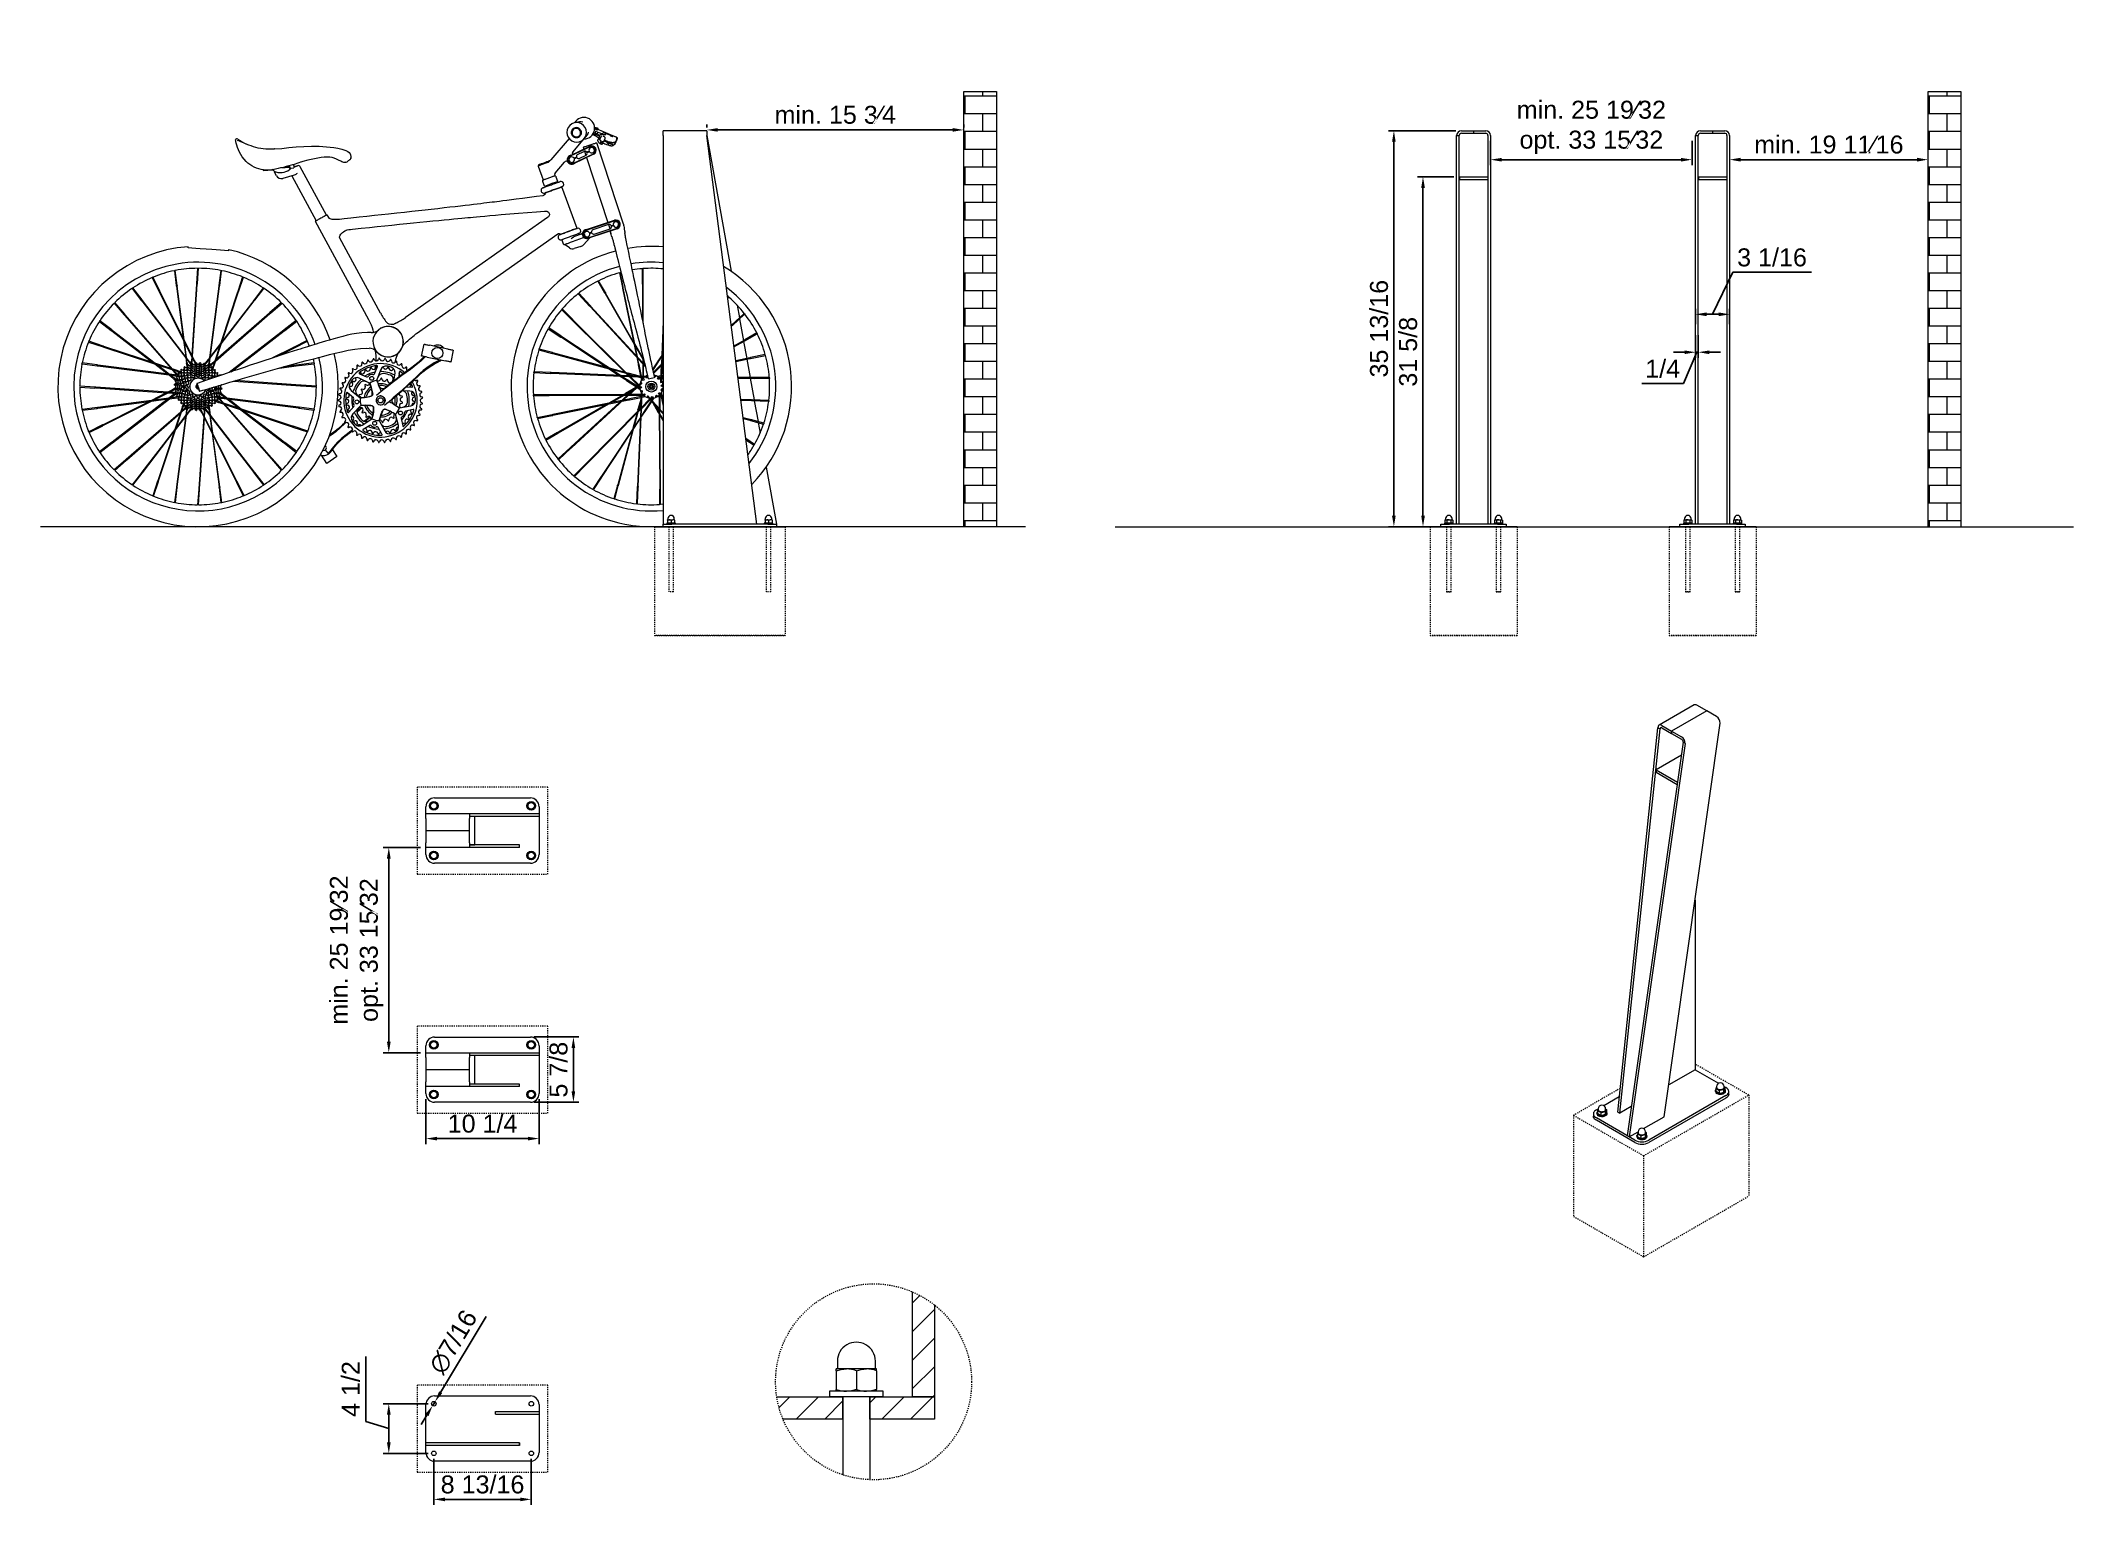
# Model space of a CAD drawing. Header units: inches. Extents: x -26 to 158, y -1 to 132.
import ezdxf

# ---------------------------------------------------------------- set-up
doc = ezdxf.new("R2010")
doc.units = ezdxf.units.IN
doc.linetypes.add('HIDDEN', pattern=[1.905, 1.27, -0.635])
for name, color, linetype, lineweight in [('ZANO_R', 7, 'Continuous', 0), ('ZANO_R_przerywana', 250, 'HIDDEN', 0), ('ZANO_W', 1, 'Continuous', 0)]:
    doc.layers.add(name, color=color, linetype=linetype, lineweight=lineweight)
doc.styles.get("Standard").update_dxf_attribs({"font": 'arial.ttf'})
doc.dimstyles.new('amerykanie', dxfattribs={"dimtxt": 50, "dimasz": 50, "dimexe": 0.5, "dimexo": 0.5, "dimgap": 1, "dimtad": 1, "dimdec": 0, "dimzin": 0, "dimlunit": 5, "dimtxsty": 'Standard', "dimcen": 0.09, "dimclrd": 1, "dimclre": 1, "dimclrt": 1, "dimazin": 0, "dimtfac": 1, "dimtdec": 0, "dimtmove": 0, "dimatfit": 3, "dimfxl": 1, "dimtzin": 0, "dimarcsym": 1})

msp = doc.modelspace()

# ---------------------------------------------------------------- blocks, each defined once
blk = doc.blocks.new('*D362')
at = {"layer": 'ZANO_W', "color": 1, "lineweight": -2}
for p, q in [((34.11, 123.74), (34.11, 124.03)), ((35.11, 123.53), (56.35, 123.53)), ((57.35, 123.74), (57.35, 124.03))]:
    blk.add_line(p, q, dxfattribs=at)
at = {"layer": 'ZANO_W', "color": 1}
for points in [[(35.11, 123.7), (35.11, 123.37), (34.11, 123.53)], [(56.35, 123.37), (56.35, 123.7), (57.35, 123.53)]]:
    blk.add_solid(points, dxfattribs=at)
at = {"layer": 'ZANO_W', "color": 1, "insert": (45.73, 124.89), "char_height": 1.625, "attachment_point": 5}
blk.add_mtext('min. 15 3⁄4', dxfattribs=at)
blk = doc.blocks.new('*D363')
at = {"layer": 'ZANO_W', "color": 1, "lineweight": -2}
for p, q in [((105, 122.53), (105, 120.34)), ((123.23, 122.53), (123.23, 120.34)), ((106, 120.84), (122.23, 120.84))]:
    blk.add_line(p, q, dxfattribs=at)
at = {"layer": 'ZANO_W', "color": 1}
for points in [[(106, 121), (106, 120.67), (105, 120.84)], [(122.23, 120.67), (122.23, 121), (123.23, 120.84)]]:
    blk.add_solid(points, dxfattribs=at)
at = {"layer": 'ZANO_W', "color": 1, "insert": (114.12, 123.76), "char_height": 1.625, "attachment_point": 5}
blk.add_mtext('min. 25 19⁄32\\Popt. 33 15⁄32', dxfattribs=at)
blk = doc.blocks.new('*D364')
at = {"layer": 'ZANO_W', "color": 1, "lineweight": -2}
for p, q in [((126.62, 121.34), (126.62, 121.34)), ((127.62, 120.84), (143.57, 120.84)), ((144.57, 121.34), (144.57, 121.34))]:
    blk.add_line(p, q, dxfattribs=at)
at = {"layer": 'ZANO_W', "color": 1}
for points in [[(127.62, 121.01), (127.62, 120.67), (126.62, 120.84)], [(143.57, 120.67), (143.57, 121.01), (144.57, 120.84)]]:
    blk.add_solid(points, dxfattribs=at)
at = {"layer": 'ZANO_W', "color": 1, "insert": (135.6, 122.2), "char_height": 1.625, "attachment_point": 5}
blk.add_mtext('min. 19 11⁄16', dxfattribs=at)
blk = doc.blocks.new('*D365')
at = {"layer": 'ZANO_W', "color": 1, "lineweight": -2}
for p, q in [((18.47, 41.47), (22.55, 41.47)), ((22.05, 40.47), (22.05, 36.56)), ((18.47, 35.56), (22.55, 35.56))]:
    blk.add_line(p, q, dxfattribs=at)
at = {"layer": 'ZANO_W', "color": 1}
for points in [[(22.21, 40.47), (21.88, 40.47), (22.05, 41.47)], [(21.88, 36.56), (22.21, 36.56), (22.05, 35.56)]]:
    blk.add_solid(points, dxfattribs=at)
at = {"layer": 'ZANO_W', "color": 1, "insert": (20.71, 38.51), "char_height": 1.625, "attachment_point": 5, "rotation": 90}
blk.add_mtext('5 7/8', dxfattribs=at)
blk = doc.blocks.new('*D366')
at = {"layer": 'ZANO_W', "color": 1, "lineweight": -2}
for p, q in [((8.71, 35.85), (8.71, 31.78)), ((18.95, 35.85), (18.95, 31.78)), ((9.71, 32.28), (17.95, 32.28))]:
    blk.add_line(p, q, dxfattribs=at)
at = {"layer": 'ZANO_W', "color": 1}
for points in [[(9.71, 32.44), (9.71, 32.11), (8.71, 32.28)], [(17.95, 32.11), (17.95, 32.44), (18.95, 32.28)]]:
    blk.add_solid(points, dxfattribs=at)
at = {"layer": 'ZANO_W', "color": 1, "insert": (13.83, 33.62), "char_height": 1.625, "attachment_point": 5}
blk.add_mtext('10 1/4', dxfattribs=at)
blk = doc.blocks.new('*D367')
at = {"layer": 'ZANO_W', "color": 1, "lineweight": -2}
for p, q in [((8.21, 58.61), (4.85, 58.61)), ((5.35, 41.05), (5.35, 57.61)), ((8.21, 40.05), (4.85, 40.05))]:
    blk.add_line(p, q, dxfattribs=at)
at = {"layer": 'ZANO_W', "color": 1}
for points in [[(5.52, 57.61), (5.18, 57.61), (5.35, 58.61)], [(5.18, 41.05), (5.52, 41.05), (5.35, 40.05)]]:
    blk.add_solid(points, dxfattribs=at)
at = {"layer": 'ZANO_W', "color": 1, "insert": (2.43, 49.33), "char_height": 1.625, "attachment_point": 5, "rotation": 90}
blk.add_mtext('min. 25 19⁄32\\Popt. 33 15⁄32', dxfattribs=at)
blk = doc.blocks.new('*D368')
at = {"layer": 'ZANO_W', "color": 1, "lineweight": -2}
for p, q in [((14.16, 16.17), (10.04, 9.32)), ((9.31, 8.11), (9.53, 8.46)), ((8.8, 7.25), (8.28, 6.4))]:
    blk.add_line(p, q, dxfattribs=at)
at = {"layer": 'ZANO_W', "color": 1}
for points in [[(9.9, 9.41), (10.18, 9.24), (9.53, 8.46)], [(8.94, 7.17), (8.65, 7.34), (9.31, 8.11)]]:
    blk.add_solid(points, dxfattribs=at)
at = {"layer": 'ZANO_W', "color": 1, "insert": (11.18, 13.88), "char_height": 1.625, "attachment_point": 5, "rotation": 58.9781}
blk.add_mtext('∅7/16', dxfattribs=at)
blk = doc.blocks.new('*D369')
at = {"layer": 'ZANO_W', "color": 1, "lineweight": -2}
for p, q in [((3.26, 12.57), (3.26, 6.67)), ((8.92, 8.29), (4.85, 8.29)), ((3.26, 6.67), (5.35, 6.04)), ((5.35, 7.29), (5.35, 4.8)), ((8.92, 3.8), (4.85, 3.8))]:
    blk.add_line(p, q, dxfattribs=at)
at = {"layer": 'ZANO_W', "color": 1}
for points in [[(5.52, 7.29), (5.18, 7.29), (5.35, 8.29)], [(5.18, 4.8), (5.52, 4.8), (5.35, 3.8)]]:
    blk.add_solid(points, dxfattribs=at)
at = {"layer": 'ZANO_W', "color": 1, "insert": (1.92, 9.62), "char_height": 1.625, "attachment_point": 5, "rotation": 90}
blk.add_mtext('4 1/2', dxfattribs=at)
blk = doc.blocks.new('*D370')
at = {"layer": 'ZANO_W', "color": 1, "lineweight": -2}
for p, q in [((9.42, 3.3), (9.42, -0.86)), ((18.24, 3.3), (18.24, -0.86)), ((10.42, -0.36), (17.24, -0.36))]:
    blk.add_line(p, q, dxfattribs=at)
at = {"layer": 'ZANO_W', "color": 1}
for points in [[(10.42, -0.2), (10.42, -0.53), (9.42, -0.36)], [(17.24, -0.53), (17.24, -0.2), (18.24, -0.36)]]:
    blk.add_solid(points, dxfattribs=at)
at = {"layer": 'ZANO_W', "color": 1, "insert": (13.83, 0.98), "char_height": 1.625, "attachment_point": 5}
blk.add_mtext('8 13/16', dxfattribs=at)
blk = doc.blocks.new('*D371')
at = {"layer": 'ZANO_W', "color": 1, "lineweight": -2}
for p, q in [((123.55, 104.95), (123.55, 102.92)), ((123.79, 104.95), (123.79, 102.92)), ((122.55, 103.42), (121.55, 103.42)), ((122.46, 100.58), (123.67, 103.42)), ((123.55, 103.42), (123.79, 103.42)), ((124.79, 103.42), (125.79, 103.42)), ((118.67, 100.58), (122.46, 100.58))]:
    blk.add_line(p, q, dxfattribs=at)
at = {"layer": 'ZANO_W', "color": 1}
for points in [[(122.55, 103.25), (122.55, 103.58), (123.55, 103.42)], [(124.79, 103.58), (124.79, 103.25), (123.79, 103.42)]]:
    blk.add_solid(points, dxfattribs=at)
at = {"layer": 'ZANO_W', "color": 1, "insert": (120.57, 101.92), "char_height": 1.625, "attachment_point": 5}
blk.add_mtext('1/4', dxfattribs=at)
blk = doc.blocks.new('*D372')
at = {"layer": 'ZANO_W', "color": 1, "lineweight": -2}
for p, q in [((126.91, 110.65), (125.09, 106.85)), ((134.02, 110.65), (126.91, 110.65)), ((123.55, 105.95), (123.55, 107.35)), ((124.55, 106.85), (125.62, 106.85)), ((126.62, 105.95), (126.62, 107.35))]:
    blk.add_line(p, q, dxfattribs=at)
at = {"layer": 'ZANO_W', "color": 1}
for points in [[(124.55, 107.02), (124.55, 106.68), (123.55, 106.85)], [(125.62, 106.68), (125.62, 107.02), (126.62, 106.85)]]:
    blk.add_solid(points, dxfattribs=at)
at = {"layer": 'ZANO_W', "color": 1, "insert": (130.46, 111.99), "char_height": 1.625, "attachment_point": 5}
blk.add_mtext('3 1/16', dxfattribs=at)
blk = doc.blocks.new('*D373')
at = {"layer": 'ZANO_W', "color": 1, "lineweight": -2}
for p, q in [((101.69, 119.29), (98.39, 119.29)), ((98.89, 118.29), (98.89, 88.63)), ((100.02, 87.63), (98.39, 87.63))]:
    blk.add_line(p, q, dxfattribs=at)
at = {"layer": 'ZANO_W', "color": 1}
for points in [[(99.06, 118.29), (98.73, 118.29), (98.89, 119.29)], [(98.73, 88.63), (99.06, 88.63), (98.89, 87.63)]]:
    blk.add_solid(points, dxfattribs=at)
at = {"layer": 'ZANO_W', "color": 1, "insert": (97.55, 103.46), "char_height": 1.625, "attachment_point": 5, "rotation": 90}
blk.add_mtext('31 5/8', dxfattribs=at)
blk = doc.blocks.new('*D374')
at = {"layer": 'ZANO_W', "color": 1, "lineweight": -2}
for p, q in [((101.87, 123.46), (95.76, 123.46)), ((96.26, 122.46), (96.26, 88.63)), ((100.02, 87.63), (95.76, 87.63))]:
    blk.add_line(p, q, dxfattribs=at)
at = {"layer": 'ZANO_W', "color": 1}
for points in [[(96.42, 122.46), (96.09, 122.46), (96.26, 123.46)], [(96.09, 88.63), (96.42, 88.63), (96.26, 87.63)]]:
    blk.add_solid(points, dxfattribs=at)
at = {"layer": 'ZANO_W', "color": 1, "insert": (94.92, 105.55), "char_height": 1.625, "attachment_point": 5, "rotation": 90}
blk.add_mtext('35 13/16', dxfattribs=at)

# ---------------------------------------------------------------- dimensions: what is measured, and where the dimension line sits
at = {"layer": 'ZANO_W'}
for base, p1, p2, text, picture, middle in [((123.23342, 120.83733), (105.00399, 123.02744), (123.23342, 123.02744), 'min. 25 19⁄32\\Popt. 33 15⁄32', '*D363', (114.11871, 123.75728)), ((57.35324, 123.53345), (34.10805, 123.24398), (57.35324, 123.24398), 'min. 15 3⁄4', '*D362', (45.73065, 124.89139)), ((144.57433, 120.83839), (126.62128, 120.83733), (144.57433, 120.83733), 'min. 19 11⁄16', '*D364', (135.59781, 122.19633))]:
    dim = msp.add_linear_dim(base=base, p1=p1, p2=p2, text=text, dimstyle='amerykanie', override={"dimtxt": 1.625, "dimasz": 1, "dimgap": 0.5, "dimdec": 4, "dimtxsty": 'Standard', "dimaunit": 1, "dimadec": 1, "dimtdec": 4, "dimtmove": 1, "dimfrac": 2}, dxfattribs=at)
    dim.commit()
    dim.dimension.update_dxf_attribs({"geometry": picture, "text_midpoint": middle})
for base, p1, p2, picture, middle in [((96.25584, 87.63375), (102.36619, 123.46052), (100.5158, 87.63375), '*D374', (94.91508, 105.54713)), ((98.89395, 87.63375), (102.18903, 119.28729), (100.5158, 87.63375), '*D373', (97.55318, 103.46052)), ((22.04827, 35.56133), (17.97063, 41.46684), (17.97063, 35.56133), '*D365', (20.70806, 38.51409)), ((5.35152, 3.79872), (9.41922, 8.28691), (9.41922, 3.79872), '*D369', (1.9211, 7.16988))]:
    dim = msp.add_linear_dim(base=base, p1=p1, p2=p2, angle=90, dimstyle='amerykanie', override={"dimtxt": 1.625, "dimasz": 1, "dimgap": 0.5, "dimdec": 4, "dimaunit": 1, "dimadec": 1, "dimtdec": 4, "dimtmove": 1, "dimfrac": 2}, dxfattribs=at)
    dim.commit()
    dim.dimension.update_dxf_attribs({"geometry": picture, "text_midpoint": middle})
for base, p2, picture, middle in [((126.62128, 106.85065), (126.62128, 105.44871), '*D372', (127.40685, 110.64548)), ((123.78664, 103.41684), (123.78664, 105.44871), '*D371', (121.96478, 100.57952))]:
    dim = msp.add_linear_dim(base=base, p1=(123.55041, 105.44871), p2=p2, dimstyle='amerykanie', override={"dimtxt": 1.625, "dimasz": 1, "dimgap": 0.5, "dimdec": 4, "dimaunit": 1, "dimadec": 1, "dimtdec": 4, "dimtmove": 1, "dimfrac": 2}, dxfattribs=at)
    dim.commit()
    dim.dimension.update_dxf_attribs({"geometry": picture, "text_midpoint": middle, "dimtype": 160})
dim = msp.add_linear_dim(base=(5.35152, 58.60526), p1=(8.71055, 40.04952), p2=(8.71055, 58.60526), angle=90, text='min. 25 19⁄32\\Popt. 33 15⁄32', dimstyle='amerykanie', override={"dimtxt": 1.625, "dimasz": 1, "dimgap": 0.5, "dimdec": 4, "dimtxsty": 'Standard', "dimaunit": 1, "dimadec": 1, "dimtdec": 4, "dimtmove": 1, "dimfrac": 2}, dxfattribs=at)
dim.commit()
dim.dimension.update_dxf_attribs({"geometry": '*D367', "text_midpoint": (2.43157, 49.32739)})
for base, p1, p2, picture, middle in [((18.94677, 32.27813), (8.71055, 36.34873), (18.94677, 36.34873), '*D366', (13.82866, 33.61834)), ((18.23811, -0.36371), (9.41922, 3.79872), (18.23811, 3.79872), '*D370', (13.82866, 0.97706))]:
    dim = msp.add_linear_dim(base=base, p1=p1, p2=p2, dimstyle='amerykanie', override={"dimtxt": 1.625, "dimasz": 1, "dimgap": 0.5, "dimdec": 4, "dimaunit": 1, "dimadec": 1, "dimtdec": 4, "dimtmove": 1, "dimfrac": 2}, dxfattribs=at)
    dim.commit()
    dim.dimension.update_dxf_attribs({"geometry": picture, "text_midpoint": middle})
dim = msp.add_diameter_dim_2p(p1=(9.31269, 8.10978), p2=(9.52574, 8.46404), dimstyle='amerykanie', override={"dimtxt": 1.625, "dimasz": 1, "dimgap": 0.5, "dimdec": 4, "dimaunit": 1, "dimadec": 1, "dimtdec": 4, "dimtmove": 1, "dimfrac": 2}, dxfattribs=at)
dim.commit()
dim.dimension.update_dxf_attribs({"geometry": '*D368', "text_midpoint": (11.17869, 13.88088)})

# ---------------------------------------------------------------- hatches: boundary and pattern name
at = {"layer": 'ZANO_R', "ltscale": 10, "transparency": 33554602}
h = msp.add_hatch(dxfattribs=at)
h.set_pattern_fill('AR-B816', color=256, scale=0.007874)
h.set_pattern_definition([(0, (-387.308, 112.2023), (0, 1.6), []), (90, (-387.308, 112.2023), (-1.6, 1.6), [1.6, -1.6])])
h.paths.add_polyline_path([(57.35324, 127.00382), (57.35324, 87.63375), (60.306, 87.63375), (60.306, 127.00382)])
h = msp.add_hatch(dxfattribs=at)
h.set_pattern_fill('AR-B816', color=256, scale=0.007874)
h.set_pattern_definition([(0, (-300.0868, 112.2023), (0, 1.6), []), (90, (-300.0868, 112.2023), (-1.6, 1.6), [1.6, -1.6])])
h.paths.add_polyline_path([(144.57433, 127.00382), (144.57433, 87.63375), (147.52709, 87.63375), (147.52709, 127.00382)])

# ---------------------------------------------------------------- linework, layer by layer
at = {"layer": 'ZANO_R'}
for p, q in [((57.35324, 87.63375), (57.35324, 127.00382)), ((57.35324, 127.00382), (60.306, 127.00382)), ((60.306, 127.00382), (60.306, 87.63375)), ((144.57433, 87.63375), (144.57433, 127.00382)), ((144.57433, 127.00382), (147.52709, 127.00382)), ((147.52709, 127.00382), (147.52709, 87.63375)), ((22.10247, 123.68645), (22.08463, 123.67615)), ((23.84738, 123.21114), (24.24138, 123.05332)), ((23.962, 123.7945), (24.08395, 123.75112)), ((25.9821, 122.85656), (23.98328, 123.68198)), ((23.99371, 123.24386), (24.02331, 123.26094)), ((24.27185, 123.13245), (23.99371, 123.24386)), ((24.03877, 123.35864), (24.01111, 123.28941)), ((24.05824, 123.40539), (24.33638, 123.29398)), ((24.25594, 123.3262), (24.20405, 123.19631)), ((24.28943, 123.55556), (24.29459, 123.57005)), ((24.69201, 123.20214), (24.67911, 123.16983)), ((24.81989, 123.26397), (25.48963, 123.03975)), ((30.17105, 123.02744), (30.17105, 123.46052)), ((34.10805, 123.46052), (30.17105, 123.46052)), ((34.10805, 123.46052), (34.10805, 123.02744)), ((102.36619, 123.46052), (103.46856, 123.46052)), ((102.36619, 123.22429), (103.46856, 123.22429)), ((103.46856, 123.46052), (103.46856, 123.22429)), ((103.46856, 123.46052), (104.57092, 123.46052)), ((103.46856, 123.22429), (104.57092, 123.22429)), ((123.98349, 123.46052), (125.08585, 123.46052)), ((123.98349, 123.22429), (125.08585, 123.22429)), ((125.08585, 123.46052), (125.08585, 123.22429)), ((125.08585, 123.46052), (126.18821, 123.46052)), ((125.08585, 123.22429), (126.18821, 123.22429)), ((-4.99608, 121.81264), (-4.97512, 121.81602)), ((-4.98458, 121.8153), (-4.99165, 121.81436)), ((21.65112, 122.76728), (20.01079, 120.8124)), ((21.72513, 121.19936), (23.53108, 122.05874)), ((23.55257, 122.01359), (21.74661, 121.15422)), ((21.99572, 121.525), (22.93164, 122.64039)), ((22.0474, 120.52213), (23.85335, 121.38151)), ((22.43186, 121.31418), (22.99622, 121.58274)), ((22.93008, 121.97171), (22.98618, 121.79945)), ((23.05122, 121.59974), (23.1735, 121.22422)), ((23.46595, 121.618), (23.24782, 121.5142)), ((23.49174, 121.56382), (23.2736, 121.46002)), ((23.37519, 121.5748), (23.40097, 121.52063)), ((23.79077, 123.12109), (24.15651, 122.92314)), ((26.56598, 115.00516), (24.16619, 122.37425)), ((24.30883, 122.76535), (24.24369, 122.64516)), ((24.24585, 122.64399), (24.24625, 122.64548)), ((24.34232, 122.82728), (24.30883, 122.76534)), ((24.432, 123.0469), (24.33982, 122.81614)), ((24.34279, 122.8164), (24.34243, 122.8151)), ((24.43447, 123.04592), (24.4348, 123.04723)), ((24.44424, 122.68089), (24.44557, 122.67422)), ((24.53939, 122.91373), (24.44721, 122.68297)), ((24.7023, 122.29247), (24.71497, 122.31584)), ((24.71715, 122.31967), (24.72963, 122.34273)), ((24.82965, 122.53004), (24.92183, 122.7608)), ((24.83303, 122.5385), (25.1796, 122.37834)), ((24.95463, 122.54272), (25.17158, 122.44246)), ((25.1796, 122.37834), (25.15432, 122.36246)), ((25.20571, 122.4265), (25.1796, 122.37834)), ((25.18344, 122.385), (25.18311, 122.3848)), ((25.18326, 122.38508), (25.18344, 122.385)), ((25.20585, 122.42644), (25.18344, 122.385)), ((25.28235, 122.38967), (25.2412, 122.31374)), ((25.24166, 122.31422), (25.27346, 122.33418)), ((25.27346, 122.33418), (25.29914, 122.38156)), ((25.48963, 123.03975), (25.46441, 123.024)), ((25.46808, 122.9858), (25.48963, 123.03975)), ((25.55614, 122.98565), (25.54467, 122.95691)), ((25.55665, 122.98621), (25.58836, 123.006)), ((25.59094, 122.16956), (25.59602, 122.16675)), ((25.62408, 122.21182), (25.65135, 122.19673)), ((25.75741, 122.33794), (25.65236, 122.39637)), ((25.75957, 122.34182), (25.66073, 122.3966)), ((25.69892, 122.17086), (25.69909, 122.17097)), ((25.75031, 122.19773), (25.77598, 122.21255)), ((25.75868, 122.41608), (25.85972, 122.36017)), ((25.80473, 122.42523), (25.79305, 122.43173)), ((25.80684, 122.42923), (25.7977, 122.43429)), ((25.80241, 122.31625), (25.83395, 122.37443)), ((25.80242, 122.31624), (25.83391, 122.37445)), ((25.8139, 122.2515), (25.81452, 122.25265)), ((25.81445, 122.25252), (25.81644, 122.25602)), ((25.81644, 122.25602), (25.83416, 122.2888)), ((25.82293, 122.44974), (25.85438, 122.46937)), ((25.85972, 122.36017), (25.8783, 122.3709)), ((25.87895, 122.37154), (25.89669, 122.40427)), ((25.90862, 122.54999), (25.89572, 122.51768)), ((25.89669, 122.40427), (25.89854, 122.40785)), ((25.89854, 122.40785), (25.89916, 122.40899)), ((25.90374, 122.50118), (25.90065, 122.49947)), ((25.90374, 122.50118), (25.92941, 122.516)), ((25.90876, 122.55008), (25.90862, 122.54999)), ((25.92311, 122.87822), (25.92848, 122.87602)), ((25.98361, 122.71158), (25.92345, 122.56098)), ((25.92523, 122.56543), (25.95299, 122.55404)), ((25.93906, 122.60005), (25.96682, 122.58865)), ((25.94591, 122.54995), (25.95299, 122.55404)), ((25.95299, 122.55404), (25.96682, 122.58865)), ((25.96682, 122.58865), (25.9854, 122.59938)), ((25.97227, 122.5655), (25.9861, 122.60012)), ((25.97499, 122.71614), (25.9879, 122.74844)), ((25.97499, 122.71614), (25.97513, 122.71622)), ((25.97593, 122.69235), (26.0037, 122.68095)), ((26.0037, 122.68095), (26.01752, 122.71557)), ((26.02228, 122.69168), (26.0037, 122.68095)), ((26.01044, 122.71148), (26.01752, 122.71557)), ((26.02297, 122.69242), (26.02228, 122.69168)), ((26.02297, 122.69242), (26.0368, 122.72704)), ((30.17105, 123.02744), (30.17105, 87.86997)), ((34.10805, 123.02744), (36.30812, 110.74835)), ((38.63561, 87.86997), (34.10805, 123.02744)), ((101.93312, 87.86997), (101.93312, 123.02744)), ((101.93312, 123.02744), (102.16934, 123.02744)), ((102.16934, 87.86997), (102.16934, 123.02744)), ((104.76777, 123.02744), (104.76777, 87.86997)), ((105.00399, 123.02744), (105.00399, 87.86997)), ((123.55041, 87.86997), (123.55041, 123.02744)), ((123.55041, 123.02744), (123.78664, 123.02744)), ((123.78664, 87.86997), (123.78664, 123.02744)), ((126.38506, 123.02744), (126.38506, 87.86997)), ((126.62128, 123.02744), (126.62128, 87.86997)), ((-5.99996, 119.84659), (-5.5896, 119.88547)), ((-5.28177, 119.91463), (-5.0868, 119.9331)), ((-5.08304, 119.89337), (-5.08852, 119.95121)), ((-4.81678, 119.38529), (-4.99379, 119.71249)), ((-4.89485, 119.73977), (-4.87523, 119.74517)), ((-4.31465, 120.11423), (-3.70318, 120.17215)), ((-3.70884, 120.23189), (-3.90466, 120.21334)), ((-3.59645, 120.10586), (-3.58972, 120.03484)), ((-3.59349, 120.07457), (-3.23232, 120.10878)), ((-3.25826, 120.38255), (-3.36226, 120.3727)), ((-3.24057, 120.19579), (-3.21783, 120.20206)), ((-0.29839, 115.81415), (-2.66721, 120.19306)), ((1.42999, 120.6031), (1.43081, 120.60336)), ((1.47488, 120.61735), (1.49055, 120.62221)), ((1.49448, 120.62895), (1.48757, 120.62677)), ((1.92448, 120.96813), (1.92043, 120.95571)), ((18.90795, 120.38875), (18.84819, 120.26058)), ((18.84819, 120.26058), (19.30446, 119.00699)), ((19.65789, 120.66171), (19.78051, 120.70634)), ((19.65789, 120.66171), (19.76027, 120.59255)), ((19.84781, 120.65989), (19.76027, 120.59255)), ((19.84781, 120.65989), (19.78051, 120.70634)), ((20.38822, 119.60926), (21.23774, 120.62168)), ((23.87483, 121.33636), (22.06888, 120.47698)), ((22.32636, 121.07571), (22.10823, 120.97191)), ((22.35214, 121.02153), (22.13401, 120.91773)), ((22.19066, 120.94506), (22.16499, 120.99892)), ((22.25644, 120.969), (22.22844, 121.02911)), ((22.25561, 121.04204), (22.28139, 120.98786)), ((23.1681, 121.22155), (22.60374, 120.95299)), ((23.23598, 121.03236), (25.15115, 115.15144)), ((-3.20105, 119.42871), (-4.24413, 119.14117)), ((-3.41553, 119.36959), (-1.22192, 115.31456)), ((19.30446, 119.00699), (19.26561, 118.95178)), ((19.2678, 118.95026), (19.26781, 118.95023)), ((19.43929, 118.45379), (19.2865, 118.87359)), ((19.44869, 118.45721), (20.01721, 118.66413)), ((19.45657, 117.82157), (19.48587, 117.74106)), ((19.49803, 118.47517), (19.53223, 118.3812)), ((20.036, 118.67097), (20.60451, 118.8779)), ((20.36161, 119.39177), (20.35368, 119.41356)), ((20.42551, 119.37479), (20.36161, 119.39177)), ((20.46112, 119.30112), (20.61391, 118.88132)), ((20.58938, 118.76597), (20.55518, 118.85994)), ((22.37514, 114.62714), (21.00706, 118.3859)), ((102.18903, 119.28729), (102.18903, 119.05107)), ((102.18903, 119.28729), (104.74808, 119.28729)), ((102.18903, 119.05107), (104.74808, 119.05107)), ((104.74808, 119.28729), (104.74808, 119.05107)), ((123.80632, 119.28729), (123.80632, 119.05107)), ((123.80632, 119.28729), (126.36537, 119.28729)), ((123.80632, 119.05107), (126.36537, 119.05107)), ((126.36537, 119.28729), (126.36537, 119.05107)), ((-0.07246, 115.60667), (-0.21043, 115.86173)), ((-1.30987, 115.26698), (3.50498, 106.36645)), ((19.70734, 115.61062), (6.85471, 106.54773)), ((7.86237, 105.11695), (20.62779, 114.11835)), ((20.79488, 114.14459), (20.82465, 114.0628)), ((22.17506, 113.91581), (22.77877, 114.13554)), ((22.58035, 114.06332), (22.54615, 114.15729)), ((22.86843, 114.10315), (22.87319, 114.15282)), ((22.8734, 114.02973), (22.86843, 114.10315)), ((22.903, 114.14943), (22.87319, 114.15282)), ((23.15641, 114.48567), (25.76495, 115.35631)), ((25.78078, 115.30888), (23.17224, 114.43824)), ((23.39386, 113.77425), (26.0024, 114.64489)), ((26.01823, 114.59746), (23.40969, 113.72682)), ((23.50898, 114.21328), (23.67884, 114.26997)), ((23.52797, 114.15636), (23.69783, 114.21306)), ((25.23542, 114.96872), (23.81258, 114.49383)), ((23.93922, 114.1144), (25.36206, 114.5893)), ((25.21308, 114.96126), (25.33049, 114.60074)), ((25.32987, 114.60262), (25.33663, 114.58081)), ((25.34178, 114.60649), (25.34856, 114.58479)), ((25.47681, 114.87007), (25.64667, 114.92676)), ((25.4958, 114.81316), (25.66566, 114.86985)), ((26.70572, 114.23112), (26.70848, 114.20346)), ((4.60276, 106.96428), (0.93324, 113.74759)), ((20.99566, 113.59295), (21.13247, 113.21708)), ((21.68742, 112.85773), (21.29452, 113.13353)), ((22.91558, 113.75966), (21.94192, 113.40528)), ((22.72866, 112.97876), (22.12383, 112.78974)), ((22.96345, 113.8421), (22.92006, 113.90154)), ((23.53374, 113.76823), (22.951, 113.12134)), ((22.99901, 113.80711), (22.96345, 113.8421)), ((22.99901, 113.80711), (23.0092, 113.81784)), ((25.51801, 113.87294), (25.48812, 113.94916)), ((-14.0466, 110.79322), (-13.87072, 109.44527)), ((-13.79139, 109.45562), (-13.96816, 110.81036)), ((-11.94093, 111.0114), (-12.03525, 109.63856)), ((-11.95544, 109.63308), (-11.86074, 111.01141)), ((-9.84669, 110.81252), (-10.02159, 109.45409)), ((-9.94225, 109.44387), (-9.76805, 110.79686)), ((26.20487, 110.61167), (26.47795, 109.27601)), ((26.55633, 109.29204), (26.28201, 110.63372)), ((26.2973, 110.63705), (26.35751, 110.65321)), ((28.27356, 110.97943), (28.28026, 109.61559)), ((28.36026, 109.61598), (28.35353, 110.98551)), ((-17.87112, 109.18887), (-17.03423, 108.10463)), ((-16.9709, 108.15352), (-17.80443, 109.2334)), ((-16.06282, 110.16734), (-15.4429, 108.93194)), ((-15.3714, 108.96782), (-15.98952, 110.19963)), ((-15.40603, 108.88075), (-12.28045, 102.65202)), ((-12.22682, 102.67893), (-15.3524, 108.90766)), ((-13.85282, 109.38535), (-13.24164, 104.70128)), ((-13.15987, 104.53832), (-13.79332, 109.39311)), ((-12.02955, 109.57567), (-12.47008, 103.1637)), ((-12.41718, 103.05828), (-11.96969, 109.57156)), ((-10.01958, 109.39145), (-10.91375, 102.44662)), ((-10.85424, 102.43896), (-9.96007, 109.38379)), ((-8.32148, 108.85157), (-10.51574, 102.23708)), ((-10.4588, 102.21819), (-8.26453, 108.83268)), ((-7.87615, 110.22575), (-8.31136, 108.91384)), ((-8.23543, 108.88865), (-7.80148, 110.19676)), ((-6.0079, 109.24263), (-6.83668, 108.16512)), ((-6.77326, 108.11634), (-5.94031, 109.19928)), ((22.50793, 108.68506), (23.51146, 107.59352)), ((23.57035, 107.64767), (22.56682, 108.7392)), ((24.25367, 109.84985), (24.86926, 108.77799)), ((24.93863, 108.81784), (24.32522, 109.8859)), ((24.90868, 108.72944), (27.53477, 104.15692)), ((27.49653, 104.34399), (24.96071, 108.75932)), ((26.50013, 109.21743), (27.7546, 103.08171)), ((27.83336, 102.99605), (26.55892, 109.22944)), ((28.29056, 109.55379), (28.30628, 106.3548)), ((28.36779, 106.04634), (28.35056, 109.55409)), ((35.97793, 108.50745), (36.0512, 108.44539)), ((-19.4926, 107.84864), (-18.58854, 106.8112)), ((-18.52823, 106.86376), (-19.4359, 107.90535)), ((-18.54004, 106.77077), (-14.3176, 101.92531)), ((-14.20565, 101.88818), (-18.49481, 106.81019)), ((-16.98851, 108.06177), (-12.71005, 102.51876)), ((-12.66256, 102.55542), (-16.94102, 108.09843)), ((-10.32516, 102.62103), (-5.40315, 106.91019)), ((-5.44257, 106.95542), (-10.28802, 102.73298)), ((-9.80376, 104.19274), (-6.81883, 108.07351)), ((-6.86639, 108.11009), (-9.74636, 104.36579)), ((-4.36469, 107.90797), (-5.40213, 107.00392)), ((-5.34957, 106.94361), (-4.30785, 107.85139)), ((20.97457, 107.2706), (21.94369, 106.31095)), ((21.99998, 106.3678), (21.02682, 107.33145)), ((23.5606, 107.55485), (28.29283, 102.40763)), ((28.337, 102.44824), (23.60477, 107.59546)), ((36.05727, 108.44081), (35.99465, 108.37758)), ((36.00761, 108.27696), (36.11811, 108.38855)), ((37.47172, 106.90745), (36.38019, 105.90392)), ((36.43433, 105.84502), (37.52587, 106.84855)), ((36.85792, 107.67977), (37.06353, 106.53217)), ((-20.82725, 106.20543), (-19.74974, 105.37665)), ((-19.70096, 105.44007), (-20.78389, 106.27301)), ((-19.69471, 105.34694), (-15.95041, 102.46697)), ((-15.77736, 102.40957), (-19.65813, 105.3945)), ((-4.15157, 105.40389), (-9.09001, 101.59207)), ((-8.91474, 101.65157), (-4.11491, 105.35639)), ((-3.02447, 106.28649), (-4.1087, 105.44961)), ((-4.05982, 105.38628), (-2.97993, 106.21981)), ((19.77183, 105.54776), (20.90938, 104.79641)), ((20.95347, 104.86317), (19.81078, 105.61792)), ((26.30841, 101.31423), (20.99956, 104.82074)), ((21.99467, 106.27454), (26.97142, 101.34645)), ((27.01363, 101.38909), (22.03689, 106.31718)), ((30.17105, 106.20678), (30.00971, 102.36601)), ((36.34151, 105.85477), (36.32187, 105.83671)), ((36.33125, 105.76383), (36.38212, 105.8106)), ((37.08025, 106.43886), (37.43481, 104.46001)), ((38.63651, 105.1617), (37.56466, 104.54612)), ((37.6045, 104.47674), (38.67256, 105.09015)), ((-21.81037, 104.33718), (-20.49846, 103.90197)), ((-20.47327, 103.9779), (-21.78138, 104.41185)), ((-20.43619, 103.89185), (-13.8217, 101.69759)), ((-13.80281, 101.75454), (-20.4173, 103.9488)), ((-13.21805, 104.52049), (-13.02249, 103.02174)), ((-12.94967, 102.9274), (-13.13628, 104.35754)), ((-12.47816, 103.04603), (-12.50753, 102.61863)), ((-10.79423, 102.90501), (-9.91492, 104.04822)), ((-9.85751, 104.22127), (-10.77901, 103.02321)), ((-3.33258, 103.82141), (-5.15439, 102.90723)), ((-4.77119, 103.03238), (-3.30567, 103.76778)), ((-2.04599, 104.4782), (-3.2814, 103.85828)), ((-3.24552, 103.78678), (-2.01369, 104.4049)), ((8.31579, 103.07346), (8.53612, 104.15117)), ((8.80566, 102.97332), (10.47121, 102.63281)), ((10.69154, 103.71052), (9.02599, 104.05102)), ((11.18141, 103.61037), (10.96108, 102.53266)), ((18.93082, 103.62938), (20.12402, 103.30675)), ((20.1449, 103.38397), (18.95592, 103.70546)), ((20.18622, 103.30029), (25.27642, 101.92395)), ((25.11709, 102.02919), (20.20188, 103.35821)), ((20.96649, 104.77067), (26.19215, 101.31911)), ((28.32322, 102.90455), (27.59162, 104.17841)), ((27.62987, 103.99134), (28.32382, 102.78304)), ((27.77791, 102.9677), (27.90308, 102.35551)), ((28.32239, 103.07403), (28.32497, 102.55002)), ((30.04164, 103.12613), (29.69726, 102.60475)), ((29.74733, 102.57168), (30.03676, 103.00987)), ((30.06966, 102.36349), (30.17105, 104.77714)), ((30.10089, 103.10697), (30.17105, 103.21318)), ((30.17105, 103.32205), (30.10577, 103.22323)), ((37.51611, 104.5067), (36.56359, 103.95965)), ((36.57189, 103.89522), (37.54599, 104.45467)), ((37.44605, 104.39727), (37.72192, 102.85755)), ((39.39833, 103.21051), (38.06267, 102.93743)), ((38.0787, 102.85905), (39.42039, 103.13336)), ((-22.39714, 102.36664), (-21.03871, 102.19174)), ((-21.0285, 102.27108), (-22.38148, 102.44529)), ((-20.97607, 102.19376), (-14.03124, 101.29958)), ((-14.02358, 101.35909), (-20.96841, 102.25327)), ((-15.80589, 102.35582), (-14.60783, 101.43432)), ((-14.48963, 101.4191), (-15.63284, 102.29841)), ((-14.51337, 101.36166), (-14.15251, 101.0841)), ((-14.11593, 101.13166), (-14.39517, 101.34644)), ((-14.24011, 101.83639), (-13.95865, 101.51341)), ((-13.91342, 101.55283), (-14.12816, 101.79925)), ((-13.97115, 101.28177), (-13.74464, 101.2526)), ((-13.82382, 101.34346), (-13.96093, 101.36111)), ((-13.92523, 101.45983), (-13.74127, 101.24874)), ((-13.8749, 101.19306), (-13.85513, 101.20047)), ((-13.66841, 101.28689), (-13.86491, 101.51239)), ((-13.8422, 101.26318), (-13.83517, 101.24328)), ((-13.76573, 101.66849), (-13.48121, 101.5741)), ((-13.42086, 101.63837), (-13.74054, 101.74442)), ((-13.64216, 101.32007), (-13.70429, 101.32807)), ((-13.6923, 101.52283), (-13.67155, 101.52669)), ((-13.66102, 101.20646), (-13.64088, 101.2129)), ((-13.64792, 101.5862), (-13.64445, 101.56538)), ((-13.61967, 101.28381), (-13.61383, 101.26349)), ((-13.4552, 101.81588), (-13.4341, 101.81608)), ((-13.45312, 101.53307), (-13.43211, 101.53546)), ((-13.43876, 101.22222), (-13.41822, 101.2274)), ((-13.4005, 101.87058), (-13.40069, 101.84948)), ((-13.39747, 101.60087), (-13.39572, 101.57981)), ((-13.38502, 101.30775), (-13.38078, 101.28699)), ((-13.20361, 101.2406), (-13.18266, 101.24408)), ((-13.19814, 101.54209), (-13.17696, 101.54257)), ((-13.1855, 101.81285), (-13.16442, 101.8111)), ((-13.17082, 102.0633), (-13.15001, 102.05983)), ((-13.13132, 101.33481), (-13.12926, 101.31366)), ((-13.12671, 101.61352), (-13.12719, 101.59234)), ((-13.11769, 101.8685), (-13.12008, 101.84749)), ((-13.10745, 102.10768), (-13.11131, 102.08692)), ((-13.05854, 101.12093), (-13.05476, 101.09996)), ((-13.00707, 102.90357), (-12.94817, 102.45214)), ((-12.9501, 102.38963), (-12.90663, 102.05643)), ((-12.88868, 102.4599), (-12.93426, 102.80922)), ((-12.91943, 101.5467), (-12.89828, 101.54464)), ((-12.89237, 101.8004), (-12.87161, 101.79616)), ((-12.83713, 102.14215), (-12.87077, 102.39999)), ((-12.86843, 102.03505), (-12.84811, 102.02922)), ((-12.86236, 101.34733), (-12.84107, 101.34658)), ((-12.8478, 102.25759), (-12.8279, 102.25055)), ((-12.82522, 101.61899), (-12.8287, 101.59804)), ((-12.80684, 101.85414), (-12.81202, 101.8336)), ((-12.79108, 102.0764), (-12.79752, 102.05626)), ((-12.79518, 101.14949), (-12.79448, 101.12809)), ((-12.78433, 101.41494), (-12.78662, 101.39376)), ((-12.77768, 102.29028), (-12.78509, 102.27052)), ((-12.68016, 102.46367), (-12.54062, 102.28288)), ((-12.53236, 102.40311), (-12.61684, 102.51255)), ((-12.5658, 101.34196), (-12.54485, 101.33756)), ((-12.5657, 101.76882), (-12.54581, 101.76136)), ((-12.52178, 102.55711), (-12.54426, 102.22981)), ((-12.53679, 101.98419), (-12.51749, 101.97544)), ((-12.53231, 101.57691), (-12.5121, 101.57018)), ((-12.51411, 102.19112), (-12.49532, 102.18143)), ((-12.49595, 102.39283), (-12.47757, 102.38244)), ((-12.456, 101.81427), (-12.46478, 101.79493)), ((-12.4555, 101.40564), (-12.46216, 101.3853)), ((-12.45323, 101.1914), (-12.45812, 101.17043)), ((-12.45205, 102.40493), (-12.44197, 102.55162)), ((-12.44144, 102.01756), (-12.45107, 101.99868)), ((-12.44767, 102.61451), (-12.42527, 102.94061)), ((-12.4384, 101.6198), (-12.44656, 101.60011)), ((-12.43018, 102.21658), (-12.44042, 102.19808)), ((-12.42122, 102.41285), (-12.43194, 102.39467)), ((-12.26146, 102.59187), (-12.14733, 102.36444)), ((-12.1091, 102.46662), (-12.18995, 102.62775)), ((-12.17988, 101.3131), (-12.16102, 101.30271)), ((-12.17412, 101.50806), (-12.15594, 101.49676)), ((-12.16654, 101.89182), (-12.14926, 101.87947)), ((-12.15096, 101.7042), (-12.13345, 101.69205)), ((-12.14922, 102.08425), (-12.13236, 102.07143)), ((-12.13615, 102.27506), (-12.11962, 102.2619)), ((-12.12596, 102.46491), (-12.10966, 102.4515)), ((-12.04889, 102.47165), (-12.0626, 102.45561)), ((-12.04887, 102.28366), (-12.06253, 102.26752)), ((-12.04885, 102.09556), (-12.06243, 102.0793)), ((-12.04881, 101.90732), (-12.0623, 101.89092)), ((-12.04877, 101.71889), (-12.06214, 101.7023)), ((-12.0487, 101.53017), (-12.06191, 101.51334)), ((-12.04858, 101.34101), (-12.06158, 101.32384)), ((-11.73637, 101.32384), (-11.74937, 101.34101)), ((-11.73604, 101.51334), (-11.74926, 101.53017)), ((-11.73581, 101.7023), (-11.74919, 101.71889)), ((-11.73565, 101.89092), (-11.74914, 101.90732)), ((-11.73552, 102.0793), (-11.74911, 102.09556)), ((-11.73543, 102.26752), (-11.74909, 102.28366)), ((-11.73535, 102.45561), (-11.74907, 102.47165)), ((-11.68829, 102.4515), (-11.672, 102.46491)), ((-11.67834, 102.2619), (-11.6618, 102.27506)), ((-11.66559, 102.07143), (-11.64873, 102.08425)), ((-11.6645, 101.69205), (-11.64699, 101.7042)), ((-11.64869, 101.87947), (-11.63142, 101.89182)), ((-11.64201, 101.49676), (-11.62383, 101.50806)), ((-11.63693, 101.30271), (-11.61807, 101.3131)), ((-11.36601, 102.39467), (-11.37674, 102.41285)), ((-11.35753, 102.19808), (-11.36777, 102.21658)), ((-11.3514, 101.60011), (-11.35955, 101.6198)), ((-11.34689, 101.99868), (-11.35651, 102.01756)), ((-11.33983, 101.17043), (-11.34472, 101.1914)), ((-11.33579, 101.3853), (-11.34245, 101.40564)), ((-11.33317, 101.79493), (-11.34196, 101.81427)), ((-11.32038, 102.38244), (-11.302, 102.39283)), ((-11.17479, 102.52506), (-11.30931, 102.35016)), ((-11.30263, 102.18143), (-11.28384, 102.19112)), ((-11.28586, 101.57018), (-11.26564, 101.57691)), ((-11.28046, 101.97544), (-11.26117, 101.98419)), ((-11.27991, 102.25718), (-11.11138, 102.47628)), ((-11.25311, 101.33756), (-11.23215, 101.34196)), ((-11.25214, 101.76136), (-11.23225, 101.76882)), ((-10.85167, 102.92875), (-11.12923, 102.56789)), ((-11.08167, 102.53131), (-10.86689, 102.81055)), ((-11.01287, 102.27052), (-11.02027, 102.29028)), ((-11.01134, 101.39376), (-11.01362, 101.41494)), ((-11.00043, 102.05626), (-11.00687, 102.0764)), ((-11.00347, 101.12809), (-11.00277, 101.14949)), ((-10.98593, 101.8336), (-10.99111, 101.85414)), ((-10.96925, 101.59804), (-10.97273, 101.61899)), ((-10.97005, 102.25055), (-10.95015, 102.25759)), ((-10.7535, 102.34061), (-10.9646, 102.15665)), ((-10.93157, 102.38653), (-10.96073, 102.16002)), ((-10.95689, 101.34658), (-10.93559, 101.34733)), ((-10.94984, 102.02922), (-10.92952, 102.03505)), ((-10.92644, 102.08379), (-10.70094, 102.2803)), ((-10.92634, 101.79616), (-10.90558, 101.8004)), ((-10.89967, 101.54464), (-10.87853, 101.5467)), ((-10.89327, 102.05754), (-10.88526, 102.11967)), ((-10.86988, 102.2392), (-10.85222, 102.37632)), ((-10.74319, 101.09996), (-10.73941, 101.12093)), ((-10.37694, 102.65549), (-10.69992, 102.37403)), ((-10.68664, 102.08692), (-10.6905, 102.10768)), ((-10.67787, 101.84749), (-10.68026, 101.8685)), ((-10.67076, 101.59234), (-10.67124, 101.61352)), ((-10.66869, 101.31366), (-10.66663, 101.33481)), ((-10.6605, 102.3288), (-10.41408, 102.54354)), ((-10.64795, 102.05983), (-10.62713, 102.0633)), ((-10.54484, 102.18111), (-10.63923, 101.89659)), ((-10.63353, 101.8111), (-10.61246, 101.81285)), ((-10.621, 101.54257), (-10.59981, 101.54209)), ((-10.6153, 101.24408), (-10.59434, 101.2406)), ((-10.57496, 101.83624), (-10.46891, 102.15592)), ((-10.41718, 101.28699), (-10.41293, 101.30775)), ((-10.40223, 101.57981), (-10.40048, 101.60087)), ((-10.39726, 101.84948), (-10.39745, 101.87058)), ((-10.37973, 101.2274), (-10.35919, 101.22222)), ((-10.36584, 101.53546), (-10.34484, 101.53307)), ((-10.36386, 101.81608), (-10.34275, 101.81588)), ((-10.18412, 101.26349), (-10.17829, 101.28381)), ((-9.8237, 101.36548), (-10.1569, 101.32201)), ((-10.1535, 101.56538), (-10.15003, 101.5862)), ((-10.12641, 101.52669), (-10.10566, 101.52283)), ((-4.54811, 101.98325), (-2.82022, 102.2087)), ((-2.82798, 102.2682), (-4.13908, 102.09712)), ((-1.42012, 102.46198), (-2.76806, 102.2861)), ((-2.75771, 102.20677), (-1.40299, 102.38354)), ((1.51911, 101.10422), (1.41092, 101.12271)), ((1.68068, 101.4903), (1.73077, 101.39263)), ((1.833, 101.51329), (1.72843, 101.54665)), ((2.04672, 101.87312), (2.08273, 101.76943)), ((2.20076, 101.87469), (2.10186, 101.92228)), ((2.46249, 102.20127), (2.48371, 102.09358)), ((2.61524, 102.18139), (2.52393, 102.24229)), ((2.69139, 101.46452), (3.33978, 101.18563)), ((2.72935, 101.51175), (2.74575, 101.44114)), ((2.89052, 101.49732), (2.78808, 101.55557)), ((2.91987, 102.46837), (2.9259, 102.35877)), ((3.06838, 102.42742), (2.98642, 102.50044)), ((3.18277, 101.79958), (3.18909, 101.68191)), ((3.33898, 101.75738), (3.24822, 101.83253)), ((3.40998, 102.66921), (3.4007, 102.55985)), ((3.55134, 102.608), (3.48035, 102.69171)), ((3.67928, 102.0043), (3.66507, 101.88732)), ((3.8258, 101.93562), (3.74946, 102.02539)), ((3.92327, 102.79989), (3.89886, 102.69288)), ((4.05474, 102.7196), (3.99608, 102.81237)), ((4.05772, 101.47171), (4.33661, 102.1201)), ((4.12486, 102.18421), (4.08756, 101.89776)), ((4.2038, 102.1197), (4.16949, 102.00696)), ((4.19295, 102.70717), (4.18299, 102.63068)), ((4.62452, 101.8519), (4.25246, 100.8711)), ((4.31323, 102.06574), (4.27658, 102.12828)), ((4.44976, 102.85786), (4.41069, 102.75529)), ((4.56877, 102.76005), (4.52359, 102.86009)), ((4.85458, 102.02761), (4.828, 102.09917)), ((4.97918, 102.842), (4.92622, 102.74586)), ((5.08342, 102.72858), (5.05261, 102.83393)), ((5.27274, 102.07129), (5.20195, 101.97709)), ((5.36529, 101.93856), (5.34406, 102.05447)), ((5.50125, 102.75261), (5.43542, 102.66477)), ((5.58869, 102.62578), (5.57284, 102.73439)), ((5.78469, 101.90897), (5.69861, 101.82849)), ((5.8169, 100.82372), (5.91253, 101.52422)), ((5.85278, 101.76218), (5.85228, 101.8381)), ((6.00579, 102.59142), (5.92838, 102.51361)), ((6.07473, 102.45366), (6.07415, 102.56342)), ((6.2936, 101.62222), (6.25098, 101.16047)), ((6.30223, 101.50383), (6.32193, 101.62001)), ((6.48299, 102.36159), (6.3955, 102.29531)), ((6.53209, 102.21558), (6.54679, 102.32435)), ((6.92356, 102.06758), (6.8277, 102.01412)), ((6.95186, 101.91616), (6.98156, 102.02183)), ((18.52002, 101.57132), (20.00145, 101.50909)), ((20.00481, 101.58902), (18.52338, 101.65125)), ((20.06355, 101.51649), (27.04937, 101.22305)), ((27.05189, 101.283), (20.06607, 101.57644)), ((26.71949, 101.59592), (25.30141, 101.97935)), ((25.46074, 101.87411), (26.80584, 101.51042)), ((26.28924, 101.25498), (26.81063, 100.9106)), ((26.8437, 100.96066), (26.4055, 101.25009)), ((26.95148, 101.53319), (26.83679, 101.5642)), ((26.92314, 101.4787), (26.93582, 101.47527)), ((26.9928, 101.4495), (27.66718, 101.26716)), ((27.00832, 101.29583), (27.01993, 101.28434)), ((28.03004, 101.25192), (27.01368, 101.52673)), ((27.12811, 101.2898), (27.06461, 101.35268)), ((27.0892, 101.21574), (27.89545, 100.41738)), ((27.11063, 101.21047), (28.59206, 101.14824)), ((28.59542, 101.22817), (27.11398, 101.2904)), ((27.9544, 100.47159), (27.21256, 101.20618)), ((27.96186, 102.36753), (27.85667, 102.88204)), ((27.90567, 102.29292), (28.11927, 101.24817)), ((28.20163, 101.24471), (27.98405, 102.30895)), ((28.01777, 101.17236), (28.14162, 101.13888)), ((28.13578, 101.1674), (28.19629, 100.87147)), ((28.25929, 100.96273), (28.21815, 101.16394)), ((28.31527, 102.48813), (28.31535, 102.47179)), ((28.31583, 102.3743), (28.3214, 101.23968)), ((28.3218, 101.15959), (28.3224, 101.0373)), ((28.32725, 102.35542), (28.56384, 102.09808)), ((28.38497, 102.55031), (28.38359, 102.83066)), ((28.39741, 102.77538), (28.38374, 102.79918)), ((28.38434, 102.67766), (28.39088, 102.66627)), ((28.52491, 102.25863), (28.38614, 102.40957)), ((28.39571, 102.39916), (28.39527, 102.48852)), ((28.40142, 101.23632), (28.39629, 102.28032)), ((28.40202, 101.11455), (28.40181, 101.15623)), ((28.43521, 101.14236), (28.40184, 101.15139)), ((28.41295, 102.60776), (28.459, 102.52759)), ((29.65484, 102.55866), (29.22554, 101.9087)), ((29.25005, 101.80065), (29.72159, 102.51456)), ((30.00241, 102.32617), (29.29371, 101.61048)), ((29.31498, 101.51826), (29.99285, 102.20282)), ((29.38967, 101.31803), (29.35228, 101.3587)), ((29.95407, 101.27959), (29.65813, 101.21909)), ((29.74939, 101.15609), (29.95061, 101.19723)), ((29.90217, 101.18733), (29.87673, 101.09324)), ((29.95902, 101.3976), (29.92554, 101.27376)), ((29.99713, 102.30475), (29.9349, 100.82331)), ((30.01483, 100.81996), (30.07706, 102.30139)), ((30.03137, 101.21374), (30.17105, 101.2423)), ((30.17105, 101.32395), (30.03483, 101.2961)), ((30.03858, 101.38533), (30.17105, 101.87524)), ((30.17105, 102.18173), (30.05382, 101.7482)), ((30.0825, 102.40705), (30.071, 102.39544)), ((30.07647, 102.28726), (30.13934, 102.35076)), ((30.17105, 102.48226), (30.13312, 102.44396)), ((38.00409, 102.91524), (36.73159, 102.65508)), ((36.73928, 102.59541), (38.01611, 102.85646)), ((38.34046, 101.12481), (36.92955, 101.11788)), ((37.7325, 102.79847), (38.03265, 101.1233)), ((39.76609, 101.14182), (38.40225, 101.13512)), ((-21.2177, 100.25789), (-22.59603, 100.35259)), ((-22.59602, 100.2724), (-21.22318, 100.17808)), ((-21.16029, 100.18378), (-14.74832, 99.74325)), ((-14.6429, 99.79615), (-21.15618, 100.24364)), ((-14.26355, 99.98651), (-20.49228, 96.86093)), ((-20.46537, 96.80731), (-14.23664, 99.93288)), ((-14.14004, 99.55078), (-19.68305, 95.27232)), ((-19.64639, 95.22482), (-14.10338, 99.50328)), ((-14.63065, 99.73517), (-14.20325, 99.7058)), ((-14.19913, 99.76566), (-14.52523, 99.78807)), ((-14.04452, 99.32466), (-14.39385, 99.27908)), ((-14.05124, 100.10423), (-14.21237, 100.02338)), ((-14.17649, 99.95188), (-13.94906, 100.066)), ((-14.14173, 99.69155), (-13.81443, 99.66907)), ((-13.98955, 99.76129), (-14.13624, 99.77137)), ((-14.10968, 101.03854), (-13.93478, 100.90402)), ((-13.98773, 99.68097), (-14.09717, 99.5965)), ((-13.8418, 100.93343), (-14.0609, 101.10195)), ((-14.05627, 100.46427), (-14.04023, 100.47798)), ((-14.05627, 100.16445), (-14.04023, 100.15073)), ((-14.04953, 100.54133), (-14.03612, 100.52504)), ((-14.04953, 100.08738), (-14.03612, 100.10367)), ((-14.04829, 99.53317), (-13.8675, 99.67271)), ((-13.99747, 100.8366), (-13.97929, 100.84732)), ((-13.99747, 99.79211), (-13.97929, 99.78139)), ((-13.72677, 99.3762), (-13.98461, 99.34256)), ((-13.97745, 100.91133), (-13.96706, 100.89295)), ((-13.97745, 99.71739), (-13.96706, 99.73576)), ((-13.97425, 99.26323), (-13.64105, 99.30671)), ((-13.8749, 99.43565), (-13.85513, 99.42824)), ((-13.86828, 100.46425), (-13.85214, 100.4779)), ((-13.86828, 100.16446), (-13.85214, 100.15081)), ((-13.85968, 100.55154), (-13.84652, 100.53499)), ((-13.85968, 100.07718), (-13.84652, 100.09372)), ((-13.8422, 99.36553), (-13.83517, 99.38543)), ((-13.8012, 100.84556), (-13.7827, 100.85581)), ((-13.8012, 99.78315), (-13.7827, 99.77291)), ((-13.77574, 100.92949), (-13.76605, 100.9107)), ((-13.77574, 99.69922), (-13.76605, 99.71801)), ((-13.68018, 100.46422), (-13.66392, 100.47781)), ((-13.68018, 100.16449), (-13.66392, 100.1509)), ((-13.66887, 100.5646), (-13.65604, 100.54774)), ((-13.66887, 100.06411), (-13.65604, 100.08097)), ((-13.66102, 99.42225), (-13.64088, 99.41581)), ((-13.61967, 99.3449), (-13.61383, 99.36522)), ((-13.60218, 100.85682), (-13.5833, 100.86645)), ((-13.60218, 99.77189), (-13.5833, 99.76227)), ((-13.56881, 100.95217), (-13.56006, 100.93287)), ((-13.56881, 99.67655), (-13.56006, 99.69584)), ((-13.49194, 100.46419), (-13.47554, 100.47768)), ((-13.49194, 100.16452), (-13.47554, 100.15103)), ((-13.47645, 100.58192), (-13.46409, 100.56464)), ((-13.47645, 100.0468), (-13.46409, 100.06407)), ((-13.43876, 99.40649), (-13.41822, 99.40131)), ((-13.39889, 100.87138), (-13.37955, 100.88016)), ((-13.39889, 99.75734), (-13.37955, 99.74855)), ((-13.38502, 99.32096), (-13.38078, 99.34172)), ((-13.35345, 100.98108), (-13.34598, 100.96119)), ((-13.35345, 99.64763), (-13.34598, 99.66752)), ((-13.31053, 100.36598), (-13.29601, 100.35038)), ((-13.31053, 100.26273), (-13.29601, 100.27833)), ((-13.2679, 100.66251), (-13.24957, 100.67338)), ((-13.2679, 99.96621), (-13.24957, 99.95533)), ((-13.23881, 100.76157), (-13.22927, 100.74251)), ((-13.23881, 99.86714), (-13.22927, 99.8862)), ((-13.20361, 99.38811), (-13.18266, 99.38463)), ((-13.13132, 99.29391), (-13.12926, 99.31505)), ((-13.12232, 100.37804), (-13.10803, 100.3621)), ((-13.12232, 100.25068), (-13.10803, 100.26662)), ((-13.11436, 101.03407), (-13.09372, 101.03935)), ((-13.11436, 99.59464), (-13.09372, 99.58937)), ((-13.07032, 100.67292), (-13.05145, 100.68302)), ((-13.07032, 99.95579), (-13.05145, 99.9457)), ((-13.05854, 99.50778), (-13.05476, 99.52876)), ((-13.02677, 100.7926), (-13.01879, 100.77274)), ((-13.02677, 99.83611), (-13.01879, 99.85597)), ((-12.93565, 100.35583), (-12.91993, 100.37055)), ((-12.92162, 100.48933), (-12.9093, 100.47166)), ((-12.90437, 100.05825), (-12.88594, 100.04712)), ((-12.87705, 101.05192), (-12.85585, 101.05495)), ((-12.87705, 99.57679), (-12.85585, 99.57376)), ((-12.86289, 99.93059), (-12.85452, 99.95043)), ((-12.86236, 99.28138), (-12.84107, 99.28214)), ((-12.82915, 100.7739), (-12.80881, 100.78095)), ((-12.79518, 99.47922), (-12.79448, 99.50062)), ((-12.76204, 100.89014), (-12.75798, 100.869)), ((-12.71328, 99.67146), (-12.69191, 99.66879)), ((-12.62346, 99.57171), (-12.62389, 99.59324)), ((-12.5658, 99.28675), (-12.54485, 99.29115)), ((-12.56183, 101.1125), (-12.54037, 101.11067)), ((-12.38139, 99.39584), (-12.36079, 99.40209)), ((-12.25877, 99.34124), (-12.26791, 99.36074)), ((-11.96609, 99.27903), (-11.94981, 99.29312)), ((-11.84814, 99.29312), (-11.83186, 99.27903)), ((-11.53004, 99.36074), (-11.53918, 99.34124)), ((-11.43717, 99.40209), (-11.41656, 99.39584)), ((-11.25758, 101.11067), (-11.23613, 101.1125)), ((-11.25311, 99.29115), (-11.23215, 99.28675)), ((-11.17407, 99.59324), (-11.17449, 99.57171)), ((-11.10604, 99.66879), (-11.08467, 99.67146)), ((-11.00347, 99.50062), (-11.00277, 99.47922)), ((-10.95689, 99.28214), (-10.93559, 99.28138)), ((-10.94343, 99.95043), (-10.93506, 99.93059)), ((-10.9421, 101.05495), (-10.92091, 101.05192)), ((-10.9421, 99.57376), (-10.92091, 99.57679)), ((-10.91202, 100.04712), (-10.89358, 100.05825)), ((-10.77916, 99.85597), (-10.77119, 99.83611)), ((-10.7465, 99.9457), (-10.72763, 99.95579)), ((-10.74319, 99.52876), (-10.73941, 99.50778)), ((-10.70424, 99.58937), (-10.68359, 99.59464)), ((-10.66869, 99.31505), (-10.66663, 99.29391)), ((-10.6153, 99.38463), (-10.59434, 99.38811)), ((-10.56868, 99.8862), (-10.55914, 99.86714)), ((-10.54838, 99.95533), (-10.53005, 99.96621)), ((-10.48742, 100.26273), (-10.50215, 100.26333)), ((-10.45197, 99.66752), (-10.44451, 99.64763)), ((-10.41841, 99.74855), (-10.39907, 99.75734)), ((-10.41718, 99.34172), (-10.41293, 99.32096)), ((-10.37973, 99.40131), (-10.35919, 99.40649)), ((-10.33386, 100.06407), (-10.32151, 100.0468)), ((-10.32241, 100.15103), (-10.30601, 100.16452)), ((-10.23789, 99.69584), (-10.22914, 99.67655)), ((-10.21465, 99.76227), (-10.19578, 99.77189)), ((-10.18412, 99.36522), (-10.17829, 99.3449)), ((-10.15707, 99.41581), (-10.13694, 99.42225)), ((-10.15579, 99.30864), (-10.09366, 99.30065)), ((-10.14191, 100.08097), (-10.12908, 100.06411)), ((-10.13403, 100.1509), (-10.11777, 100.16449)), ((-10.12954, 99.34182), (-9.93304, 99.11632)), ((-9.87272, 99.16888), (-10.05668, 99.37998)), ((-9.8268, 99.34695), (-10.05331, 99.37611)), ((-10.0319, 99.71801), (-10.02222, 99.69922)), ((-10.01525, 99.77291), (-9.99675, 99.78315)), ((-9.97414, 99.28526), (-9.83702, 99.2676)), ((-9.96278, 99.38543), (-9.95575, 99.36553)), ((-9.95616, 99.69529), (-9.73705, 99.52676)), ((-9.95143, 100.09372), (-9.93827, 100.07718)), ((-9.94581, 100.15081), (-9.92967, 100.16446)), ((-9.94282, 99.42824), (-9.92305, 99.43565)), ((-9.68827, 99.59017), (-9.86317, 99.72469)), ((-9.83089, 99.73576), (-9.82051, 99.71739)), ((-9.81866, 99.78139), (-9.80048, 99.79211)), ((-2.82189, 98.43496), (-9.76671, 99.32913)), ((-9.76184, 100.10367), (-9.74842, 100.08738)), ((-9.75772, 100.47798), (-9.74168, 100.46427)), ((-9.75772, 100.15073), (-9.74168, 100.16445)), ((-9.68202, 99.49705), (-9.40278, 99.28227)), ((-9.28458, 99.26705), (-9.64544, 99.54461)), ((-8.67142, 100.79933), (-2.64177, 100.38507)), ((-2.63766, 100.44493), (-8.50505, 100.84804)), ((-2.58026, 100.37082), (-1.20193, 100.27612)), ((-1.20193, 100.35631), (-2.57477, 100.45063)), ((0.83888, 99.57412), (0.93311, 99.51784)), ((0.95587, 99.67434), (0.84951, 99.64722)), ((0.94644, 100.09275), (1.03192, 100.0239)), ((1.07624, 100.17571), (0.96714, 100.16366)), ((1.12513, 100.59136), (1.2002, 100.51128)), ((1.26521, 100.65545), (1.1555, 100.6587)), ((1.37147, 101.06025), (1.43467, 100.9705)), ((1.63777, 99.31791), (1.52731, 99.27688)), ((1.59408, 99.73608), (1.68829, 99.66528)), ((2.1436, 99.29156), (1.61313, 99.75717)), ((1.78503, 100.21741), (1.83689, 100.16194)), ((1.9032, 100.31611), (1.78536, 100.31534)), ((1.95717, 99.94811), (2.775, 99.29117)), ((2.00517, 100.724), (2.06948, 100.62526)), ((2.16155, 100.76557), (2.04537, 100.78527)), ((2.34906, 101.11138), (2.37898, 101.04114)), ((3.61148, 100.61568), (2.66683, 101.07181)), ((2.66684, 99.50182), (2.77436, 99.41139)), ((2.82108, 99.60191), (2.68393, 99.57149)), ((2.85659, 100.00744), (2.93572, 99.89135)), ((3.03212, 100.06219), (2.89184, 100.06991)), ((3.17572, 100.44311), (3.2206, 100.30998)), ((3.35951, 100.44848), (3.22651, 100.49375)), ((3.98133, 101.0819), (3.96803, 100.9797)), ((4.43496, 99.23415), (4.6048, 99.30183)), ((4.63582, 101.04709), (4.56915, 100.92342)), ((4.76519, 100.91643), (4.7075, 101.04453)), ((5.16946, 100.96418), (5.07191, 100.86308)), ((5.25879, 100.80346), (5.2378, 100.94238)), ((5.66095, 100.74036), (5.53973, 100.66934)), ((5.70162, 100.74023), (5.75073, 101.11744)), ((6.54936, 99.43369), (6.41472, 99.4738)), ((6.44776, 99.28044), (6.56144, 99.36298)), ((7.2594, 99.9034), (6.55319, 99.93762)), ((6.96356, 100.30274), (7.4255, 100.2601)), ((7.33624, 100.48261), (7.21857, 100.47629)), ((7.29405, 100.32639), (7.3692, 100.41716)), ((7.47229, 99.83958), (7.47561, 99.8424)), ((7.65636, 99.46158), (7.54363, 99.49588)), ((7.56328, 99.32921), (7.66495, 99.3888)), ((7.94429, 100.86328), (7.83497, 100.85343)), ((7.90855, 100.71344), (7.97866, 100.79789)), ((8.16212, 100.38048), (8.05249, 100.38594)), ((8.10587, 100.23707), (8.18705, 100.31094)), ((8.31063, 99.87206), (8.20283, 99.89272)), ((8.23497, 99.73787), (8.32564, 99.79973)), ((8.38694, 99.34792), (8.28306, 99.38339)), ((19.7994, 99.5736), (18.42986, 99.56687)), ((18.43595, 99.4869), (19.79979, 99.4936)), ((26.86506, 99.5983), (19.86129, 99.5639)), ((19.86158, 99.5039), (26.86536, 99.5383)), ((26.96713, 99.55033), (21.81992, 94.81811)), ((21.86053, 94.77394), (27.00774, 99.50616)), ((26.51082, 99.53656), (25.23696, 98.80496)), ((25.42404, 98.8432), (26.63234, 99.53716)), ((26.71922, 99.65625), (26.6162, 99.59708)), ((26.73771, 99.59768), (26.7491, 99.60422)), ((27.68077, 100.22002), (26.76777, 99.69566)), ((26.80761, 99.62629), (27.41341, 99.97421)), ((26.85672, 100.86817), (27.74651, 100.28046)), ((27.8072, 100.33625), (26.90081, 100.93493)), ((27.01622, 99.60904), (26.92686, 99.6086)), ((26.92725, 99.52861), (26.94359, 99.52869)), ((28.09734, 100.603), (27.00581, 99.59947)), ((27.04107, 99.52917), (28.1757, 99.53474)), ((27.05995, 99.54058), (28.15149, 100.54411)), ((28.17067, 99.41497), (27.10643, 99.19738)), ((27.12245, 99.119), (28.16721, 99.33261)), ((28.17906, 99.61476), (27.13506, 99.60963)), ((27.72835, 100.15509), (27.8396, 100.21898)), ((27.8153, 100.23503), (28.06734, 100.06855)), ((28.04735, 100.17763), (27.87598, 100.29082)), ((27.91724, 100.26357), (28.00176, 100.31211)), ((27.95235, 100.36103), (28.03925, 100.27499)), ((28.04093, 100.38591), (28.01131, 100.41524)), ((28.04473, 100.42905), (28.01475, 100.41183)), ((28.18721, 99.80876), (28.12498, 98.32732)), ((28.20491, 98.32396), (28.26714, 99.8054)), ((28.22805, 101.1155), (28.32214, 101.09006)), ((28.24302, 99.23111), (28.2765, 99.35495)), ((28.24797, 99.34912), (28.54391, 99.40963)), ((28.45265, 99.47262), (28.25143, 99.43148)), ((28.25579, 99.53513), (28.37807, 99.53573)), ((28.30083, 99.61535), (28.25915, 99.61515)), ((28.27301, 99.64854), (28.26399, 99.61517)), ((28.29987, 99.44139), (28.32531, 99.53547)), ((28.81237, 99.31068), (29.8159, 98.21915)), ((29.87479, 98.27329), (28.87126, 99.36483)), ((29.18035, 99.02864), (29.34683, 99.28068)), ((29.60662, 99.40054), (30.17105, 99.37684)), ((30.17105, 99.45691), (29.60998, 99.48047)), ((29.76683, 99.48635), (29.8002, 99.47732)), ((29.80002, 99.51417), (29.80023, 99.47248)), ((29.80062, 99.3924), (29.80575, 98.34839)), ((29.94625, 101.09358), (29.82397, 101.09298)), ((29.88024, 99.46912), (29.87964, 99.59141)), ((29.97399, 99.51321), (29.8799, 99.53865)), ((29.88621, 98.25441), (29.88064, 99.38903)), ((29.90121, 101.01336), (29.94289, 101.01356)), ((29.92903, 100.98017), (29.93805, 101.01354)), ((29.94275, 99.66598), (29.98389, 99.46477)), ((30.00041, 99.384), (30.17105, 98.54939)), ((30.06626, 99.46131), (30.00575, 99.75725)), ((30.01435, 100.75574), (30.01253, 100.76529)), ((30.02298, 101.01396), (30.17105, 101.01468)), ((30.17105, 101.09468), (30.02634, 101.09397)), ((30.17105, 100.19538), (30.05055, 100.0846)), ((30.17105, 99.45993), (30.06042, 99.48984)), ((30.17105, 98.94877), (30.08277, 99.38054)), ((30.1047, 100.02571), (30.17105, 100.08671)), ((30.17105, 100.53615), (30.1347, 100.56016)), ((30.15469, 100.45108), (30.17105, 100.44028)), ((30.15731, 100.19967), (30.17105, 100.20755)), ((30.16111, 100.24281), (30.17105, 100.23297)), ((30.17105, 100.34555), (30.16279, 100.35373)), ((36.93727, 101.05792), (38.34075, 101.06481)), ((38.04339, 101.06335), (38.3931, 99.11154)), ((38.40264, 101.05512), (39.77218, 101.06184)), ((-21.04024, 98.42194), (-22.39495, 98.24518)), ((-22.37784, 98.16673), (-21.02989, 98.34261)), ((-16.12294, 99.05346), (-20.97773, 98.42001)), ((-20.96997, 98.36052), (-16.2859, 98.97169)), ((-13.4728, 98.00768), (-18.39481, 93.71852)), ((-18.35539, 93.67329), (-13.50993, 97.89574)), ((-16.10511, 98.99528), (-14.60636, 99.19084)), ((-14.51202, 99.26366), (-15.94216, 99.07705)), ((-13.33916, 98.41053), (-15.53342, 91.79603)), ((-15.47647, 91.77714), (-13.28221, 98.39163)), ((-14.48819, 99.20626), (-14.03676, 99.26516)), ((-13.94044, 96.40744), (-13.01894, 97.6055)), ((-13.00372, 97.7237), (-13.88303, 96.58049)), ((-12.94371, 98.18975), (-13.83789, 91.24493)), ((-13.77838, 91.23726), (-12.88421, 98.18209)), ((-13.6923, 99.10588), (-13.67155, 99.10202)), ((-13.64792, 99.04251), (-13.64445, 99.06333)), ((-13.4552, 98.81283), (-13.4341, 98.81264)), ((-13.45312, 99.09564), (-13.43211, 99.09325)), ((-13.42101, 97.97322), (-13.09803, 98.25468)), ((-13.4005, 98.75813), (-13.40069, 98.77924)), ((-13.39747, 99.02784), (-13.39572, 99.04891)), ((-13.13745, 98.29991), (-13.38388, 98.08517)), ((-13.22299, 98.79248), (-13.32904, 98.47279)), ((-13.25311, 98.4476), (-13.15872, 98.73212)), ((-13.19814, 99.08662), (-13.17696, 99.08614)), ((-13.1855, 98.81586), (-13.16442, 98.81761)), ((-13.17082, 98.56541), (-13.15001, 98.56888)), ((-13.12671, 99.01519), (-13.12719, 99.03637)), ((-13.11769, 98.76021), (-13.12008, 98.78122)), ((-13.10745, 98.52104), (-13.11131, 98.54179)), ((-12.87151, 98.54492), (-13.09701, 98.34842)), ((-13.04445, 98.2881), (-12.83336, 98.47206)), ((-12.94628, 97.69996), (-12.66872, 98.06082)), ((-12.92808, 98.38952), (-12.94573, 98.2524)), ((-12.71628, 98.0974), (-12.93106, 97.81816)), ((-12.91943, 99.08201), (-12.89828, 99.08407)), ((-12.90469, 98.57117), (-12.91269, 98.50904)), ((-12.89237, 98.82831), (-12.87161, 98.83255)), ((-12.86843, 98.59366), (-12.84811, 98.5995)), ((-12.86639, 98.24218), (-12.83722, 98.46869)), ((-12.8478, 98.37113), (-12.8279, 98.37816)), ((-12.82522, 99.00972), (-12.8287, 99.03068)), ((-12.80684, 98.77457), (-12.81202, 98.79511)), ((-12.79108, 98.55232), (-12.79752, 98.57245)), ((-12.78433, 99.21377), (-12.78662, 99.23496)), ((-12.77768, 98.33843), (-12.78509, 98.3582)), ((-12.51805, 98.37154), (-12.68657, 98.15243)), ((-12.62316, 98.10365), (-12.48864, 98.27855)), ((-12.5657, 98.85989), (-12.54581, 98.86735)), ((-12.53679, 98.64452), (-12.51749, 98.65327)), ((-12.53231, 99.0518), (-12.5121, 99.05853)), ((-12.51411, 98.4376), (-12.49532, 98.44728)), ((-12.49595, 98.23589), (-12.47757, 98.24627)), ((-12.456, 98.81445), (-12.46478, 98.83379)), ((-12.4555, 99.22307), (-12.46216, 99.24341)), ((-12.44144, 98.61116), (-12.45107, 98.63003)), ((-12.4384, 99.00891), (-12.44656, 99.0286)), ((-12.43018, 98.41213), (-12.44042, 98.43063)), ((-12.42122, 98.21586), (-12.43194, 98.23404)), ((-12.17412, 99.12066), (-12.15594, 99.13196)), ((-12.16654, 98.73689), (-12.14926, 98.74924)), ((-12.15096, 98.92451), (-12.13345, 98.93667)), ((-12.14922, 98.54446), (-12.13236, 98.55729)), ((-12.13615, 98.35365), (-12.11962, 98.36681)), ((-12.12596, 98.1638), (-12.10966, 98.17722)), ((-12.04889, 98.15706), (-12.0626, 98.1731)), ((-12.04887, 98.34505), (-12.06253, 98.36119)), ((-12.04885, 98.53315), (-12.06243, 98.54941)), ((-12.04881, 98.72139), (-12.0623, 98.73779)), ((-12.04877, 98.90982), (-12.06214, 98.92641)), ((-12.0487, 99.09854), (-12.06191, 99.11538)), ((-11.38077, 97.57043), (-11.82827, 91.05715)), ((-11.7684, 91.05304), (-11.32787, 97.46502)), ((-11.73604, 99.11538), (-11.74926, 99.09854)), ((-11.73581, 98.92641), (-11.74919, 98.90982)), ((-11.73565, 98.73779), (-11.74914, 98.72139)), ((-11.73552, 98.54941), (-11.74911, 98.53315)), ((-11.73543, 98.36119), (-11.74909, 98.34505)), ((-11.73535, 98.1731), (-11.74907, 98.15706)), ((-11.68885, 98.16209), (-11.608, 98.00097)), ((-11.68829, 98.17722), (-11.672, 98.1638)), ((-11.67834, 98.36681), (-11.6618, 98.35365)), ((-11.66559, 98.55729), (-11.64873, 98.54446)), ((-11.6645, 98.93667), (-11.64699, 98.92451)), ((-11.5365, 98.03685), (-11.65062, 98.26427)), ((-11.64869, 98.74924), (-11.63142, 98.73689)), ((-11.64201, 99.13196), (-11.62383, 99.12066)), ((-11.57113, 97.94978), (-8.44555, 91.72105)), ((-8.39193, 91.74796), (-11.5175, 97.97669)), ((-11.36601, 98.23404), (-11.37674, 98.21586)), ((-11.35028, 98.0142), (-11.37269, 97.6881)), ((-11.35753, 98.43063), (-11.36777, 98.41213)), ((-11.3514, 99.0286), (-11.35955, 99.00891)), ((-11.34689, 98.63003), (-11.35651, 98.61116)), ((-11.34591, 98.22378), (-11.35599, 98.07709)), ((-11.33579, 99.24341), (-11.34245, 99.22307)), ((-11.33317, 98.83379), (-11.34196, 98.81445)), ((-11.32038, 98.24627), (-11.302, 98.23589)), ((-11.31979, 97.58269), (-11.29042, 98.01009)), ((-11.30263, 98.44728), (-11.28384, 98.4376)), ((-11.28586, 99.05853), (-11.26564, 99.0518)), ((-11.28046, 98.65327), (-11.26117, 98.64452)), ((-11.27617, 98.0716), (-11.25369, 98.3989)), ((-11.26559, 98.22561), (-11.18112, 98.11616)), ((-11.11779, 98.16504), (-11.25733, 98.34583)), ((-11.25214, 98.86735), (-11.23225, 98.85989)), ((-11.1354, 98.07329), (-6.85694, 92.53028)), ((-6.80944, 92.56695), (-11.0879, 98.10996)), ((-11.01287, 98.3582), (-11.02027, 98.33843)), ((-11.01134, 99.23496), (-11.01362, 99.21377)), ((-11.00043, 98.57245), (-11.00687, 98.55232)), ((-10.98593, 98.79511), (-10.99111, 98.77457)), ((-10.96925, 99.03068), (-10.97273, 99.00972)), ((-10.97005, 98.37816), (-10.95015, 98.37113)), ((-10.96082, 98.48656), (-10.92718, 98.22873)), ((-10.94984, 98.5995), (-10.92952, 98.59366)), ((-10.92634, 98.83255), (-10.90558, 98.82831)), ((-10.90928, 98.16881), (-10.86369, 97.81949)), ((-10.89967, 99.08407), (-10.87853, 99.08201)), ((-10.84785, 98.23908), (-10.89133, 98.57228)), ((-10.79088, 97.72515), (-10.84978, 98.17657)), ((-10.84828, 97.70131), (-10.66167, 96.27118)), ((-10.5799, 96.10822), (-10.77546, 97.60697)), ((-10.68664, 98.54179), (-10.6905, 98.52104)), ((-10.67787, 98.78122), (-10.68026, 98.76021)), ((-10.67076, 99.03637), (-10.67124, 99.01519)), ((-10.64795, 98.56888), (-10.62713, 98.56541)), ((-10.63353, 98.81761), (-10.61246, 98.81586)), ((-10.621, 99.08614), (-10.59981, 99.08662)), ((-10.40223, 99.04891), (-10.40048, 99.02784)), ((-10.39726, 98.77924), (-10.39745, 98.75813)), ((-10.3771, 98.99034), (-10.05741, 98.88429)), ((-10.36584, 99.09325), (-10.34484, 99.09564)), ((-10.36386, 98.81264), (-10.34275, 98.81283)), ((-10.03222, 98.96022), (-10.31674, 99.05461)), ((-10.1535, 99.06333), (-10.15003, 99.04251)), ((-10.12641, 99.10202), (-10.10566, 99.10588)), ((-9.99514, 98.87417), (-3.38065, 96.67991)), ((-3.36176, 96.73686), (-9.97625, 98.93112)), ((-9.88453, 99.07588), (-9.66979, 98.82946)), ((-9.55785, 98.79232), (-9.8393, 99.1153)), ((-9.77437, 99.26962), (-2.82955, 98.37545)), ((-9.5923, 98.74054), (-5.30314, 93.81853)), ((-5.25791, 93.85795), (-9.48036, 98.7034)), ((-9.30832, 99.20961), (-8.16511, 98.3303)), ((-7.99206, 98.2729), (-9.19012, 99.19439)), ((-8.02059, 98.21914), (-4.13982, 95.23421)), ((-4.10324, 95.28177), (-7.84755, 98.16174)), ((-2.76946, 98.35763), (-1.41647, 98.18342)), ((-1.40081, 98.26207), (-2.75924, 98.43697)), ((0.80455, 99.04557), (0.90569, 99.00295)), ((0.90645, 99.1611), (0.8049, 99.11944)), ((0.92894, 98.64597), (0.83418, 98.59059)), ((0.84411, 98.51739), (0.9502, 98.48926)), ((1.02291, 98.13899), (0.93677, 98.07095)), ((0.95679, 97.99985), (1.06577, 97.98676)), ((1.18652, 97.65002), (1.11069, 97.57066)), ((1.14041, 97.50303), (1.25015, 97.50523)), ((1.52312, 99.20372), (1.62819, 99.15036)), ((1.63876, 98.7995), (1.5371, 98.73991)), ((1.54568, 98.66713), (1.65842, 98.63283)), ((1.72976, 98.28913), (1.63999, 98.21279)), ((1.66108, 98.14261), (1.77806, 98.12841)), ((1.72822, 97.98988), (2.19383, 98.52035)), ((1.97912, 97.65219), (1.98347, 97.65242)), ((2.81984, 98.60263), (2.09412, 97.84517)), ((2.62054, 98.96376), (2.63778, 98.95594)), ((2.72112, 98.43317), (2.85997, 98.41176)), ((2.99326, 98.13042), (2.92187, 98.00942)), ((2.96112, 97.94938), (3.1006, 97.96623)), ((3.30485, 97.73128), (3.26876, 97.59551)), ((3.32275, 97.54829), (3.45251, 97.60214)), ((4.43123, 98.89829), (4.36355, 99.06813)), ((4.76708, 98.89456), (4.59724, 98.82689)), ((4.77082, 99.23042), (4.83849, 99.06058)), ((5.6425, 97.52407), (5.76809, 97.46111)), ((5.82531, 97.50437), (5.79898, 97.64237)), ((5.80598, 98.71142), (5.94035, 98.62656)), ((6.22049, 96.79537), (5.94499, 97.80755)), ((6.31343, 98.39095), (7.34577, 98.57718)), ((6.41926, 98.41004), (6.36342, 98.47182)), ((6.43758, 98.77418), (6.56932, 98.82299)), ((6.57676, 98.89434), (6.45793, 98.96928)), ((7.55673, 98.24504), (6.86824, 98.08955)), ((7.19688, 97.40471), (7.13257, 97.50346)), ((7.29885, 97.8126), (7.41668, 97.81337)), ((7.44564, 97.88069), (7.36516, 97.96677)), ((7.56427, 98.8108), (7.67474, 98.85183)), ((7.67892, 98.92499), (7.57386, 98.97835)), ((8.0397, 97.70983), (8.14937, 97.71424)), ((8.17497, 97.78354), (8.0945, 97.85819)), ((8.19474, 98.20159), (8.30274, 98.22122)), ((8.31844, 98.2934), (8.22836, 98.35612)), ((8.27984, 98.71013), (8.38406, 98.7446)), ((8.38956, 98.81826), (8.29163, 98.86784)), ((8.29334, 99.22557), (8.39174, 99.27421)), ((20.12334, 97.76966), (18.78163, 97.49535)), ((18.80371, 97.4182), (20.13937, 97.69128)), ((26.41933, 99.0467), (20.18593, 97.77225)), ((20.19795, 97.71347), (26.33367, 98.96794)), ((25.07139, 98.70986), (20.65605, 96.17404)), ((20.68593, 96.12201), (25.25846, 98.74811)), ((28.02629, 98.22697), (23.0982, 93.25022)), ((23.14083, 93.20801), (28.06892, 98.18475)), ((28.10115, 97.52174), (24.59464, 92.2129)), ((26.44767, 98.99125), (27.05986, 99.11641)), ((27.04784, 99.1752), (26.53334, 99.07)), ((27.81946, 97.93283), (27.43603, 96.51475)), ((27.54126, 96.67407), (27.90496, 98.01917)), ((28.13238, 98.26522), (27.83894, 91.27941)), ((27.88219, 98.16482), (27.85118, 98.05013)), ((28.16346, 99.24338), (27.88865, 98.22702)), ((27.89889, 91.27689), (28.19233, 98.26271)), ((27.93668, 98.13648), (27.94011, 98.14916)), ((27.96587, 98.20614), (28.14822, 98.88051)), ((28.12557, 98.34145), (28.0627, 98.27795)), ((28.11954, 98.22166), (28.13104, 98.23327)), ((28.1604, 97.50258), (28.50478, 98.02397)), ((28.45471, 98.05703), (28.16528, 97.61884)), ((28.19963, 98.30254), (28.99799, 99.10878)), ((28.94379, 99.16774), (28.20919, 98.42589)), ((29.07912, 99.02054), (28.48045, 98.11415)), ((28.5472, 98.07006), (29.13492, 98.95985)), ((28.98633, 99.25806), (29.00355, 99.22809)), ((29.02947, 99.25427), (29.00014, 99.22465)), ((29.05434, 99.16569), (29.14039, 99.25259)), ((29.15181, 99.13058), (29.10326, 99.21509)), ((29.23775, 99.26069), (29.12456, 99.08932)), ((29.19536, 98.89411), (29.71971, 97.98111)), ((29.26029, 98.94169), (29.1964, 99.05293)), ((29.78909, 98.02095), (29.44117, 98.62674)), ((29.75913, 97.93256), (29.8183, 97.82953)), ((29.80633, 98.22956), (29.80677, 98.14019)), ((29.8177, 97.95105), (29.81116, 97.96244)), ((29.81707, 98.0784), (29.85148, 91.07462)), ((29.86504, 98.18047), (30.17105, 97.84763)), ((29.91148, 91.07492), (29.87707, 98.0787)), ((30.17105, 97.33581), (29.87822, 97.84568)), ((29.87882, 97.72416), (30.17105, 97.21533)), ((29.88677, 98.14059), (29.88669, 98.15693)), ((30.17105, 97.93629), (29.90921, 98.22108)), ((38.13849, 99.11222), (37.18267, 99.15237)), ((37.19045, 99.09199), (38.13597, 99.05228)), ((38.01582, 97.32843), (37.39597, 97.49603)), ((38.19723, 99.03969), (39.67866, 98.97746)), ((39.68202, 99.05739), (38.20059, 99.11962)), ((38.40755, 99.03086), (38.7461, 97.14132)), ((-20.55243, 96.84194), (-21.78427, 96.2238)), ((-21.75196, 96.15051), (-20.51655, 96.77043)), ((-13.99419, 96.43597), (-16.97913, 92.5552)), ((-16.93156, 92.51862), (-14.05159, 96.26293)), ((-10.63808, 96.09039), (-10.00463, 91.2356)), ((-9.94514, 91.24336), (-10.55631, 95.92743)), ((-3.32469, 96.65081), (-2.01658, 96.21686)), ((-1.98758, 96.29153), (-3.29949, 96.72674)), ((1.41658, 97.18857), (1.35254, 97.09943)), ((1.39138, 97.0366), (1.49975, 97.05405)), ((1.70863, 96.76364), (1.65762, 96.66645)), ((1.70483, 96.60964), (1.80971, 96.642)), ((2.05698, 96.38349), (2.01998, 96.28015)), ((2.07464, 96.23046), (2.174, 96.2771)), ((2.16806, 97.35385), (2.10981, 97.25141)), ((2.15363, 97.19268), (2.26842, 97.21934)), ((2.45484, 96.05551), (2.43259, 95.94803)), ((2.50205, 96.95736), (2.46247, 96.84636)), ((2.49363, 95.90643), (2.58553, 95.96645)), ((2.51583, 96.79613), (2.62424, 96.84232)), ((2.89448, 95.78611), (2.8874, 95.67657)), ((2.94353, 96.823), (3.82104, 97.39779)), ((2.95364, 95.64387), (3.03629, 95.7161)), ((3.62556, 96.79742), (3.01881, 96.43679)), ((3.34927, 96.36653), (3.35004, 96.2487)), ((3.41736, 96.21974), (3.50343, 96.30022)), ((3.71258, 97.43101), (3.71396, 97.32765)), ((3.83676, 96.19015), (3.85798, 96.07424)), ((3.9293, 96.05742), (4.0001, 96.15162)), ((4.34747, 96.10111), (4.3885, 95.99064)), ((4.73517, 96.00013), (4.37454, 96.60687)), ((4.46166, 95.98646), (4.51502, 96.09152)), ((4.48974, 97.22767), (4.98586, 96.3034)), ((4.69058, 97.20717), (4.76517, 97.08812)), ((4.83653, 97.09535), (4.88574, 97.22694)), ((5.18832, 97.30021), (5.29227, 97.20569)), ((5.35903, 97.23191), (5.37091, 97.3719)), ((5.37625, 96.19309), (5.45259, 96.10332)), ((5.52277, 96.12441), (5.53697, 96.24139)), ((5.86306, 96.37133), (5.95382, 96.29618)), ((6.01928, 96.32913), (6.01296, 96.4468)), ((6.04062, 95.55136), (6.04225, 95.66111)), ((6.36453, 95.81639), (6.45138, 95.74927)), ((6.45557, 97.43611), (6.61106, 96.74762)), ((6.51553, 95.7859), (6.50187, 95.89481)), ((6.70802, 96.96538), (6.81901, 96.92581)), ((6.79939, 96.09344), (6.89474, 96.03906)), ((6.86925, 96.97916), (6.82306, 97.08757)), ((6.95317, 96.08426), (6.92448, 96.19021)), ((7.04049, 97.36314), (7.15667, 97.34345)), ((7.19147, 96.4283), (7.29346, 96.38772)), ((7.34503, 96.44061), (7.30188, 96.54154)), ((7.53313, 96.81448), (7.63977, 96.78849)), ((7.68348, 96.84804), (7.6267, 96.94198)), ((7.81772, 97.24444), (7.92694, 97.23355)), ((7.96193, 97.2986), (7.89263, 97.38373)), ((20.59754, 96.15197), (19.52948, 95.53856)), ((19.56553, 95.46701), (20.63738, 96.0826)), ((24.6447, 92.17983), (28.09627, 97.40548)), ((27.38619, 96.33043), (26.05717, 91.41522)), ((26.11509, 91.39956), (27.49142, 96.48975)), ((37.40427, 97.43163), (38.00016, 97.2705)), ((38.05714, 97.24474), (39.24612, 96.92325)), ((39.27122, 96.99934), (38.07802, 97.32197)), ((38.76171, 97.05423), (38.93262, 96.1003)), ((-19.73814, 95.24243), (-20.81802, 94.4089)), ((-20.77392, 94.34188), (-19.68925, 95.1791)), ((-5.26972, 93.76495), (-4.36194, 92.72323)), ((-4.30536, 92.78007), (-5.20941, 93.81751)), ((-4.09699, 95.18865), (-3.01405, 94.35569)), ((-2.9707, 94.42328), (-4.04821, 95.25206)), ((-0.24755, 93.36005), (-0.74264, 94.09398)), ((0.66436, 93.97521), (-0.24755, 93.36005)), ((0.24861, 94.59152), (0.66436, 93.97521)), ((3.36733, 95.5805), (3.37557, 95.47105)), ((3.44571, 95.44789), (3.51751, 95.53092)), ((3.8642, 95.44271), (3.88759, 95.33547)), ((3.96027, 95.3223), (4.01981, 95.41451)), ((4.3754, 95.37541), (4.41349, 95.27247)), ((4.4873, 95.26954), (4.53343, 95.36914)), ((4.891, 95.37991), (4.94304, 95.28327)), ((5.01654, 95.29064), (5.04836, 95.39569)), ((5.40095, 95.45613), (5.46594, 95.36767)), ((5.5377, 95.3852), (5.55459, 95.49365)), ((5.89534, 95.60257), (5.972, 95.52402)), ((19.56735, 95.4635), (19.56829, 95.46189)), ((21.76771, 94.78369), (20.67617, 93.78016)), ((20.73032, 93.72127), (21.82185, 94.7248)), ((38.43021, 95.08095), (37.63975, 95.60305)), ((37.65324, 95.49826), (38.39126, 95.01079)), ((-18.44838, 93.6851), (-19.4901, 92.77732)), ((-19.43326, 92.72074), (-18.39582, 93.62479)), ((-17.02469, 92.51237), (-17.85764, 91.42943)), ((-17.79005, 91.38608), (-16.96128, 92.46359)), ((-6.82705, 92.4752), (-5.99352, 91.39531)), ((-5.9265, 91.4394), (-6.76372, 92.52408)), ((23.04758, 93.21332), (22.08393, 92.24016)), ((22.14478, 92.18791), (23.10442, 93.15703)), ((24.55221, 92.16681), (23.79746, 91.02411)), ((23.86761, 90.98517), (24.61896, 92.12272)), ((39.48243, 93.03172), (40.40726, 87.86997)), ((-15.56253, 91.74006), (-15.99647, 90.43196)), ((-15.9218, 90.40296), (-15.48659, 91.71488)), ((-13.85571, 91.18484), (-14.02991, 89.83185)), ((-13.95126, 89.81619), (-13.77636, 91.17462)), ((-11.84252, 90.99564), (-11.93723, 89.61713)), ((-11.85702, 89.61731), (-11.7627, 90.99015)), ((-10.00656, 91.17309), (-9.8298, 89.81838)), ((-9.75135, 89.83549), (-9.92724, 91.18344)), ((-8.42656, 91.6609), (-7.80842, 90.42906)), ((-7.73513, 90.46137), (-8.35505, 91.69678)), ((26.0314, 91.35824), (25.70991, 90.16925)), ((25.786, 90.14415), (26.10863, 91.33736)), ((27.82636, 91.21815), (27.76413, 89.73671)), ((27.84406, 89.73336), (27.90629, 91.21479)), ((29.84178, 91.01273), (29.84851, 89.6432)), ((29.92848, 89.64929), (29.92178, 91.01313)), ((30.17105, 89.67134), (29.93578, 89.65031)), ((30.56475, 88.23554), (30.56475, 88.26367)), ((30.56475, 88.26367), (30.72223, 88.26367)), ((30.58443, 88.36209), (30.58443, 88.27351)), ((30.72223, 88.26367), (31.03719, 88.26367)), ((31.19467, 88.26367), (31.03719, 88.26367)), ((31.17498, 88.27351), (31.17498, 88.36209)), ((31.19467, 88.23554), (31.19467, 88.26367)), ((39.38364, 88.23554), (39.38364, 88.26367)), ((39.38364, 88.26367), (39.54112, 88.26367)), ((39.40333, 88.36209), (39.40333, 88.27351)), ((39.54112, 88.26367), (39.85608, 88.26367)), ((40.01356, 88.26367), (39.85608, 88.26367)), ((39.99388, 88.27351), (39.99388, 88.36209)), ((40.01356, 88.23554), (40.01356, 88.26367)), ((100.9095, 88.26367), (100.86078, 88.23554)), ((100.9095, 88.26367), (100.9517, 88.26367)), ((100.92919, 88.36209), (100.92919, 88.27351)), ((100.9517, 88.26367), (101.22446, 88.26367)), ((101.22446, 88.26367), (101.49723, 88.26367)), ((101.49723, 88.26367), (101.53942, 88.26367)), ((101.51974, 88.27351), (101.51974, 88.36209)), ((101.58815, 88.23554), (101.53942, 88.26367)), ((105.39769, 88.26367), (105.34896, 88.23554)), ((105.39769, 88.26367), (105.43989, 88.26367)), ((105.41737, 88.36209), (105.41737, 88.27351)), ((105.43989, 88.26367), (105.71265, 88.26367)), ((105.71265, 88.26367), (105.98541, 88.26367)), ((105.98541, 88.26367), (106.02761, 88.26367)), ((106.00793, 88.27351), (106.00793, 88.36209)), ((106.07633, 88.23554), (106.02761, 88.26367)), ((122.52679, 88.26367), (122.47807, 88.23554)), ((122.52679, 88.26367), (122.56899, 88.26367)), ((122.54648, 88.36209), (122.54648, 88.27351)), ((122.56899, 88.26367), (122.84175, 88.26367)), ((122.84175, 88.26367), (123.11452, 88.26367)), ((123.11452, 88.26367), (123.15671, 88.26367)), ((123.13703, 88.27351), (123.13703, 88.36209)), ((123.20544, 88.23554), (123.15671, 88.26367)), ((127.01498, 88.26367), (126.96626, 88.23554)), ((127.01498, 88.26367), (127.05718, 88.26367)), ((127.03467, 88.36209), (127.03467, 88.27351)), ((127.05718, 88.26367), (127.32994, 88.26367)), ((127.32994, 88.26367), (127.60271, 88.26367)), ((127.60271, 88.26367), (127.6449, 88.26367)), ((127.62522, 88.27351), (127.62522, 88.36209)), ((127.69363, 88.23554), (127.6449, 88.26367)), ((62.92391, 87.63375), (-26.13863, 87.63375)), ((29.38364, 87.63375), (41.19467, 87.63375)), ((41.19467, 87.63375), (29.38364, 87.63375)), ((30.17105, 87.63375), (30.17105, 87.86997)), ((30.17105, 87.86997), (30.95845, 87.86997)), ((30.48601, 87.94871), (30.48601, 87.86997)), ((31.27341, 87.94871), (30.48601, 87.94871)), ((30.56475, 88.23554), (30.56475, 87.97684)), ((30.56475, 87.94871), (30.56475, 87.97684)), ((31.0864, 87.63375), (30.67301, 87.63375)), ((31.0864, 87.63375), (30.67301, 87.63375)), ((30.87971, 88.23554), (30.87971, 87.97684)), ((39.61986, 87.86997), (30.95845, 87.86997)), ((31.19467, 88.23554), (31.19467, 87.97684)), ((31.19467, 87.94871), (31.19467, 87.97684)), ((31.27341, 87.86997), (31.27341, 87.94871)), ((39.3049, 87.94871), (39.3049, 87.86997)), ((40.0923, 87.94871), (39.3049, 87.94871)), ((39.38364, 88.23554), (39.38364, 87.97684)), ((39.38364, 87.94871), (39.38364, 87.97684)), ((39.9053, 87.63375), (39.49191, 87.63375)), ((39.9053, 87.63375), (39.49191, 87.63375)), ((39.61986, 87.86997), (40.40726, 87.86997)), ((39.6986, 88.23554), (39.6986, 87.97684)), ((40.01356, 88.23554), (40.01356, 87.97684)), ((40.01356, 87.94871), (40.01356, 87.97684)), ((40.0923, 87.86997), (40.0923, 87.94871)), ((40.40726, 87.86997), (40.40726, 87.63375)), ((71.0336, 87.63375), (157.71383, 87.63375)), ((99.53155, 87.63375), (107.40556, 87.63375)), ((107.40556, 87.63375), (99.53155, 87.63375)), ((100.5158, 87.63375), (100.5158, 87.86997)), ((100.5158, 87.86997), (101.3032, 87.86997)), ((100.83076, 87.94871), (100.83076, 87.86997)), ((101.61816, 87.94871), (100.83076, 87.94871)), ((100.86078, 88.23554), (100.86078, 87.97684)), ((100.86078, 87.97684), (100.9095, 87.94871)), ((101.01777, 87.63375), (101.43115, 87.63375)), ((101.01777, 87.63375), (101.43115, 87.63375)), ((101.04262, 88.23554), (101.04262, 87.97684)), ((105.63391, 87.86997), (101.3032, 87.86997)), ((101.4063, 88.23554), (101.4063, 87.97684)), ((101.53942, 87.94871), (101.58815, 87.97684)), ((101.58815, 88.23554), (101.58815, 87.97684)), ((101.61816, 87.86997), (101.61816, 87.94871)), ((105.00399, 87.86997), (104.76777, 87.86997)), ((105.31895, 87.94871), (105.31895, 87.86997)), ((106.10635, 87.94871), (105.31895, 87.94871)), ((105.34896, 88.23554), (105.34896, 87.97684)), ((105.34896, 87.97684), (105.39769, 87.94871)), ((105.50596, 87.63375), (105.91934, 87.63375)), ((105.50596, 87.63375), (105.91934, 87.63375)), ((105.53081, 88.23554), (105.53081, 87.97684)), ((105.63391, 87.86997), (106.42131, 87.86997)), ((105.89449, 88.23554), (105.89449, 87.97684)), ((106.02761, 87.94871), (106.07633, 87.97684)), ((106.07633, 88.23554), (106.07633, 87.97684)), ((106.10635, 87.86997), (106.10635, 87.94871)), ((106.42131, 87.86997), (106.42131, 87.63375)), ((121.14884, 87.63375), (129.02286, 87.63375)), ((129.02286, 87.63375), (121.14884, 87.63375)), ((122.13309, 87.63375), (122.13309, 87.86997)), ((122.13309, 87.86997), (122.92049, 87.86997)), ((122.44805, 87.94871), (122.44805, 87.86997)), ((123.23545, 87.94871), (122.44805, 87.94871)), ((122.47807, 88.23554), (122.47807, 87.97684)), ((122.47807, 87.97684), (122.52679, 87.94871)), ((122.63506, 87.63375), (123.04845, 87.63375)), ((122.63506, 87.63375), (123.04845, 87.63375)), ((122.65991, 88.23554), (122.65991, 87.97684)), ((127.2512, 87.86997), (122.92049, 87.86997)), ((123.0236, 88.23554), (123.0236, 87.97684)), ((123.15671, 87.94871), (123.20544, 87.97684)), ((123.20544, 88.23554), (123.20544, 87.97684)), ((123.23545, 87.86997), (123.23545, 87.94871)), ((126.62128, 87.86997), (126.38506, 87.86997)), ((126.93624, 87.94871), (126.93624, 87.86997)), ((127.72364, 87.94871), (126.93624, 87.94871)), ((126.96626, 88.23554), (126.96626, 87.97684)), ((126.96626, 87.97684), (127.01498, 87.94871)), ((127.12325, 87.63375), (127.53663, 87.63375)), ((127.12325, 87.63375), (127.53663, 87.63375)), ((127.1481, 88.23554), (127.1481, 87.97684)), ((127.2512, 87.86997), (128.0386, 87.86997)), ((127.51178, 88.23554), (127.51178, 87.97684)), ((127.6449, 87.94871), (127.69363, 87.97684)), ((127.69363, 88.23554), (127.69363, 87.97684)), ((127.72364, 87.86997), (127.72364, 87.94871)), ((128.0386, 87.86997), (128.0386, 87.63375)), ((144.57433, 87.63375), (147.52709, 87.63375)), ((123.41537, 71.508), (120.24727, 69.6791)), ((124.54884, 70.97151), (121.38074, 69.14261)), ((124.54884, 70.97151), (123.66177, 71.48361)), ((125.4359, 70.45942), (124.54884, 70.97151)), ((116.50187, 34.68067), (120.14518, 69.45346)), ((116.69195, 34.57094), (120.33527, 69.34372)), ((122.42621, 68.13664), (117.35725, 32.54086)), ((122.6163, 68.02691), (117.54734, 32.43112)), ((120.14518, 69.45346), (120.33527, 69.34372)), ((120.49367, 69.6547), (121.38074, 69.14261)), ((120.49367, 69.4352), (121.38074, 68.9231)), ((120.71544, 34.26003), (125.7844, 69.85581)), ((121.38074, 69.14261), (122.26781, 68.63052)), ((121.38074, 69.14261), (121.38074, 68.9231)), ((121.38074, 68.9231), (122.26781, 68.41101)), ((122.6163, 68.02691), (122.42621, 68.13664)), ((122.2587, 66.96032), (119.97093, 65.63962)), ((119.97093, 65.63962), (119.97093, 65.42012)), ((119.97093, 65.63962), (121.91113, 64.51957)), ((119.97093, 65.42012), (121.88225, 64.31674)), ((9.10426, 62.38478), (9.10426, 62.56663)), ((9.49796, 63.09345), (18.15937, 63.09345)), ((9.73418, 62.38478), (9.73418, 62.56663)), ((17.92315, 62.38478), (17.92315, 62.56663)), ((18.55307, 62.38478), (18.55307, 62.56663)), ((8.71055, 61.67612), (8.71055, 62.30604)), ((8.71055, 61.24305), (8.71055, 61.67612)), ((8.71055, 61.67612), (12.64756, 61.67612)), ((8.71055, 61.24305), (8.71055, 60.14069)), ((9.10426, 62.20294), (9.10426, 62.38478)), ((9.73418, 62.20294), (9.73418, 62.38478)), ((12.64756, 61.67612), (12.64756, 61.24305)), ((12.64756, 61.67612), (18.94677, 61.67612)), ((12.64756, 61.4399), (18.94677, 61.4399)), ((13.12, 61.42022), (12.64756, 61.42022)), ((12.64756, 60.14069), (12.64756, 61.24305)), ((13.12, 58.86116), (13.12, 61.42022)), ((17.92315, 62.20294), (17.92315, 62.38478)), ((18.55307, 62.20294), (18.55307, 62.38478)), ((18.94677, 62.30604), (18.94677, 57.97534)), ((18.94677, 61.67612), (18.94677, 61.4399)), ((8.71055, 60.14069), (12.64756, 60.14069)), ((8.71055, 60.14069), (8.71055, 59.03833)), ((8.71055, 58.60526), (8.71055, 59.03833)), ((12.64756, 59.03833), (12.64756, 60.14069)), ((12.64756, 59.03833), (12.64756, 58.60526)), ((12.64756, 58.86116), (13.12, 58.86116)), ((17.17512, 58.84148), (12.64756, 58.84148)), ((17.17512, 58.60526), (17.17512, 58.84148)), ((12.64756, 58.60526), (8.71055, 58.60526)), ((8.71055, 57.97534), (8.71055, 58.60526)), ((9.10426, 57.8966), (9.10426, 58.07844)), ((9.10426, 57.71475), (9.10426, 57.8966)), ((9.41922, 58.26028), (9.26174, 58.16936)), ((18.15937, 57.18793), (9.49796, 57.18793)), ((9.73418, 57.8966), (9.73418, 58.07844)), ((9.73418, 57.71475), (9.73418, 57.8966)), ((17.17512, 58.60526), (12.64756, 58.60526)), ((17.92315, 57.8966), (17.92315, 58.07844)), ((17.92315, 57.71475), (17.92315, 57.8966)), ((18.55307, 57.8966), (18.55307, 58.07844)), ((18.55307, 57.71475), (18.55307, 57.8966)), ((123.50336, 53.83771), (123.50336, 38.50308)), ((8.71055, 40.04952), (8.71055, 40.67944)), ((9.10426, 40.75818), (9.10426, 40.94002)), ((9.10426, 40.57634), (9.10426, 40.75818)), ((9.49796, 41.46684), (18.15937, 41.46684)), ((9.73418, 40.75818), (9.73418, 40.94002)), ((9.73418, 40.57634), (9.73418, 40.75818)), ((17.92315, 40.75818), (17.92315, 40.94002)), ((17.92315, 40.57634), (17.92315, 40.75818)), ((18.55307, 40.75818), (18.55307, 40.94002)), ((18.55307, 40.57634), (18.55307, 40.75818)), ((18.94677, 40.67944), (18.94677, 36.34873)), ((8.71055, 39.61645), (8.71055, 40.04952)), ((8.71055, 40.04952), (12.64756, 40.04952)), ((8.71055, 39.61645), (8.71055, 38.51409)), ((12.64756, 40.04952), (12.64756, 39.61645)), ((12.64756, 40.04952), (18.94677, 40.04952)), ((12.64756, 39.8133), (18.94677, 39.8133)), ((13.12, 39.79361), (12.64756, 39.79361)), ((12.64756, 38.51409), (12.64756, 39.61645)), ((13.12, 37.23456), (13.12, 39.79361)), ((18.94677, 40.04952), (18.94677, 39.8133)), ((8.71055, 38.51409), (12.64756, 38.51409)), ((8.71055, 38.51409), (8.71055, 37.41172)), ((8.71055, 36.97865), (8.71055, 37.41172)), ((12.64756, 36.97865), (8.71055, 36.97865)), ((8.71055, 36.34873), (8.71055, 36.97865)), ((12.64756, 37.41172), (12.64756, 38.51409)), ((12.64756, 37.41172), (12.64756, 36.97865)), ((12.64756, 37.23456), (13.12, 37.23456)), ((17.17512, 37.21487), (12.64756, 37.21487)), ((17.17512, 36.97865), (12.64756, 36.97865)), ((17.17512, 36.97865), (17.17512, 37.21487)), ((123.50336, 38.50308), (121.12407, 37.12954)), ((123.50336, 38.50308), (125.6226, 37.27968)), ((125.38462, 36.80573), (125.38462, 36.56534)), ((125.44837, 36.96654), (125.43818, 36.94726)), ((125.44837, 36.96571), (125.43818, 36.94726)), ((125.44837, 36.98517), (125.44837, 36.90285)), ((126.12035, 36.99233), (126.29129, 36.89365)), ((126.12042, 36.90285), (126.12042, 36.98517)), ((126.18417, 36.92941), (126.18417, 36.68901)), ((9.10426, 36.26999), (9.10426, 36.45184)), ((9.10426, 36.08815), (9.10426, 36.26999)), ((9.41922, 36.63368), (9.26174, 36.54276)), ((18.15937, 35.56133), (9.49796, 35.56133)), ((9.73418, 36.26999), (9.73418, 36.45184)), ((9.73418, 36.08815), (9.73418, 36.26999)), ((17.92315, 36.26999), (17.92315, 36.45184)), ((17.92315, 36.08815), (17.92315, 36.26999)), ((18.55307, 36.26999), (18.55307, 36.45184)), ((18.55307, 36.08815), (18.55307, 36.26999)), ((114.56933, 34.88185), (114.74027, 34.98054)), ((114.74019, 34.95474), (114.73001, 34.93547)), ((114.74019, 34.95392), (114.73001, 34.93547)), ((114.74019, 34.97337), (114.74019, 34.89106)), ((115.23802, 35.26788), (116.64872, 36.08226)), ((115.41225, 34.89106), (115.41225, 34.97337)), ((117.73183, 35.17125), (116.69195, 34.57094)), ((126.29129, 36.16209), (119.32147, 32.1385)), ((126.29129, 35.94258), (119.32147, 31.91899)), ((125.33636, 36.60103), (125.33636, 36.52787)), ((125.67728, 36.63678), (125.67728, 36.39639)), ((126.07705, 36.69862), (126.07705, 36.45823)), ((126.23243, 36.52787), (126.23243, 36.60103)), ((126.55375, 36.30836), (126.55375, 36.52787)), ((114.30687, 34.51607), (114.30687, 34.29657)), ((118.05423, 32.1385), (114.56933, 34.15029)), ((118.05423, 31.91899), (114.56933, 33.93079)), ((114.62819, 34.58924), (114.62819, 34.51607)), ((114.67645, 34.79393), (114.67645, 34.55354)), ((114.9691, 34.62499), (114.9691, 34.38459)), ((115.36888, 34.68682), (115.36888, 34.44643)), ((115.476, 34.91761), (115.476, 34.67722)), ((115.52426, 34.51607), (115.52426, 34.58924)), ((116.50187, 34.68067), (116.69195, 34.57094)), ((118.84965, 33.18293), (120.71544, 34.26003)), ((117.54734, 32.43112), (117.35725, 32.54086)), ((117.54734, 32.43112), (118.3519, 32.89559)), ((118.23982, 32.50429), (118.23982, 32.43112)), ((118.28808, 32.70898), (118.28808, 32.46859)), ((118.35183, 32.86979), (118.34164, 32.85051)), ((118.35183, 32.86896), (118.34164, 32.85051)), ((118.35183, 32.88842), (118.35183, 32.80611)), ((118.58073, 32.54003), (118.58073, 32.29964)), ((118.98051, 32.60187), (118.98051, 32.36148)), ((119.02388, 32.80611), (119.02388, 32.88842)), ((119.08763, 32.83266), (119.08763, 32.59227)), ((119.13589, 32.43112), (119.13589, 32.50429)), ((52.68454, 18.42573), (52.68454, 8.91423)), ((52.68454, 17.38774), (53.3857, 18.08891)), ((52.68454, 14.80001), (54.70164, 16.81711)), ((54.70164, 17.22563), (54.70164, 8.91423)), ((52.68454, 12.21229), (54.70164, 14.22939)), ((45.8264, 11.27346), (45.8264, 11.4356)), ((46.73409, 11.4356), (45.8264, 11.4356)), ((45.8264, 11.27346), (46.2711, 11.3911)), ((45.8264, 11.27346), (45.8264, 9.58065)), ((45.92726, 12.14159), (45.92726, 11.48603)), ((46.2711, 11.3911), (46.73409, 11.4356)), ((48.54948, 11.4356), (46.73409, 11.4356)), ((47.64179, 11.27346), (48.08649, 11.3911)), ((47.64179, 11.27346), (47.64179, 9.58065)), ((48.08649, 11.3911), (48.54948, 11.4356)), ((49.45718, 11.4356), (48.54948, 11.4356)), ((49.35632, 11.48603), (49.35632, 12.14159)), ((49.45718, 11.27346), (49.45718, 11.4356)), ((49.45718, 11.27346), (49.45718, 9.58065)), ((52.68454, 9.62456), (54.70164, 11.64166)), ((45.22126, 9.41851), (45.22126, 8.91423)), ((50.0623, 9.41851), (45.22126, 9.41851)), ((45.8264, 9.41851), (45.8264, 9.58065)), ((47.19709, 9.46301), (46.73409, 9.41851)), ((47.64179, 9.58065), (47.19709, 9.46301)), ((49.01246, 9.46301), (48.54948, 9.41851)), ((49.45718, 9.58065), (49.01246, 9.46301)), ((49.45718, 9.41851), (49.45718, 9.58065)), ((50.0623, 8.91423), (50.0623, 9.41851)), ((8.71055, 4.7436), (8.71055, 8.20817)), ((9.49796, 8.99557), (18.15937, 8.99557)), ((15.00678, 7.34203), (15.00678, 7.57825)), ((15.00678, 7.57825), (18.94379, 7.57825)), ((18.94379, 7.57825), (18.94379, 7.34203)), ((18.94379, 7.57825), (18.94677, 7.57825)), ((18.94677, 8.20817), (18.94677, 3.87746)), ((18.94677, 7.57825), (18.94677, 7.34203)), ((40.43945, 8.91875), (46.43153, 8.91423)), ((40.64826, 7.93918), (41.6276, 8.91853)), ((42.19393, 6.89713), (44.21301, 8.91621)), ((44.78165, 6.89713), (46.43153, 8.547)), ((50.0623, 8.91423), (45.22126, 8.91423)), ((46.43153, 6.89713), (46.43153, 8.91423)), ((46.43153, 8.91423), (46.43153, 1.85264)), ((48.85205, 6.89713), (48.85205, 8.91423)), ((48.85205, 8.91423), (54.70164, 8.91423)), ((48.85205, 8.91423), (48.85205, 1.41603)), ((48.85205, 8.3798), (49.38648, 8.91423)), ((49.9571, 6.89713), (51.9742, 8.91423)), ((52.54483, 6.89713), (54.56193, 8.91423)), ((54.70164, 8.91423), (52.68454, 8.91423)), ((54.56193, 8.91423), (54.70164, 9.05394)), ((15.00678, 7.34203), (18.94379, 7.34203)), ((18.94379, 7.34203), (18.94677, 7.34203)), ((46.43153, 6.89713), (40.96421, 6.89713)), ((54.70164, 6.89713), (48.85205, 6.89713)), ((17.17298, 4.7436), (8.71055, 4.7436)), ((8.71055, 4.50738), (8.71055, 4.7436)), ((17.17298, 4.50738), (8.71055, 4.50738)), ((8.71055, 3.87746), (8.71055, 4.50738)), ((17.17298, 4.7436), (17.17298, 4.50738)), ((17.17512, 4.7436), (17.17298, 4.7436)), ((17.17512, 4.50738), (17.17298, 4.50738)), ((17.17512, 4.50738), (17.17512, 4.7436)), ((18.15937, 3.09006), (9.49796, 3.09006))]:
    msp.add_line(p, q, dxfattribs=at)
at = {"layer": 'ZANO_R', "flags": 128}
for points in [[(22.67081, 123.54752), (22.71195, 123.47812), (22.74015, 123.40256), (22.75452, 123.32326), (22.75459, 123.24279), (22.74035, 123.16371), (22.71227, 123.08858), (22.67126, 123.01981), (22.61861, 122.95961), (22.55604, 122.90992), (22.48555, 122.87232), (22.4094, 122.84803), (22.33005, 122.83784), (22.25004, 122.84206), (22.17194, 122.86057), (22.09827, 122.89277), (22.0314, 122.93761), (21.97347, 122.99367), (21.92634, 123.05914), (21.89153, 123.13191), (21.87016, 123.20965), (21.86291, 123.28986), (21.87002, 123.36996), (21.89127, 123.44738), (21.92595, 123.51961), (21.97297, 123.58436), (22.03081, 123.63953), (22.09762, 123.68335), (22.17123, 123.71442), (22.2493, 123.73173), (22.3293, 123.73473), (22.40867, 123.72332), (22.48486, 123.69786), (22.55542, 123.65919), (22.61807, 123.60853), (22.67081, 123.54752)], [(22.69555, 123.50925), (22.64917, 123.57525), (22.59188, 123.63198), (22.52552, 123.67759), (22.45222, 123.71064), (22.37434, 123.73005), (22.29437, 123.7352), (22.2149, 123.72593), (22.13847, 123.70253), (22.06754, 123.66576), (22.0044, 123.6168), (21.95106, 123.55722), (21.90925, 123.48893), (21.88031, 123.41414), (21.86516, 123.33524), (21.86431, 123.25478), (21.87776, 123.17533), (21.9051, 123.09946), (21.94544, 123.02959), (21.99748, 122.96798), (22.05955, 122.9166), (22.12967, 122.87711), (22.20557, 122.85078), (22.28481, 122.83845), (22.36485, 122.84052), (22.44312, 122.85691), (22.51709, 122.88712), (22.5844, 122.93016), (22.64287, 122.98465), (22.69064, 123.04884), (22.72616, 123.12067), (22.74829, 123.19782), (22.75633, 123.27783), (22.75, 123.3581), (22.72952, 123.43608), (22.69555, 123.50925)], [(21.97517, 123.09333), (22.05824, 122.99259), (22.16967, 122.92497), (22.2968, 122.89773), (22.42651, 122.91447), (22.54143, 122.97281), (22.63146, 123.06736), (22.68422, 123.18527), (22.69547, 123.31579), (22.66275, 123.44301), (22.591, 123.55139), (22.48633, 123.63107), (22.36314, 123.67122), (22.23229, 123.66838), (22.11129, 123.62223), (22.0124, 123.53838), (21.94723, 123.42619), (21.92258, 123.29831), (21.94177, 123.16803), (21.97517, 123.09333)], [(23.98325, 123.68191), (23.9823, 123.68237), (23.98036, 123.68274), (23.9802, 123.68259)], [(24.22653, 123.51222), (24.21494, 123.51243), (24.19111, 123.51836), (24.15869, 123.5291), (24.1226, 123.54301), (24.08835, 123.55798), (24.06113, 123.57172), (24.04511, 123.58215), (24.04271, 123.58768), (24.05431, 123.58746), (24.07813, 123.58153), (24.11055, 123.5708), (24.14664, 123.55689), (24.1809, 123.54192), (24.20811, 123.52818), (24.22414, 123.51775), (24.22653, 123.51222)], [(24.08395, 123.75112), (24.13198, 123.73404), (24.17385, 123.71914), (24.20632, 123.70759), (24.22686, 123.70029), (24.23389, 123.69779)], [(24.69201, 123.20214), (24.70786, 123.22904), (24.71325, 123.2352)], [(-5.12105, 119.94486), (-5.14318, 119.93963), (-5.35478, 119.90146), (-5.58344, 119.88532), (-5.78366, 119.89004), (-5.99182, 119.91144), (-6.20447, 119.94972), (-6.4177, 120.00494), (-6.63052, 120.07793), (-6.83833, 120.16797), (-7.03733, 120.27437), (-7.22648, 120.39722), (-7.40097, 120.53338), (-7.55837, 120.67858), (-7.7435, 120.88246), (-7.90171, 121.09208), (-8.03691, 121.30533), (-8.15189, 121.52081), (-8.2482, 121.73596), (-8.32715, 121.94668), (-8.39135, 122.14695), (-8.44281, 122.32849), (-8.4808, 122.47683), (-8.49909, 122.55799), (-8.50878, 122.61001), (-8.51207, 122.63555), (-8.51198, 122.64201)], [(-4.99619, 121.81332), (-4.99674, 121.81321), (-5.00371, 121.81189), (-5.01784, 121.80926), (-5.04408, 121.80453), (-5.07684, 121.79934), (-5.12028, 121.79353), (-5.17253, 121.78798), (-5.23043, 121.78368), (-5.29087, 121.78105), (-5.36545, 121.77972), (-5.45368, 121.78029), (-5.56664, 121.78361), (-5.76265, 121.79476), (-6.01805, 121.81992), (-6.23481, 121.85151), (-6.46149, 121.89559), (-6.67453, 121.94839), (-6.87893, 122.00897), (-7.08831, 122.07928), (-7.3066, 122.16019), (-7.53603, 122.25184), (-7.77918, 122.3541), (-8.03582, 122.46688), (-8.21654, 122.55202)], [(-4.97506, 121.81603), (-4.3349, 121.86327), (-3.68858, 121.93121), (-3.04088, 121.99537), (-2.33328, 122.04072), (-1.63353, 122.05763), (-0.94571, 122.04671), (-0.27386, 122.00853), (0.05765, 121.97754), (0.3937, 121.93338), (0.74142, 121.8711), (1.10783, 121.78575), (1.29555, 121.73148), (1.47536, 121.66505), (1.63718, 121.58257), (1.77091, 121.48015), (1.85008, 121.38256), (1.90059, 121.26826), (1.92366, 121.13843), (1.92793, 120.99799)], [(22.93008, 121.97171), (22.93667, 121.97385), (22.95629, 121.98024), (22.98852, 121.99074), (23.03268, 122.00512), (23.08782, 122.02308), (23.15278, 122.04423), (23.22616, 122.06813), (23.30641, 122.09426), (23.39181, 122.12207), (23.48054, 122.15097), (23.57071, 122.18033), (23.66039, 122.20954), (23.74769, 122.23796), (23.83073, 122.26501), (23.90775, 122.29009), (23.97711, 122.31268), (24.03732, 122.33229), (24.08711, 122.3485), (24.1254, 122.36097), (24.1514, 122.36944), (24.16454, 122.37371), (24.16619, 122.37425)], [(23.46595, 121.618), (23.47998, 121.58451), (23.49174, 121.56382)], [(24.01414, 123.05911), (24.00292, 123.06012), (23.98015, 123.0683), (23.94932, 123.08242), (23.9151, 123.10032), (23.88271, 123.11927), (23.85708, 123.1364), (23.84212, 123.14908), (23.84009, 123.15541), (23.85131, 123.1544), (23.87408, 123.14621), (23.90492, 123.1321), (23.93913, 123.1142), (23.97152, 123.09524), (23.99715, 123.07812), (24.01212, 123.06543), (24.01414, 123.05911)], [(24.24645, 122.64539), (24.23475, 122.61543), (24.2329, 122.58376), (24.23836, 122.55676), (24.24837, 122.53358), (24.2626, 122.51168), (24.28491, 122.48599), (24.32214, 122.45086), (24.34655, 122.42809), (24.35986, 122.41485), (24.3655, 122.40858), (24.36542, 122.40875)], [(24.32884, 122.44461), (24.32987, 122.42105), (24.33871, 122.395), (24.3492, 122.37805), (24.36112, 122.36454), (24.37438, 122.35295), (24.39606, 122.33737), (24.42954, 122.31638), (24.46906, 122.29382), (24.49307, 122.2812)], [(24.3427, 122.81642), (24.33461, 122.78606), (24.33639, 122.75468), (24.34481, 122.72895), (24.35705, 122.70786), (24.37271, 122.68902), (24.39543, 122.6683), (24.43392, 122.63995), (24.43983, 122.63572)], [(24.96713, 123.0766), (24.96683, 123.07659), (24.9576, 123.07589), (24.93759, 123.07595), (24.90486, 123.07807), (24.85785, 123.08329), (24.79481, 123.09234), (24.71469, 123.10482), (24.63311, 123.11585), (24.56691, 123.12011), (24.52914, 123.11766), (24.50654, 123.11269), (24.48009, 123.10101), (24.45548, 123.08121), (24.4364, 123.05288), (24.43489, 123.0472)], [(24.44824, 122.68326), (24.44075, 122.65793), (24.44148, 122.62817), (24.45323, 122.59536), (24.46469, 122.57901), (24.47785, 122.56595), (24.49079, 122.55633), (24.50797, 122.5461), (24.54124, 122.52954), (24.5818, 122.51169), (24.61042, 122.50024)], [(24.46629, 122.41695), (24.46678, 122.41692), (24.47636, 122.41629), (24.49655, 122.41333), (24.52874, 122.40658), (24.57563, 122.39403), (24.63049, 122.37701), (24.69997, 122.35342), (24.78619, 122.32234), (24.89511, 122.28165), (25.04505, 122.22517), (25.0763, 122.21377)], [(24.49307, 122.2812), (24.50479, 122.27504), (24.54083, 122.25805), (24.57542, 122.24488), (24.59761, 122.24003), (24.62979, 122.24065), (24.65963, 122.25072), (24.68506, 122.26952), (24.7011, 122.29246)], [(24.61042, 122.50024), (24.624, 122.49481), (24.66288, 122.48098), (24.69775, 122.47078), (24.71901, 122.46681), (24.74274, 122.46633), (24.772, 122.4731), (24.79801, 122.488), (24.81988, 122.51188), (24.82792, 122.53025)], [(24.9201, 122.76101), (24.92558, 122.77355), (24.9283, 122.80544), (24.92288, 122.83146), (24.91288, 122.8522), (24.90075, 122.86799), (24.88832, 122.87957), (24.87609, 122.8885), (24.85761, 122.89966), (24.81516, 122.92218), (24.7757, 122.94343), (24.74693, 122.96002), (24.72825, 122.97226), (24.71818, 122.97995), (24.71737, 122.98063)], [(25.11911, 122.37321), (25.08825, 122.3858), (25.06724, 122.39181), (25.0584, 122.39059), (25.06269, 122.38225), (25.07964, 122.36773), (25.1074, 122.34861), (25.14291, 122.32699), (25.18228, 122.30524), (25.22119, 122.28576), (25.25536, 122.27067), (25.28106, 122.26164), (25.29545, 122.25965), (25.29697, 122.26492), (25.28543, 122.27689), (25.26212, 122.29421)], [(25.0763, 122.21377), (25.16839, 122.18017), (25.25422, 122.15096), (25.32644, 122.12897), (25.38807, 122.11361), (25.44476, 122.1038), (25.49769, 122.10003), (25.54998, 122.10355), (25.59878, 122.11577), (25.62979, 122.12892), (25.65559, 122.14271), (25.6666, 122.1497)], [(25.10361, 122.50281), (25.24252, 122.46655), (25.34385, 122.44141), (25.42884, 122.42217), (25.49961, 122.40849), (25.56608, 122.39919), (25.6206, 122.39551), (25.67266, 122.39692), (25.72312, 122.40495), (25.75946, 122.41632), (25.79015, 122.43013), (25.81588, 122.44431), (25.82291, 122.44881)], [(25.24166, 122.31422), (25.24106, 122.31329), (25.2414, 122.31186), (25.24268, 122.30995), (25.24488, 122.30758), (25.24797, 122.30477), (25.25191, 122.30159), (25.25665, 122.29805), (25.26212, 122.29421)], [(25.42766, 123.03146), (25.39529, 123.04083), (25.37338, 123.04492), (25.36435, 123.04328), (25.36918, 123.0361), (25.38733, 123.02415), (25.41683, 123.00875), (25.45443, 122.99159), (25.49601, 122.97456), (25.537, 122.95951), (25.57291, 122.94811), (25.59979, 122.9416), (25.61469, 122.9407), (25.61599, 122.94551), (25.60353, 122.9555), (25.57869, 122.96957)], [(25.55665, 122.98621), (25.55608, 122.98534), (25.5565, 122.98408), (25.55791, 122.98245), (25.56029, 122.98046), (25.56361, 122.97815), (25.56782, 122.97554), (25.57287, 122.97267), (25.57869, 122.96957)], [(25.69995, 122.17667), (25.70674, 122.18003), (25.71223, 122.18502)], [(25.8789, 122.49175), (25.8872, 122.49353), (25.90374, 122.50118)], [(-6.00623, 119.91282), (-6.00414, 119.89077), (-6.00152, 119.86309), (-6.00013, 119.84846), (-5.99996, 119.84659)], [(-5.12223, 119.94425), (-5.05874, 119.95735), (-5.02701, 119.96301)], [(-2.54434, 120.63484), (-2.86569, 120.53171), (-3.22381, 120.41572), (-3.57999, 120.30505), (-3.92753, 120.20687), (-4.18425, 120.14407), (-4.43022, 120.08778), (-4.67019, 120.03468), (-4.91104, 119.98469), (-5.02715, 119.96379)], [(-4.99379, 119.71249), (-4.99189, 119.71301), (-4.98626, 119.71457), (-4.97711, 119.71709), (-4.96481, 119.72048), (-4.94982, 119.72461), (-4.93271, 119.72933), (-4.91415, 119.73444), (-4.89485, 119.73977)], [(-3.6208, 120.24023), (-3.6279, 120.23955), (-3.63647, 120.23874), (-3.64638, 120.2378), (-3.65744, 120.23676), (-3.66944, 120.23562), (-3.68216, 120.23441), (-3.69538, 120.23316), (-3.70884, 120.23189)], [(-3.70318, 120.17215), (-3.68972, 120.17343), (-3.67651, 120.17468), (-3.66378, 120.17589), (-3.65178, 120.17702), (-3.64072, 120.17807), (-3.63082, 120.17901), (-3.62224, 120.17982), (-3.61514, 120.18049)], [(-3.61718, 120.29455), (-3.61748, 120.28526), (-3.62058, 120.24677), (-3.6208, 120.24023)], [(-3.61514, 120.18049), (-3.60295, 120.13521), (-3.59645, 120.10586)], [(-3.25826, 120.38255), (-3.25756, 120.37514), (-3.25552, 120.35369), (-3.25238, 120.32054), (-3.24847, 120.27927), (-3.24422, 120.23436), (-3.24008, 120.19068), (-3.23651, 120.15295), (-3.23389, 120.12528), (-3.2325, 120.11065), (-3.23232, 120.10878)], [(-3.21783, 120.20206), (-3.15874, 120.21835), (-3.10167, 120.23408), (-3.04855, 120.24873), (-3.0012, 120.26178), (-2.96122, 120.2728), (-2.92998, 120.28141), (-2.90855, 120.28732), (-2.89764, 120.29033), (-2.89627, 120.2907)], [(-2.94493, 119.60305), (-2.94564, 119.60244), (-3.00364, 119.55311), (-3.06238, 119.50609), (-3.12165, 119.46524), (-3.20105, 119.42871)], [(1.42965, 120.605), (1.36687, 120.59016), (1.28097, 120.59302), (1.18976, 120.61423), (1.0962, 120.64857), (1.00133, 120.69151), (0.80772, 120.79024), (0.61184, 120.89187), (0.41838, 120.97961), (0.22454, 121.04003), (0.02007, 121.07019), (-0.1932, 121.07697), (-0.48372, 121.06003), (-0.78139, 121.02452), (-1.08176, 120.97814), (-1.53357, 120.89174), (-1.98571, 120.78711), (-2.43504, 120.66603), (-2.5819, 120.6226)], [(1.42999, 120.6031), (1.46336, 120.61376), (1.48914, 120.62178)], [(1.49166, 120.62259), (1.57353, 120.65865), (1.63373, 120.69784), (1.67827, 120.73244), (1.71402, 120.76122), (1.76676, 120.8034), (1.80196, 120.83056), (1.83139, 120.85255), (1.85552, 120.87027), (1.86692, 120.87894), (1.88783, 120.89835), (1.91339, 120.93617), (1.92343, 120.96405), (1.92791, 120.99797)], [(19.76027, 120.59255), (19.6979, 120.56985), (19.62745, 120.54421), (19.55069, 120.51627), (19.46955, 120.48674), (19.38607, 120.45636), (19.30236, 120.42589), (19.22052, 120.3961), (19.14262, 120.36775), (19.07061, 120.34154), (19.00631, 120.31813), (18.95134, 120.29813), (18.90707, 120.28202), (18.87464, 120.27021), (18.85484, 120.263), (18.84819, 120.26058)], [(18.90795, 120.38875), (18.90965, 120.38937), (18.9231, 120.39427), (18.94958, 120.4039), (18.98827, 120.41799), (19.03797, 120.43607), (19.09713, 120.45761), (19.16391, 120.48192), (19.23625, 120.50825), (19.31189, 120.53577), (19.38848, 120.56365), (19.46365, 120.59101), (19.53505, 120.617), (19.60047, 120.64081), (19.65789, 120.66171)], [(19.78051, 120.70634), (19.79891, 120.71304), (19.84127, 120.72845), (19.85961, 120.73513), (19.8596, 120.73513)], [(19.88102, 120.74028), (19.88111, 120.74035), (19.88035, 120.73974), (19.87791, 120.73768), (19.87401, 120.73382), (19.86955, 120.72828), (19.86521, 120.72116), (19.86255, 120.71535), (19.8594, 120.70684), (19.85846, 120.70366), (19.85728, 120.69888), (19.85578, 120.69232), (19.85552, 120.69102), (19.85308, 120.67893), (19.84781, 120.65989)], [(19.88111, 120.74035), (19.87036, 120.73774), (19.85961, 120.73513)], [(19.2865, 118.87359), (19.27312, 118.91034), (19.26537, 118.93165), (19.26522, 118.93206)], [(19.4854, 117.74236), (19.49021, 117.72499), (19.49028, 117.71518), (19.48763, 117.7044), (19.47181, 117.67985), (19.44077, 117.65234), (19.34985, 117.60167), (19.2735, 117.58045)], [(19.28556, 118.29142), (19.29219, 118.29383), (19.31197, 118.30103), (19.34457, 118.3129), (19.38942, 118.32922), (19.44576, 118.34973), (19.51262, 118.37406), (19.58886, 118.40181), (19.67318, 118.4325), (19.76413, 118.4656), (19.86016, 118.50055), (19.95961, 118.53675), (20.0608, 118.57358), (20.16199, 118.61041), (20.26145, 118.64661), (20.35748, 118.68156), (20.44843, 118.71467), (20.53274, 118.74536), (20.60899, 118.77311), (20.67585, 118.79744), (20.73219, 118.81795), (20.77704, 118.83427), (20.80963, 118.84614), (20.82942, 118.85334), (20.83605, 118.85575)], [(19.30446, 119.00699), (19.31096, 119.00936), (19.33033, 119.01641), (19.36207, 119.02796), (19.40541, 119.04374), (19.45927, 119.06334), (19.52234, 119.0863), (19.59306, 119.11204), (19.66969, 119.13993), (19.75035, 119.16928), (19.83303, 119.19938), (19.91572, 119.22947), (19.99637, 119.25883), (20.073, 119.28672), (20.14372, 119.31246), (20.20679, 119.33542), (20.26066, 119.35502), (20.304, 119.3708), (20.33574, 119.38235), (20.3551, 119.3894), (20.36161, 119.39177)], [(19.44869, 118.45721), (19.44665, 118.45647), (19.4448, 118.45579), (19.44318, 118.45521), (19.44181, 118.45471), (19.44073, 118.45431), (19.43993, 118.45403), (19.43946, 118.45385), (19.43929, 118.45379)], [(19.45657, 117.82157), (19.4632, 117.82399), (19.48298, 117.83119), (19.51558, 117.84305), (19.56043, 117.85938), (19.61677, 117.87988), (19.68363, 117.90422), (19.75987, 117.93197), (19.84419, 117.96266), (19.93514, 117.99576), (20.03117, 118.03071), (20.13062, 118.06691), (20.23181, 118.10374), (20.333, 118.14057), (20.43246, 118.17677), (20.52849, 118.21172), (20.61944, 118.24482), (20.70375, 118.27551), (20.78, 118.30326), (20.84686, 118.3276), (20.9032, 118.3481), (20.94805, 118.36443), (20.98064, 118.37629), (21.00043, 118.38349), (21.00706, 118.3859)], [(21.00706, 118.3859), (21.00043, 118.38349), (20.98064, 118.37629), (20.94805, 118.36443), (20.9032, 118.3481), (20.84686, 118.3276), (20.78, 118.30326), (20.70375, 118.27551), (20.61944, 118.24482), (20.52849, 118.21172), (20.43246, 118.17677), (20.333, 118.14057), (20.23181, 118.10374), (20.13062, 118.06691), (20.03117, 118.03071), (19.93514, 117.99576), (19.84419, 117.96266), (19.75987, 117.93197), (19.68363, 117.90422), (19.61677, 117.87988), (19.56043, 117.85938), (19.51558, 117.84305), (19.48298, 117.83119), (19.4632, 117.82399), (19.45657, 117.82157), (19.45657, 117.82157)], [(20.036, 118.67097), (20.03379, 118.67017), (20.03147, 118.66932), (20.02906, 118.66845), (20.0266, 118.66755), (20.02415, 118.66666), (20.02174, 118.66578), (20.01941, 118.66494), (20.01721, 118.66413)], [(20.42537, 119.37424), (20.42519, 119.37476), (20.42526, 119.37455)], [(20.43886, 119.36227), (20.43998, 119.35918), (20.44757, 119.33833), (20.46112, 119.30112)], [(-0.21043, 115.86173), (-0.21657, 115.85841), (-0.23485, 115.84852), (-0.26487, 115.83228), (-0.30595, 115.81006), (-0.35718, 115.78235), (-0.41741, 115.74977), (-0.48529, 115.71304), (-0.55932, 115.673), (-0.63783, 115.63053), (-0.71907, 115.58658), (-0.80123, 115.54213), (-0.88248, 115.49818), (-0.96099, 115.45571), (-1.03501, 115.41566), (-1.1029, 115.37894), (-1.16313, 115.34636), (-1.21435, 115.31865), (-1.25543, 115.29643), (-1.28545, 115.28019), (-1.30373, 115.2703), (-1.30987, 115.26698)], [(19.2735, 117.58056), (18.7193, 117.50364), (18.06931, 117.41499), (17.4488, 117.33195), (16.86329, 117.25505), (16.43332, 117.19945), (16.03522, 117.14859), (15.67427, 117.10297), (15.35576, 117.06308), (15.11131, 117.03269), (14.90472, 117.00715), (14.69466, 116.98131), (14.46674, 116.95342), (14.21992, 116.92338), (13.95306, 116.89108), (13.66491, 116.85642), (13.3541, 116.81925), (13.0128, 116.77868), (12.64472, 116.73522), (12.24797, 116.68869), (11.82047, 116.63888), (11.35999, 116.58559), (10.87327, 116.52964), (10.34988, 116.46989), (9.78712, 116.40607), (9.18207, 116.33792), (8.63318, 116.27647), (8.04954, 116.2115), (7.42895, 116.1428), (6.76908, 116.07016), (6.06748, 115.99334), (5.32153, 115.9121), (4.70252, 115.84499), (4.05301, 115.77487), (3.37154, 115.7016), (2.65655, 115.62501), (1.90644, 115.54498), (1.32046, 115.48269)], [(1.89445, 114.53583), (2.06014, 114.55314), (2.85104, 114.63545), (3.59948, 114.71301), (4.30768, 114.78609), (4.97773, 114.85493), (5.61161, 114.91976), (6.31483, 114.99132), (6.97334, 115.05798), (7.58987, 115.12003), (8.16699, 115.17779), (8.77797, 115.23856), (9.34439, 115.29453), (9.86925, 115.34605), (10.35535, 115.39345), (10.80525, 115.43703), (11.22129, 115.47706), (11.60564, 115.5138), (11.96029, 115.54748), (12.23538, 115.57345), (12.49194, 115.59755), (12.73138, 115.61992), (12.98878, 115.64384), (13.28319, 115.67103), (13.61154, 115.70113), (14.03758, 115.73981), (14.50037, 115.78131), (14.99394, 115.82493), (15.51235, 115.86996), (16.28485, 115.93546), (17.08199, 116.00079), (17.89316, 116.06472), (18.71362, 116.12668), (19.42594, 116.17832)], [(19.42591, 116.17845), (19.51078, 116.18282), (19.58659, 116.17921), (19.65203, 116.16601), (19.70661, 116.14492), (19.78487, 116.09087), (19.82984, 116.03797), (19.86613, 115.96504), (19.87847, 115.91442), (19.8809, 115.85571), (19.86817, 115.79191), (19.83553, 115.7274), (19.7805, 115.66654), (19.70621, 115.60983)], [(1.32036, 115.48264), (1.09165, 115.45838), (0.88441, 115.43776), (0.70629, 115.42339), (0.56556, 115.41606), (0.45857, 115.41417), (0.33566, 115.41806), (0.22397, 115.43033), (0.15074, 115.44545), (0.06151, 115.47652), (-0.01884, 115.53027), (-0.07311, 115.60792)], [(0.93359, 113.74666), (0.90309, 113.82639), (0.90207, 113.87014), (0.91113, 113.91608), (0.95213, 114.00805), (1.00796, 114.08956), (1.08331, 114.17494), (1.16499, 114.25069), (1.24924, 114.31634), (1.37034, 114.39299), (1.4671, 114.44072), (1.49327, 114.45161), (1.53321, 114.46661), (1.59306, 114.48562), (1.72079, 114.51414), (1.89453, 114.53586)], [(20.62777, 114.11834), (20.70884, 114.15769), (20.75597, 114.16694), (20.7697, 114.16636), (20.78146, 114.16277), (20.78612, 114.15958), (20.78981, 114.1554), (20.79488, 114.14458)], [(20.82465, 114.0628), (20.83128, 114.06522), (20.85106, 114.07242), (20.88366, 114.08428), (20.92851, 114.10061), (20.98485, 114.12111), (21.05171, 114.14545), (21.12795, 114.1732), (21.21227, 114.20389), (21.30322, 114.23699), (21.39925, 114.27194), (21.4987, 114.30814), (21.59989, 114.34497), (21.70108, 114.3818), (21.80054, 114.418), (21.89657, 114.45295), (21.98752, 114.48605), (22.07184, 114.51674), (22.14808, 114.54449), (22.21494, 114.56883), (22.27128, 114.58933), (22.31613, 114.60566), (22.34873, 114.61752), (22.36851, 114.62472), (22.37514, 114.62714)], [(22.37514, 114.62714), (22.37466, 114.62696), (22.36446, 114.62325), (22.34118, 114.61477), (22.30521, 114.60168), (22.25718, 114.5842), (22.1979, 114.56263), (22.12839, 114.53732), (22.04984, 114.50873), (21.96359, 114.47734), (21.87111, 114.44368), (21.77399, 114.40833), (21.6739, 114.3719), (21.57254, 114.33501), (21.47165, 114.29829), (21.37295, 114.26237), (21.27813, 114.22786), (21.18882, 114.19535), (21.10655, 114.1654), (21.03271, 114.13853), (20.96858, 114.11519), (20.91525, 114.09578), (20.87364, 114.08063), (20.84445, 114.07001), (20.82819, 114.06409), (20.82465, 114.0628)], [(22.54615, 114.15729), (22.53952, 114.15487), (22.51974, 114.14767), (22.48714, 114.13581), (22.44229, 114.11948), (22.38595, 114.09898), (22.31909, 114.07464), (22.24285, 114.04689), (22.15853, 114.0162), (22.06758, 113.9831), (21.97155, 113.94815), (21.8721, 113.91195), (21.77091, 113.87512), (21.66972, 113.83829), (21.57026, 113.80209), (21.47423, 113.76714), (21.38328, 113.73404), (21.29896, 113.70335), (21.22272, 113.6756), (21.15586, 113.65126), (21.09952, 113.63076), (21.05467, 113.61443), (21.02207, 113.60257), (21.00229, 113.59537), (20.99566, 113.59295)], [(23.5876, 114.17627), (23.5767, 114.21312), (23.56861, 114.23318)], [(23.65425, 114.19851), (23.64248, 114.23707), (23.63526, 114.25543)], [(23.6638, 114.26495), (23.68204, 114.21096), (23.68279, 114.20804)], [(25.32987, 114.60262), (25.34175, 114.60648), (25.34175, 114.60648)], [(25.55132, 114.89494), (25.56035, 114.86383), (25.57032, 114.83802)], [(25.64667, 114.92676), (25.64804, 114.92048), (25.66566, 114.86985)], [(26.56598, 115.00516), (26.58925, 114.92631), (26.61083, 114.8214), (26.63064, 114.68953), (26.64949, 114.54697), (26.66913, 114.41038), (26.68861, 114.30556), (26.70572, 114.23112)], [(29.40469, 101.13588), (29.32617, 101.46969), (29.26087, 101.75294), (29.20814, 101.98545), (29.16747, 102.16709), (29.1323, 102.32577), (29.09601, 102.4911), (29.05862, 102.66308), (28.98844, 102.99016), (28.92222, 103.30372), (28.86133, 103.59593), (28.81993, 103.79652), (28.77736, 104.00425), (28.72445, 104.26429), (28.66375, 104.56469), (28.60557, 104.85435), (28.55087, 105.12778), (28.49955, 105.38494), (28.41723, 105.7982), (28.34238, 106.17391), (28.27461, 106.51345), (28.21164, 106.82807), (28.17822, 106.9946), (28.13849, 107.19204), (28.09208, 107.42193), (28.03889, 107.68426), (27.98289, 107.95905), (27.92931, 108.22055), (27.85622, 108.57508), (27.78853, 108.90167), (27.72582, 109.20309), (27.66228, 109.50777), (27.59637, 109.82323), (27.52814, 110.14952), (27.48253, 110.36759), (27.44608, 110.54184), (27.42005, 110.66632), (27.40087, 110.75802), (27.37352, 110.88889), (27.33629, 111.06703), (27.2892, 111.2925), (27.234, 111.55702), (27.17976, 111.81722), (27.12831, 112.06423), (27.07975, 112.29746), (27.01995, 112.58488), (26.96679, 112.84097), (26.91948, 113.06985), (26.88534, 113.23639), (26.85263, 113.39767), (26.82177, 113.5519), (26.79293, 113.69839), (26.77256, 113.80369), (26.7516, 113.91497), (26.73215, 114.02335), (26.7197, 114.09651), (26.71049, 114.15675), (26.70791, 114.19683), (26.7093, 114.21299)], [(-12.81033, 112.85956), (-12.80637, 112.91336), (-12.80376, 112.9488), (-12.80272, 112.96286), (-12.80282, 112.9616)], [(-9.14061, 112.58931), (-9.50862, 112.61641), (-9.88152, 112.64387), (-10.26119, 112.67183), (-10.64174, 112.69986), (-11.18324, 112.73974), (-11.72433, 112.77958), (-12.08915, 112.80645), (-12.45225, 112.83319), (-12.81033, 112.85956)], [(-9.13328, 112.68888), (-9.13378, 112.68208), (-9.13585, 112.65393), (-9.13948, 112.60477), (-9.14061, 112.58931)], [(21.94192, 113.40528), (21.84092, 113.36852), (21.74216, 113.33257), (21.64781, 113.29823), (21.55996, 113.26625), (21.48055, 113.23735), (21.41133, 113.21216), (21.35385, 113.19124), (21.30935, 113.17504), (21.27884, 113.16394)], [(21.83931, 113.68718), (21.84019, 113.6879), (21.94026, 113.76844), (22.04378, 113.8447), (22.10806, 113.88453), (22.17506, 113.91581)], [(25.51395, 113.87347), (25.51464, 113.87533), (25.52576, 113.85016), (25.54037, 113.80308), (25.55925, 113.73863), (25.58108, 113.66204), (25.60373, 113.58036), (25.62924, 113.48644), (25.65131, 113.40413), (25.67028, 113.33284), (25.69106, 113.25423), (25.71438, 113.1655), (25.75021, 113.02827), (25.79495, 112.85577), (25.84925, 112.64512), (25.91353, 112.39455), (25.99001, 112.09536), (26.06453, 111.80337), (26.13384, 111.53172), (26.19777, 111.28095), (26.25637, 111.05092), (26.30959, 110.84187), (26.34564, 110.70016), (26.37547, 110.58288), (26.39924, 110.4894), (26.42554, 110.38593), (26.45924, 110.25336), (26.50034, 110.09168), (26.58375, 109.7635), (26.66488, 109.44449), (26.7432, 109.13687), (26.81882, 108.84035), (26.89799, 108.53076), (26.98478, 108.19264), (27.05656, 107.91424), (27.13303, 107.61912), (27.21133, 107.31839), (27.28048, 107.0539), (27.33931, 106.82963), (27.38722, 106.64735), (27.43331, 106.47234), (27.48114, 106.29097), (27.5311, 106.10175), (27.6074, 105.81312), (27.68948, 105.50283), (27.77829, 105.16695), (27.87692, 104.79319), (27.98536, 104.38055), (28.06554, 104.07379), (28.13225, 103.81699), (28.18477, 103.61353), (28.23806, 103.40591), (28.29622, 103.17765), (28.35713, 102.93651), (28.42027, 102.68394), (28.45904, 102.52743), (28.49627, 102.37598), (28.53199, 102.2296), (28.56621, 102.0883), (28.60107, 101.94316), (28.64347, 101.76503), (28.69437, 101.54861), (28.75341, 101.29381), (28.82017, 101.00052)], [(-11.94831, 111.01095), (-11.94857, 111.01094), (-11.9437, 111.01124), (-11.94093, 111.01139)], [(-9.86071, 110.81506), (-9.86106, 110.81511), (-9.85693, 110.81456), (-9.84773, 110.81325), (-9.83449, 110.81116), (-9.81873, 110.80836), (-9.80229, 110.80506), (-9.78702, 110.80164), (-9.77457, 110.79861), (-9.7663, 110.79647), (-9.76316, 110.79563), (-9.76333, 110.79567)], [(26.20184, 110.61069), (26.2017, 110.61064), (26.20486, 110.61173)], [(-17.88276, 109.1808), (-17.88304, 109.18059), (-17.87951, 109.18329), (-17.87187, 109.18901), (-17.86088, 109.197), (-17.84767, 109.20619), (-17.83372, 109.21546), (-17.82058, 109.22377), (-17.80978, 109.23032), (-17.80265, 109.23451), (-17.80009, 109.23599), (-17.80013, 109.23597)], [(-15.44362, 108.93078), (-15.42945, 108.91699), (-15.40637, 108.88049)], [(-15.35213, 108.90774), (-15.36848, 108.95236), (-15.37025, 108.96787)], [(-12.03533, 109.63844), (-12.02911, 109.59293), (-12.03103, 109.57585)], [(-12.03525, 109.63856), (-12.03215, 109.63921), (-12.02345, 109.63935), (-12.01047, 109.63894), (-11.99519, 109.63807), (-11.97993, 109.63685), (-11.96702, 109.63547), (-11.95842, 109.63415), (-11.95544, 109.63308), (-11.95545, 109.63302)], [(-11.96825, 109.57137), (-11.96413, 109.60655), (-11.95432, 109.63246)], [(-10.0226, 109.45361), (-10.018, 109.41977), (-10.02091, 109.39157)], [(-9.95869, 109.38364), (-9.95643, 109.40376), (-9.94189, 109.44336)], [(-8.31268, 108.91352), (-8.31242, 108.89376), (-8.3219, 108.85162)], [(-8.26428, 108.83254), (-8.24429, 108.87566), (-8.23458, 108.88787)], [(22.4823, 108.71746), (22.48228, 108.71745), (22.4864, 108.72109), (22.49427, 108.72793), (22.50516, 108.73706), (22.51792, 108.74732), (22.53113, 108.75747), (22.5433, 108.76641), (22.55299, 108.77327), (22.559, 108.77741), (22.56028, 108.77828)], [(24.24846, 109.84702), (24.24832, 109.84694), (24.24984, 109.84783), (24.25604, 109.85144), (24.26632, 109.85723), (24.2796, 109.86441), (24.29444, 109.87202), (24.30915, 109.87915), (24.32208, 109.88511), (24.33172, 109.88935), (24.33689, 109.89155), (24.33691, 109.89156)], [(26.47731, 109.27532), (26.49344, 109.24193), (26.49877, 109.21712)], [(26.56029, 109.22973), (26.55563, 109.25235), (26.55705, 109.29162)], [(28.27951, 109.61498), (28.28879, 109.57913), (28.28917, 109.55378)], [(28.2803, 109.61534), (28.28026, 109.61559), (28.28329, 109.61773), (28.29196, 109.61958), (28.30493, 109.62085), (28.32023, 109.62135), (28.33554, 109.621), (28.34852, 109.61986), (28.3572, 109.6181), (28.36026, 109.61598), (28.36021, 109.6157)], [(28.35197, 109.55409), (28.35182, 109.5772), (28.3609, 109.61548)], [(-19.49788, 107.84267), (-19.49621, 107.84458), (-19.49259, 107.84864)], [(-19.43602, 107.90549), (-19.43109, 107.90992), (-19.4275, 107.91308), (-19.42771, 107.91289)], [(-18.58854, 106.8112), (-18.58681, 106.81385), (-18.58076, 106.8201), (-18.5713, 106.829), (-18.55987, 106.83918), (-18.54822, 106.84911), (-18.53811, 106.85727), (-18.53109, 106.86241), (-18.52823, 106.86376), (-18.5282, 106.86371)], [(-18.58851, 106.81106), (-18.55193, 106.78327), (-18.54122, 106.76984)], [(-18.49366, 106.81107), (-18.51562, 106.83886), (-18.52701, 106.86412)], [(-17.03461, 108.10359), (-17.00743, 108.0829), (-16.98954, 108.06091)], [(-16.93994, 108.09929), (-16.95257, 108.11512), (-16.97029, 108.1534)], [(-5.40227, 107.00389), (-5.43006, 106.96731), (-5.44349, 106.9566)], [(-5.40227, 106.90904), (-5.37447, 106.931), (-5.34921, 106.94239)], [(-5.40213, 107.00392), (-5.39948, 107.0022), (-5.39323, 106.99614), (-5.38434, 106.98667), (-5.37415, 106.97525), (-5.36422, 106.9636), (-5.35607, 106.95349), (-5.35092, 106.94647), (-5.34957, 106.94361), (-5.34962, 106.94358)], [(-4.37049, 107.91311), (-4.36911, 107.9119), (-4.36469, 107.90797)], [(-4.30785, 107.85139), (-4.30389, 107.847), (-4.30039, 107.84303), (-4.30048, 107.84313)], [(23.53681, 107.62505), (23.54839, 107.63507), (23.55883, 107.64289), (23.56654, 107.64731), (23.57035, 107.64767), (23.57052, 107.64741)], [(36.05106, 108.44554), (36.05093, 108.44563), (36.05233, 108.44457), (36.05803, 108.44022), (36.06731, 108.43295), (36.07902, 108.42343), (36.09173, 108.41263), (36.10396, 108.40177), (36.11441, 108.3921), (36.12202, 108.38481), (36.12604, 108.38088), (36.12606, 108.38086)], [(37.50375, 106.9335), (37.50533, 106.93173), (37.5105, 106.92584), (37.51851, 106.91648), (37.52831, 106.90458), (37.53867, 106.89144), (37.54839, 106.87852), (37.55649, 106.8673), (37.56218, 106.85914), (37.56494, 106.85509), (37.5648, 106.85531)], [(-20.80777, 106.23693), (-20.80049, 106.24845), (-20.79125, 106.26241), (-20.78205, 106.27565), (-20.77399, 106.28677), (-20.76812, 106.2946), (-20.76526, 106.29835), (-20.76545, 106.29811)], [(3.7612, 105.19242), (3.4371, 105.19261), (2.92408, 105.16674), (2.44176, 105.11297), (1.99707, 105.03897), (1.5799, 104.95159), (1.1892, 104.85694), (0.82401, 104.75993), (0.3865, 104.63652), (-0.01093, 104.52104), (-0.36973, 104.4151), (-0.69111, 104.31895), (-0.97596, 104.23283), (-1.2249, 104.1569), (-1.43838, 104.09136), (-1.63572, 104.03044), (-1.80885, 103.97675), (-1.99708, 103.91815), (-2.20156, 103.85423), (-2.42236, 103.78495), (-2.65948, 103.71026), (-2.91291, 103.6301), (-3.28799, 103.51085), (-3.6938, 103.38104), (-4.13023, 103.24053), (-4.59714, 103.08923), (-5.28754, 102.86373), (-5.94712, 102.64649), (-6.57596, 102.43786), (-7.1742, 102.23817), (-7.74199, 102.04766), (-8.27945, 101.86655), (-8.79752, 101.69136), (-9.60469, 101.41738), (-10.42491, 101.138), (-10.76474, 101.02205), (-11.13987, 100.89396), (-11.55041, 100.7537), (-11.99639, 100.6013)], [(-4.10974, 105.44999), (-4.13043, 105.4228), (-4.15242, 105.40492)], [(-4.11404, 105.35532), (-4.09822, 105.36795), (-4.05993, 105.38567)], [(-3.03268, 106.29834), (-3.03164, 106.29698), (-3.02718, 106.2911), (-3.02008, 106.28147), (-3.01128, 106.26907), (-3.00191, 106.25526), (-2.99307, 106.24157), (-2.98565, 106.22956), (-2.98035, 106.22066), (-2.97765, 106.216), (-2.97769, 106.21608)], [(3.50391, 106.36843), (3.62886, 106.13103), (3.74145, 105.88887), (3.83359, 105.65222), (3.90002, 105.43923), (3.94156, 105.26149), (3.94863, 105.21643)], [(5.98993, 106.03616), (5.89651, 105.98865), (5.77108, 105.94184), (5.65346, 105.91669), (5.52957, 105.91397), (5.39785, 105.94569), (5.33069, 105.9795), (5.26349, 106.0274), (5.19633, 106.08954), (5.1442, 106.14725)], [(6.61765, 104.00057), (6.61765, 104.0004), (6.62077, 104.00339), (6.62698, 104.01214), (6.63578, 104.02431), (6.66033, 104.05551), (6.69418, 104.09478), (6.73694, 104.14095), (6.79143, 104.19653), (6.86157, 104.26493), (6.9566, 104.35417), (7.07837, 104.46488), (7.22456, 104.59416), (7.38671, 104.73403), (7.51551, 104.84272), (7.63495, 104.94134), (7.73519, 105.02178), (7.81034, 105.07943), (7.86517, 105.11893)], [(19.77032, 105.5448), (19.77075, 105.54569), (19.77178, 105.5478)], [(21.00033, 104.82191), (20.98104, 104.83461), (20.95428, 104.86338)], [(21.94359, 106.31), (21.9755, 106.29121), (21.9937, 106.27355)], [(21.9439, 106.3108), (21.94369, 106.31095), (21.94432, 106.31462), (21.94914, 106.32205), (21.95741, 106.33212), (21.96788, 106.34329), (21.97895, 106.35387), (21.98894, 106.36224), (21.99633, 106.36713), (21.99998, 106.3678), (22.00015, 106.36756)], [(22.03788, 106.31818), (22.02144, 106.33441), (22.00079, 106.3679)], [(36.41172, 105.87856), (36.42174, 105.86699), (36.42955, 105.85654), (36.43398, 105.84883), (36.43433, 105.84502), (36.43408, 105.84485)], [(38.63504, 105.16461), (38.63355, 105.16714), (38.63492, 105.16482), (38.63893, 105.15788), (38.64501, 105.14702), (38.65233, 105.13337), (38.65992, 105.11844), (38.66691, 105.10391), (38.6726, 105.09143), (38.67653, 105.08246), (38.67837, 105.07812), (38.67825, 105.0784)], [(-21.79237, 104.38423), (-21.79224, 104.38458), (-21.78659, 104.3992), (-21.7802, 104.41471), (-21.7738, 104.42934), (-21.76817, 104.44154), (-21.76411, 104.44999), (-21.76225, 104.45378), (-21.7624, 104.45347)], [(-20.49815, 103.90065), (-20.47837, 103.90091), (-20.43624, 103.89143)], [(-20.41716, 103.94905), (-20.46028, 103.96904), (-20.4725, 103.97876)], [(-11.76869, 99.88685), (-11.46678, 99.97611), (-11.2075, 100.05275), (-10.99084, 100.11676), (-10.81681, 100.16817), (-10.68541, 100.20697), (-10.58441, 100.23679), (-10.48028, 100.26752), (-10.37108, 100.29974), (-9.99497, 100.41063), (-9.56887, 100.53606), (-9.0194, 100.69745), (-8.45847, 100.86168), (-7.88652, 101.0285), (-6.83765, 101.33237), (-5.76801, 101.63894), (-4.71805, 101.93593), (-3.61987, 102.24168), (-2.54687, 102.5352), (-2.20578, 102.6274), (-1.83367, 102.72736), (-1.4292, 102.83522), (-0.99251, 102.95043), (-0.52386, 103.07223), (-0.02361, 103.19961), (0.50776, 103.33129), (1.06958, 103.46498), (1.66073, 103.592), (2.27963, 103.69805), (2.7841, 103.75488), (3.30344, 103.77742), (3.56265, 103.77099)], [(-3.28255, 103.85899), (-3.29635, 103.84483), (-3.33285, 103.82174)], [(-3.30559, 103.76751), (-3.26097, 103.78386), (-3.24546, 103.78563)], [(-1.99778, 104.36219), (-1.90583, 104.12955), (-1.84485, 103.96582)], [(8.53937, 103.02776), (8.51481, 102.99916), (8.27158, 102.75003), (7.99851, 102.50067), (7.69677, 102.25002), (7.31087, 101.95243), (6.89281, 101.64281), (6.44902, 101.31269), (5.98495, 100.95598), (5.50169, 100.57563), (5.00168, 100.17815)], [(8.62987, 103.00925), (8.46509, 102.83308), (8.27458, 102.6481), (7.96034, 102.37315), (7.63336, 102.11373), (7.29831, 101.86475), (6.52794, 101.3097), (5.77031, 100.73767), (5.02419, 100.15106)], [(5.93488, 102.52014), (5.95192, 102.62212), (5.99692, 102.79747), (6.05222, 102.97078), (6.10333, 103.10875), (6.14271, 103.20217), (6.16047, 103.24037), (6.17543, 103.27055), (6.19078, 103.29979), (6.20508, 103.32605), (6.21585, 103.34623), (6.2197, 103.35651), (6.21873, 103.35606)], [(8.80566, 102.97332), (8.7206, 102.9907), (8.63812, 103.00757), (8.56073, 103.02339), (8.49078, 103.03769), (8.4304, 103.05003), (8.38143, 103.06005), (8.34534, 103.06742), (8.32324, 103.07194), (8.31579, 103.07346)], [(8.53612, 104.15117), (8.54356, 104.14965), (8.56567, 104.14513), (8.60175, 104.13776), (8.65073, 104.12774), (8.71111, 104.1154), (8.78106, 104.1011), (8.85845, 104.08528), (8.94093, 104.06842), (9.02599, 104.05102)], [(10.69154, 103.71052), (10.7766, 103.69313), (10.85908, 103.67626), (10.93647, 103.66044), (11.00642, 103.64614), (11.0668, 103.6338), (11.11578, 103.62379), (11.15186, 103.61641), (11.17397, 103.61189), (11.18141, 103.61037)], [(18.92914, 103.62376), (18.92907, 103.62349), (18.92997, 103.62693), (18.93225, 103.6354), (18.93582, 103.64793), (18.94044, 103.66305), (18.94569, 103.67898), (18.95099, 103.69393), (18.95564, 103.70629), (18.95896, 103.71472), (18.96041, 103.71829), (18.96028, 103.71799)], [(20.90942, 104.79547), (20.94444, 104.78326), (20.96574, 104.76949)], [(39.39735, 103.21353), (39.3973, 103.21368), (39.39839, 103.21052)], [(-22.39973, 102.35228), (-22.39943, 102.35453), (-22.39837, 102.36223), (-22.39652, 102.37436), (-22.39392, 102.38952), (-22.39074, 102.40595), (-22.38731, 102.42177), (-22.3841, 102.43527), (-22.38163, 102.44497), (-22.38035, 102.44977), (-22.38042, 102.44954)], [(-21.03823, 102.19073), (-21.00439, 102.19533), (-20.97619, 102.19242)], [(-20.96826, 102.25464), (-20.98838, 102.2569), (-21.02798, 102.27144)], [(-14.03139, 101.29821), (-14.01127, 101.29595), (-13.97163, 101.2814)], [(-13.96146, 101.36211), (-13.99526, 101.35752), (-14.02344, 101.36043)], [(-13.96118, 101.3611), (-13.96093, 101.36111), (-13.95926, 101.35782), (-13.95863, 101.349), (-13.95911, 101.33598), (-13.96066, 101.32074), (-13.96302, 101.30562), (-13.96585, 101.2929), (-13.9687, 101.28452), (-13.97115, 101.28177), (-13.97141, 101.28185)], [(-13.95979, 101.51251), (-13.93784, 101.48473), (-13.92644, 101.45944)], [(-13.86497, 101.51255), (-13.90153, 101.54032), (-13.91224, 101.55375)], [(-13.82186, 101.69735), (-13.77872, 101.67735), (-13.76668, 101.66778)], [(-13.74062, 101.74575), (-13.76062, 101.74548), (-13.80273, 101.75496)], [(-12.90965, 102.38881), (-12.92489, 102.38729), (-12.93793, 102.38691), (-12.94678, 102.38773), (-12.9501, 102.38963), (-12.95009, 102.38994)], [(-12.71113, 102.51789), (-12.6985, 102.50207), (-12.68076, 102.46375)], [(-12.61701, 102.51272), (-12.61684, 102.51255), (-12.61798, 102.50905), (-12.62376, 102.50235), (-12.63332, 102.49349), (-12.64518, 102.48381), (-12.65755, 102.47478), (-12.66855, 102.46779), (-12.67648, 102.46388), (-12.68016, 102.46367), (-12.68029, 102.4639)], [(-12.6165, 102.51363), (-12.64364, 102.53428), (-12.66152, 102.55626)], [(-12.50897, 102.6188), (-12.51309, 102.58364), (-12.52291, 102.55769)], [(-12.44189, 102.55178), (-12.44811, 102.59726), (-12.44618, 102.61433)], [(-12.28074, 102.65197), (-12.26437, 102.60732), (-12.26263, 102.59204)], [(-12.18907, 102.62874), (-12.2034, 102.64269), (-12.22647, 102.67917)], [(-11.14677, 102.49587), (-11.15862, 102.50557), (-11.16811, 102.51452), (-11.17379, 102.52136), (-11.17479, 102.52506), (-11.17456, 102.52527)], [(-10.91512, 102.44677), (-10.91738, 102.42665), (-10.93193, 102.38701)], [(-10.85223, 102.37656), (-10.85222, 102.37632), (-10.8555, 102.37464), (-10.86433, 102.37401), (-10.87735, 102.3745), (-10.89259, 102.37604), (-10.90772, 102.37841), (-10.92044, 102.38123), (-10.92881, 102.38408), (-10.93157, 102.38653), (-10.93149, 102.38679)], [(-10.85122, 102.37685), (-10.85581, 102.41064), (-10.8529, 102.43882)], [(-10.70082, 102.37517), (-10.7286, 102.35322), (-10.75389, 102.34182)], [(-10.70078, 102.28035), (-10.67302, 102.3169), (-10.65958, 102.32762)], [(-10.51598, 102.23724), (-10.53598, 102.1941), (-10.54555, 102.18206)], [(-10.46759, 102.156), (-10.46785, 102.176), (-10.45837, 102.21811)], [(-9.82616, 101.34211), (-9.82642, 101.35331), (-9.8256, 101.36216), (-9.8237, 101.36548), (-9.82339, 101.36547)], [(-1.49905, 102.8164), (-1.47046, 102.69445), (-1.42012, 102.46198)], [(-1.41161, 102.42587), (-1.40885, 102.41371), (-1.40549, 102.39733), (-1.40259, 102.38137), (-1.40038, 102.36761), (-1.39894, 102.35762), (-1.39826, 102.35258), (-1.39829, 102.35279)], [(9.9863, 102.73194), (9.93791, 102.69783), (9.70515, 102.56897), (9.46832, 102.44697), (9.23711, 102.31597), (9.01341, 102.17324), (8.79668, 102.01981), (8.46885, 101.76121), (8.15396, 101.48725), (7.84785, 101.20343), (7.16116, 100.54769), (6.46011, 99.90757), (5.74683, 99.28145)], [(5.76934, 99.25436), (6.24847, 99.6704), (6.71942, 100.0834), (7.17488, 100.4926), (7.61118, 100.89751), (8.03472, 101.28958), (8.42749, 101.63354), (8.82613, 101.94743), (9.23679, 102.22313), (9.48575, 102.36495), (9.73822, 102.49367), (9.98396, 102.62677), (10.10091, 102.70851)], [(5.79708, 101.91686), (5.79416, 101.91555), (5.78469, 101.90897)], [(6.65043, 101.46439), (6.56232, 101.53692), (6.38731, 101.66617)], [(10.96108, 102.53266), (10.95364, 102.53418), (10.93154, 102.5387), (10.89545, 102.54608), (10.84647, 102.55609), (10.78609, 102.56843), (10.71615, 102.58273), (10.63876, 102.59856), (10.55628, 102.61542), (10.47121, 102.63281)], [(18.47897, 101.57592), (18.47895, 101.57557), (18.4792, 101.57972), (18.47983, 101.58899), (18.48094, 101.60236), (18.48258, 101.61828), (18.48466, 101.63491), (18.48695, 101.65039), (18.48906, 101.66304), (18.49059, 101.67144), (18.49119, 101.67463), (18.49116, 101.67446)], [(19.99709, 101.54931), (19.99819, 101.56458), (20.00005, 101.57749), (20.00237, 101.58607), (20.00481, 101.58902), (20.00511, 101.58896)], [(26.97043, 101.34545), (26.98687, 101.32923), (27.00749, 101.29578)], [(27.00908, 101.48654), (27.00464, 101.47188), (26.99999, 101.45969), (26.99583, 101.45184), (26.9928, 101.4495), (26.99252, 101.44963)], [(27.06476, 101.35361), (27.0328, 101.37243), (27.0146, 101.39009)], [(27.9017, 102.35523), (27.90636, 102.33261), (27.90494, 102.29329)], [(27.98396, 102.30918), (27.98405, 102.30895), (27.98149, 102.30625), (27.97336, 102.30275), (27.96088, 102.29896), (27.94597, 102.29548), (27.93089, 102.29283), (27.91793, 102.29141), (27.90908, 102.29145), (27.90567, 102.29292), (27.90566, 102.29321)], [(27.98466, 102.30968), (27.96855, 102.34303), (27.96323, 102.36782)], [(28.32356, 102.55), (28.32371, 102.52691), (28.31464, 102.48867)], [(28.39603, 102.48907), (28.38674, 102.52498), (28.38636, 102.55034)], [(28.59206, 101.14824), (28.60493, 101.1477), (28.61763, 101.14716), (28.62956, 101.14666), (28.64018, 101.14622), (28.649, 101.14585), (28.6556, 101.14557), (28.65969, 101.1454), (28.66108, 101.14534)], [(28.66443, 101.22527), (28.66305, 101.22533), (28.65896, 101.2255), (28.65235, 101.22577), (28.64354, 101.22615), (28.63292, 101.22659), (28.62099, 101.22709), (28.60829, 101.22763), (28.59542, 101.22817)], [(29.39952, 101.13468), (29.40143, 101.1347), (29.36156, 101.12444)], [(29.43642, 101.26718), (29.43548, 101.2682), (29.43271, 101.27121), (29.42824, 101.27608), (29.42226, 101.28258), (29.41507, 101.2904), (29.40699, 101.29919), (29.39839, 101.30855), (29.38967, 101.31803)], [(29.69609, 102.60552), (29.68339, 102.58623), (29.65458, 102.55943)], [(29.72169, 102.5148), (29.72159, 102.51456), (29.71787, 102.51447), (29.70964, 102.51774), (29.69815, 102.52388), (29.68514, 102.53196), (29.67261, 102.54076), (29.66244, 102.54891), (29.6562, 102.5552), (29.65484, 102.55866), (29.65503, 102.55886)], [(29.72254, 102.51465), (29.73474, 102.54962), (29.7485, 102.57092)], [(30.13211, 102.44494), (30.11589, 102.42851), (30.08244, 102.40788)], [(30.14027, 102.35062), (30.15909, 102.38257), (30.17105, 102.39489)], [(38.06199, 102.93806), (38.02859, 102.92194), (38.00379, 102.9166)], [(38.0164, 102.85508), (38.03901, 102.85974), (38.07828, 102.85833)], [(38.40165, 101.13586), (38.36579, 101.12659), (38.34044, 101.12621)], [(38.402, 101.13507), (38.40225, 101.13512), (38.40439, 101.13208), (38.40624, 101.12342), (38.40751, 101.11045), (38.40801, 101.09514), (38.40766, 101.07983), (38.40652, 101.06685), (38.40476, 101.05817), (38.40264, 101.05512), (38.40236, 101.05517)], [(39.7651, 101.14921), (39.76505, 101.14954), (39.76567, 101.14508), (39.76689, 101.13557), (39.76842, 101.12203), (39.7699, 101.10599), (39.77108, 101.08928), (39.77183, 101.07378), (39.7722, 101.0612), (39.77233, 101.05298), (39.77236, 101.05007), (39.77236, 101.05011)], [(-22.59622, 100.35261), (-22.59619, 100.35325), (-22.59572, 100.36146), (-22.59553, 100.36436), (-22.59553, 100.36432)], [(-22.59557, 100.26496), (-22.59555, 100.26462), (-22.59583, 100.26912), (-22.59601, 100.2724)], [(-21.22318, 100.17808), (-21.22383, 100.18118), (-21.22397, 100.18988), (-21.22356, 100.20286), (-21.22268, 100.21814), (-21.22146, 100.2334), (-21.22009, 100.24632), (-21.21877, 100.25492), (-21.2177, 100.25789), (-21.21764, 100.25788)], [(-21.22306, 100.178), (-21.17754, 100.18422), (-21.16047, 100.1823)], [(-21.15599, 100.24508), (-21.19117, 100.24921), (-21.21709, 100.25901)], [(-14.21336, 100.02426), (-14.22732, 100.00993), (-14.26379, 99.98686)], [(-14.23659, 99.9326), (-14.19194, 99.94896), (-14.17666, 99.9507)], [(-14.20342, 99.70437), (-14.16826, 99.70024), (-14.14231, 99.69042)], [(-14.1364, 99.77144), (-14.18188, 99.76523), (-14.19895, 99.76715)], [(-14.09825, 99.59683), (-14.1189, 99.56969), (-14.14088, 99.55182)], [(-14.0805, 101.06656), (-14.09019, 101.05471), (-14.09914, 101.04522), (-14.10598, 101.03954), (-14.10968, 101.03854), (-14.10988, 101.03877)], [(-14.10252, 99.5022), (-14.08669, 99.51483), (-14.04837, 99.53257)], [(-14.09734, 99.59632), (-14.09717, 99.5965), (-14.09367, 99.59536), (-14.08697, 99.58957), (-14.07811, 99.58001), (-14.06843, 99.56815), (-14.0594, 99.55578), (-14.05241, 99.54479), (-14.0485, 99.53685), (-14.04829, 99.53317), (-14.04853, 99.53305)], [(-13.97343, 99.30368), (-13.97191, 99.28844), (-13.97153, 99.2754), (-13.97235, 99.26655), (-13.97425, 99.26323), (-13.97456, 99.26324)], [(-11.856, 100.25046), (-11.8787, 100.32005), (-11.90154, 100.38672), (-11.92365, 100.44791), (-11.94418, 100.50126), (-11.96234, 100.54474), (-11.97743, 100.57666), (-11.98888, 100.59579), (-11.99623, 100.60142), (-11.99922, 100.59331), (-11.99772, 100.57178), (-11.99179, 100.53765), (-11.98167, 100.49225), (-11.96773, 100.43731), (-11.95051, 100.37494), (-11.93068, 100.30754), (-11.909, 100.23771), (-11.88631, 100.16812), (-11.86347, 100.10145), (-11.84135, 100.04026), (-11.82082, 99.9869), (-11.80266, 99.94343), (-11.78757, 99.91151), (-11.77613, 99.89237), (-11.76877, 99.88675), (-11.76578, 99.89486), (-11.76729, 99.91639), (-11.77321, 99.95052), (-11.78334, 99.99592), (-11.79728, 100.05086), (-11.81449, 100.11323), (-11.83432, 100.18063), (-11.856, 100.25046)], [(-9.83677, 99.26761), (-9.83702, 99.2676), (-9.83869, 99.27089), (-9.83933, 99.27971), (-9.83884, 99.29273), (-9.83729, 99.30797), (-9.83493, 99.3231), (-9.8321, 99.33582), (-9.82925, 99.34419), (-9.8268, 99.34695), (-9.82655, 99.34687)], [(-9.76656, 99.3305), (-9.78668, 99.33276), (-9.82632, 99.34731)], [(-9.71746, 99.56215), (-9.70776, 99.57401), (-9.69881, 99.58349), (-9.69197, 99.58917), (-9.68827, 99.59017), (-9.68807, 99.58995)], [(-2.64196, 100.38363), (-2.60678, 100.37951), (-2.58087, 100.3697)], [(-2.5749, 100.45071), (-2.62041, 100.44449), (-2.63749, 100.44641)], [(-2.57481, 100.45063), (-2.57477, 100.45063), (-2.57412, 100.44753), (-2.57398, 100.43883), (-2.57439, 100.42585), (-2.57527, 100.41057), (-2.57649, 100.39531), (-2.57786, 100.3824), (-2.57919, 100.3738), (-2.58026, 100.37082), (-2.58031, 100.37083)], [(-1.20238, 100.36366), (-1.20239, 100.36379), (-1.20205, 100.35854), (-1.20194, 100.35631)], [(1.78536, 100.31534), (1.77396, 100.3136), (1.77094, 100.31254)], [(2.77369, 99.28036), (2.77321, 99.27628), (2.77224, 99.26773)], [(3.62007, 100.62113), (3.62007, 100.62113), (3.68783, 100.44276), (3.74881, 100.26443), (3.80062, 100.09214), (3.85917, 99.86272), (3.88637, 99.74281), (3.89623, 99.6165), (3.88562, 99.55812), (3.87642, 99.53635), (3.84552, 99.49601), (3.79151, 99.45919), (3.70837, 99.4267), (3.62412, 99.40526), (3.42146, 99.36215), (3.217, 99.32734), (3.00255, 99.30042), (2.88942, 99.28982), (2.77377, 99.28107)], [(2.775, 99.29117), (2.775, 99.29117), (2.8898, 99.29953), (3.00442, 99.30995), (3.16505, 99.32875), (3.3203, 99.35216), (3.62654, 99.41338), (3.70846, 99.43446), (3.79088, 99.46618), (3.84232, 99.50122), (3.87102, 99.53867), (3.8796, 99.55895), (3.88966, 99.6144), (3.88781, 99.67613), (3.87887, 99.73694), (3.85287, 99.85674), (3.79404, 100.08551), (3.74205, 100.257), (3.67981, 100.43725), (3.61148, 100.61568), (3.61148, 100.61568)], [(3.63145, 100.62825), (3.62297, 100.62295), (3.6209, 100.62165)], [(4.65622, 99.85784), (4.44686, 99.68387), (4.23353, 99.50659)], [(4.25246, 100.8711), (4.31607, 100.71145), (4.37969, 100.55181), (4.4158, 100.46119)], [(4.33785, 99.38106), (4.33785, 99.38106), (4.45667, 99.45), (4.59126, 99.47581), (4.72614, 99.45578), (4.84845, 99.39143), (4.91627, 99.32633), (4.91627, 99.32632)], [(4.4158, 100.46119), (4.47716, 100.30729), (4.53056, 100.1732), (4.58834, 100.02819), (4.6484, 99.87746)], [(5.02419, 100.15106), (4.94909, 100.10143), (4.87026, 100.07423), (4.78942, 100.07087), (4.70831, 100.09277), (4.62865, 100.14133), (4.5522, 100.21798), (4.48067, 100.32413), (4.4158, 100.46119)], [(5.00168, 100.17815), (4.94904, 100.14119), (4.89978, 100.1176), (4.81678, 100.09912), (4.75863, 100.10146), (4.71358, 100.11216), (4.65446, 100.13891), (4.58229, 100.19394), (4.54238, 100.23704), (4.50494, 100.28811)], [(4.91627, 99.32632), (4.91627, 99.32632), (4.98509, 99.20881), (5.012, 99.07654), (4.99328, 98.93943), (4.93021, 98.81697), (4.8642, 98.74765), (4.8642, 98.74765)], [(5.0029, 100.17669), (5.00202, 100.17775), (5.0089, 100.16947), (5.02419, 100.15106)], [(5.74683, 99.28145), (5.68429, 99.2167), (5.64312, 99.14418), (5.62502, 99.06532), (5.63169, 98.98157), (5.66486, 98.89437), (5.72622, 98.80518), (5.81748, 98.71543), (5.94035, 98.62656)], [(5.76812, 99.25583), (5.76901, 99.25476), (5.76213, 99.26304), (5.74683, 99.28145)], [(7.21857, 100.47629), (7.16537, 100.48056), (7.16487, 100.48067)], [(7.2632, 100.27508), (7.2658, 100.2811), (7.29405, 100.32639)], [(7.48586, 100.34418), (7.39083, 100.53989), (7.33547, 100.64012)], [(18.43693, 99.4796), (18.43695, 99.47947), (18.43623, 99.48468), (18.43495, 99.49484), (18.4334, 99.50883), (18.43195, 99.52508), (18.43083, 99.54173), (18.43014, 99.55692), (18.42981, 99.56896), (18.4297, 99.57648), (18.42968, 99.57833)], [(19.80004, 99.49364), (19.79979, 99.4936), (19.79764, 99.49663), (19.7958, 99.50529), (19.79453, 99.51826), (19.79403, 99.53357), (19.79438, 99.54888), (19.79552, 99.56186), (19.79728, 99.57054), (19.7994, 99.5736), (19.79968, 99.57354)], [(19.86128, 99.5653), (19.83818, 99.56515), (19.7999, 99.57423)], [(19.80039, 99.49285), (19.83625, 99.50212), (19.8616, 99.5025)], [(26.79294, 99.66399), (26.80016, 99.65049), (26.80549, 99.63858), (26.80811, 99.63008), (26.80761, 99.62629), (26.80733, 99.62618)], [(26.80985, 100.90943), (26.82915, 100.89673), (26.85595, 100.86792)], [(26.90073, 100.93588), (26.86575, 100.94807), (26.84446, 100.96183)], [(26.90058, 100.93503), (26.90081, 100.93493), (26.90091, 100.93121), (26.89764, 100.92298), (26.89149, 100.91149), (26.88341, 100.89848), (26.87462, 100.88594), (26.86646, 100.87578), (26.86018, 100.86954), (26.85672, 100.86817), (26.85651, 100.86837)], [(26.92631, 99.60937), (26.8904, 99.60007), (26.86503, 99.5997)], [(26.86537, 99.5369), (26.88847, 99.53705), (26.9267, 99.52798)], [(28.1482, 100.64976), (28.14718, 100.64882), (28.14416, 100.64605), (28.1393, 100.64157), (28.1328, 100.6356), (28.12497, 100.62841), (28.11618, 100.62032), (28.10683, 100.61172), (28.09734, 100.603)], [(28.15149, 100.54411), (28.16097, 100.55283), (28.17033, 100.56143), (28.17912, 100.56951), (28.18694, 100.57671), (28.19344, 100.58268), (28.19831, 100.58715), (28.20132, 100.58992), (28.20234, 100.59086)], [(28.19011, 99.87777), (28.19005, 99.87639), (28.18988, 99.8723), (28.1896, 99.86569), (28.18923, 99.85687), (28.18878, 99.84625), (28.18828, 99.83432), (28.18775, 99.82163), (28.18721, 99.80876)], [(28.26714, 99.8054), (28.26768, 99.81827), (28.26821, 99.83096), (28.26871, 99.8429), (28.26916, 99.85352), (28.26953, 99.86233), (28.26981, 99.86894), (28.26998, 99.87303), (28.27004, 99.87441)], [(28.26943, 99.86006), (28.27043, 99.86276), (28.27246, 99.87921)], [(28.76562, 99.36153), (28.76656, 99.36051), (28.76933, 99.3575), (28.7738, 99.35263), (28.77978, 99.34614), (28.78697, 99.33831), (28.79505, 99.32952), (28.80365, 99.32016), (28.81237, 99.31068)], [(28.87126, 99.36483), (28.86255, 99.37431), (28.85395, 99.38366), (28.84586, 99.39245), (28.83867, 99.40028), (28.8327, 99.40678), (28.82822, 99.41164), (28.82545, 99.41466), (28.82451, 99.41568)], [(29.53761, 99.40344), (29.53899, 99.40339), (29.54308, 99.40321), (29.54968, 99.40294), (29.5585, 99.40257), (29.56912, 99.40212), (29.58105, 99.40162), (29.59375, 99.40109), (29.60662, 99.40054)], [(29.60998, 99.48047), (29.59711, 99.48102), (29.58441, 99.48155), (29.57248, 99.48205), (29.56186, 99.4825), (29.55304, 99.48287), (29.54644, 99.48314), (29.54235, 99.48332), (29.54096, 99.48337)], [(29.9349, 100.82331), (29.93436, 100.81044), (29.93383, 100.79775), (29.93333, 100.78582), (29.93288, 100.77519), (29.93251, 100.76638), (29.93223, 100.75977), (29.93206, 100.75568), (29.932, 100.7543)], [(30.05055, 100.0846), (30.04107, 100.07588), (30.03171, 100.06728), (30.02292, 100.0592), (30.0151, 100.052), (30.0086, 100.04603), (30.00373, 100.04156), (30.00072, 100.03879), (29.9997, 100.03785)], [(30.01193, 100.75094), (30.01199, 100.75233), (30.01216, 100.75642), (30.01244, 100.76302), (30.01281, 100.77184), (30.01326, 100.78246), (30.01376, 100.79439), (30.01429, 100.80709), (30.01483, 100.81996)], [(30.05384, 99.97896), (30.05486, 99.97989), (30.05788, 99.98266), (30.06274, 99.98714), (30.06924, 99.99311), (30.07707, 100.00031), (30.08586, 100.00839), (30.09521, 100.01699), (30.1047, 100.02571)], [(38.34076, 101.06341), (38.36386, 101.06356), (38.40214, 101.05448)], [(-13.33036, 98.47272), (-13.3301, 98.45271), (-13.33958, 98.4106)], [(-13.28197, 98.39147), (-13.26197, 98.43461), (-13.2524, 98.44665)], [(-13.09717, 98.34836), (-13.12494, 98.31181), (-13.13837, 98.30109)], [(-13.09714, 98.25354), (-13.06936, 98.27549), (-13.04406, 98.28689)], [(-12.94673, 98.25187), (-12.94214, 98.21807), (-12.94505, 98.18989)], [(-12.94572, 98.25215), (-12.94573, 98.2524), (-12.94245, 98.25407), (-12.93362, 98.25471), (-12.9206, 98.25422), (-12.90536, 98.25267), (-12.89024, 98.25031), (-12.87751, 98.24748), (-12.86914, 98.24463), (-12.86639, 98.24218), (-12.86647, 98.24193)], [(-12.88283, 98.18194), (-12.88057, 98.20206), (-12.86602, 98.2417)], [(-12.65118, 98.13284), (-12.63933, 98.12314), (-12.62984, 98.11419), (-12.62416, 98.10735), (-12.62316, 98.10365), (-12.62339, 98.10344)], [(-11.60888, 97.99997), (-11.59455, 97.98602), (-11.57148, 97.94954)], [(-11.51721, 97.97674), (-11.53358, 98.02139), (-11.53532, 98.03667)], [(-11.35606, 98.07693), (-11.34985, 98.03145), (-11.35177, 98.01438)], [(-11.28899, 98.00991), (-11.28486, 98.04508), (-11.27505, 98.07102)], [(-11.18145, 98.11508), (-11.15431, 98.09443), (-11.13644, 98.07245)], [(-11.18094, 98.116), (-11.18112, 98.11616), (-11.17997, 98.11967), (-11.17419, 98.12636), (-11.16464, 98.13522), (-11.15277, 98.1449), (-11.1404, 98.15393), (-11.12941, 98.16092), (-11.12147, 98.16483), (-11.11779, 98.16504), (-11.11767, 98.16481)], [(-11.08682, 98.11082), (-11.09945, 98.12664), (-11.11719, 98.16497)], [(-10.8883, 98.2399), (-10.87306, 98.24143), (-10.86002, 98.2418), (-10.85117, 98.24098), (-10.84785, 98.23908), (-10.84786, 98.23877)], [(-10.05734, 98.88297), (-10.03733, 98.88323), (-9.99522, 98.87375)], [(-9.97609, 98.93136), (-10.01923, 98.95136), (-10.03127, 98.96093)], [(-9.93298, 99.11616), (-9.89643, 99.08839), (-9.88572, 99.07496)], [(-9.83816, 99.1162), (-9.86011, 99.14398), (-9.87151, 99.16927)], [(-9.83649, 99.2666), (-9.80269, 99.27119), (-9.77451, 99.26828)], [(-2.82969, 98.37407), (-2.80958, 98.37181), (-2.76997, 98.35727)], [(-2.75972, 98.43798), (-2.79356, 98.43338), (-2.82176, 98.43629)], [(-1.39827, 98.27608), (-1.39822, 98.27644), (-1.39877, 98.27231), (-1.40008, 98.26311), (-1.40217, 98.24987), (-1.40497, 98.23411), (-1.40827, 98.21767), (-1.41169, 98.2024), (-1.41473, 98.18995), (-1.41687, 98.18168), (-1.41771, 98.17854), (-1.41766, 98.17871)], [(1.77806, 98.12841), (1.82971, 98.11496), (1.83574, 98.11237)], [(2.08829, 97.6249), (2.04353, 97.58351), (1.96059, 97.50449)], [(2.03658, 97.64458), (2.02717, 97.63612), (1.9659, 97.57926)], [(2.8885, 98.40124), (2.48262, 98.04531), (2.46707, 98.03134)], [(2.9289, 98.38635), (2.74579, 98.22457), (2.47064, 97.97666)], [(2.81406, 98.62551), (2.81647, 98.6158), (2.81707, 98.61344)], [(2.81731, 98.61248), (3.00789, 98.62181), (3.19634, 98.6247), (3.3762, 98.62073), (3.61249, 98.60552), (3.73494, 98.59434), (3.85811, 98.56468), (3.91036, 98.53655), (3.92822, 98.52107), (3.95703, 98.47922), (3.97536, 98.41648), (3.98057, 98.32737), (3.97492, 98.24062), (3.9533, 98.03454), (3.92322, 97.82934), (3.88256, 97.61707), (3.85768, 97.5062), (3.83027, 97.39351), (3.83026, 97.3935)], [(3.82104, 97.39779), (3.82104, 97.39779), (3.84856, 97.50956), (3.87408, 97.62179), (3.90583, 97.78036), (3.93154, 97.93526), (3.96795, 98.24542), (3.97321, 98.32985), (3.96852, 98.41804), (3.95108, 98.47779), (3.92434, 98.51666), (3.9077, 98.53108), (3.85807, 98.55778), (3.7988, 98.5751), (3.7382, 98.58538), (3.61623, 98.59768), (3.38047, 98.61243), (3.20131, 98.61597), (3.01065, 98.61248), (2.81984, 98.60263), (2.81984, 98.60263)], [(3.65375, 97.56444), (3.43581, 97.39423), (3.14189, 97.16907)], [(3.19471, 97.15552), (3.2171, 97.17273), (3.67924, 97.53646)], [(4.47958, 97.22831), (4.47958, 97.22831), (4.52961, 97.41244), (4.58509, 97.59256), (4.64444, 97.7624), (4.73193, 97.98242), (4.7804, 98.09542), (4.84667, 98.2034), (4.88957, 98.24439), (4.90981, 98.2566), (4.95851, 98.27107), (5.02385, 98.26911), (5.11021, 98.24653), (5.19097, 98.21435), (5.38027, 98.1301), (5.56614, 98.03808), (5.75546, 97.93382), (5.85321, 97.8759), (5.95192, 97.815)], [(5.94499, 97.80755), (5.94499, 97.80755), (5.8472, 97.86826), (5.74835, 97.92721), (5.60734, 98.00641), (5.46798, 98.07873), (5.18425, 98.2092), (5.10558, 98.2403), (5.02025, 98.26308), (4.95804, 98.26497), (4.91281, 98.25154), (4.89395, 98.24018), (4.85322, 98.20123), (4.81843, 98.15021), (4.78992, 98.09575), (4.74054, 97.98355), (4.65366, 97.76389), (4.59493, 97.59459), (4.53933, 97.41218), (4.48974, 97.22767), (4.48974, 97.22767)], [(4.96852, 98.62212), (5.18185, 98.7994), (5.3912, 98.97337)], [(5.40861, 98.96238), (5.54343, 98.87723), (5.6716, 98.7963), (5.80598, 98.71142)], [(5.79036, 98.74261), (5.76738, 98.76482), (5.73367, 98.80372), (5.68971, 98.86998), (5.66705, 98.9206), (5.65308, 98.97411), (5.65123, 99.05219), (5.66118, 99.09904), (5.68225, 99.14965), (5.7174, 99.20225), (5.76934, 99.25436)], [(5.94035, 98.62656), (6.07625, 98.54074), (6.22255, 98.44834), (6.31343, 98.39095)], [(5.9524, 97.81552), (5.95519, 97.81855), (5.961, 97.82489)], [(18.78399, 97.4854), (18.78157, 97.4956), (18.7794, 97.50546), (18.77836, 97.51043), (18.7784, 97.51023)], [(20.18564, 97.77363), (20.16303, 97.76897), (20.12375, 97.77039)], [(20.14005, 97.69065), (20.17345, 97.70678), (20.19825, 97.71211)], [(27.10569, 99.198), (27.07234, 99.18189), (27.04755, 99.17656)], [(27.06014, 99.11504), (27.08277, 99.1197), (27.12209, 99.11828)], [(27.10619, 99.19729), (27.10643, 99.19738), (27.10913, 99.19483), (27.11263, 99.18669), (27.11641, 99.17422), (27.1199, 99.15931), (27.12255, 99.14423), (27.12396, 99.13127), (27.12393, 99.12241), (27.12245, 99.119), (27.12217, 99.119)], [(27.92884, 98.22242), (27.9435, 98.21798), (27.95568, 98.21332), (27.96354, 98.20917), (27.96587, 98.20614), (27.96575, 98.20586)], [(28.06177, 98.2781), (28.04295, 98.24614), (28.02528, 98.22793)], [(28.06993, 98.18377), (28.08615, 98.2002), (28.1196, 98.22083)], [(28.4795, 98.11406), (28.4673, 98.07909), (28.45354, 98.05779)], [(28.48035, 98.11392), (28.48045, 98.11415), (28.48417, 98.11425), (28.4924, 98.11097), (28.50389, 98.10483), (28.5169, 98.09675), (28.52943, 98.08796), (28.5396, 98.0798), (28.54584, 98.07351), (28.5472, 98.07006), (28.54701, 98.06985)], [(28.50595, 98.02319), (28.51865, 98.04249), (28.54746, 98.06929)], [(29.75139, 98.00628), (29.76489, 98.0135), (29.7768, 98.01883), (29.78529, 98.02144), (29.78909, 98.02095), (29.78919, 98.02066)], [(29.80601, 98.13964), (29.8153, 98.10374), (29.81568, 98.07837)], [(29.87848, 98.07871), (29.87833, 98.1018), (29.8874, 98.14004)], [(38.20495, 99.0794), (38.20385, 99.06413), (38.20199, 99.05122), (38.19967, 99.04264), (38.19723, 99.03969), (38.19693, 99.03976)], [(39.72309, 99.05313), (39.72296, 99.05087), (39.72246, 99.04311), (39.72151, 99.03088), (39.72003, 99.01557), (39.71806, 98.99895), (39.71581, 98.98292), (39.7136, 98.96922), (39.71184, 98.95937), (39.71092, 98.95449), (39.71097, 98.95473)], [(-21.77249, 96.19651), (-21.77842, 96.20983), (-21.78489, 96.22528), (-21.79079, 96.24028), (-21.79555, 96.25315), (-21.7988, 96.26238), (-21.80033, 96.26684), (-21.80023, 96.26655)], [(-20.49236, 96.86121), (-20.53698, 96.84485), (-20.55249, 96.84308)], [(-20.5154, 96.76972), (-20.5016, 96.78388), (-20.46511, 96.80697)], [(-3.38079, 96.67966), (-3.33767, 96.65967), (-3.32546, 96.64996)], [(-3.29981, 96.72806), (-3.31958, 96.7278), (-3.36171, 96.73728)], [(-2.00562, 96.24439), (-2.00605, 96.24322), (-2.01177, 96.22849), (-2.01818, 96.21298), (-2.02456, 96.19846), (-2.03011, 96.18648), (-2.03404, 96.17832), (-2.03574, 96.17486), (-2.03559, 96.17515)], [(2.05247, 96.37089), (1.90563, 96.26523), (1.48009, 95.94678), (1.07074, 95.61001), (0.68669, 95.24385), (0.51759, 95.05837), (0.35754, 94.86431), (0.20328, 94.66523), (0.04229, 94.47203), (-0.13912, 94.29649)], [(-0.08415, 94.23034), (0.10607, 94.41623), (0.28641, 94.63801), (0.47393, 94.88123), (0.68723, 95.12955), (0.93047, 95.37869), (1.20353, 95.62805), (1.50527, 95.8787), (1.89118, 96.17628), (2.01861, 96.27066)], [(1.48655, 97.05193), (1.35587, 96.92685), (0.96482, 96.56685), (0.55867, 96.22606), (0.12856, 95.9156), (-0.04723, 95.80648)], [(1.38082, 97.03676), (1.16733, 96.83913), (0.77455, 96.49517), (0.37591, 96.18128), (-0.00435, 95.92599)], [(2.7216, 96.85442), (2.67699, 96.82122), (2.58055, 96.75158)], [(2.6615, 96.74794), (2.75302, 96.81602), (2.78417, 96.83996)], [(3.83091, 97.39321), (3.83465, 97.39149), (3.84248, 97.38792)], [(4.46619, 97.22924), (4.47616, 97.22854), (4.4786, 97.22838)], [(4.50798, 97.29754), (4.51506, 97.29859), (4.53814, 97.30026)], [(18.80484, 97.41473), (18.80415, 97.41673), (18.80365, 97.41819)], [(39.27293, 97.00511), (39.27297, 97.00526), (39.27217, 97.00217), (39.26998, 96.99401), (39.2665, 96.98171), (39.26193, 96.96671), (39.2567, 96.95078), (39.25139, 96.93571), (39.24667, 96.92314), (39.24325, 96.91441), (39.24167, 96.9105), (39.2418, 96.91082)], [(-20.76514, 94.33021), (-20.76658, 94.33209), (-20.77131, 94.33834), (-20.77861, 94.34826), (-20.78751, 94.36085), (-20.79687, 94.37472), (-20.80563, 94.38832), (-20.81288, 94.4001), (-20.81795, 94.40865), (-20.82041, 94.4129), (-20.82028, 94.41267)], [(-19.68391, 95.27339), (-19.69974, 95.26076), (-19.73802, 95.24304)], [(-19.68821, 95.17872), (-19.66752, 95.20591), (-19.64553, 95.22379)], [(-5.30429, 93.81765), (-5.28233, 93.78985), (-5.27094, 93.76459)], [(-5.20944, 93.81753), (-5.20941, 93.81751), (-5.21114, 93.81486), (-5.21719, 93.80861), (-5.22666, 93.79972), (-5.23808, 93.78953), (-5.24974, 93.7796), (-5.25984, 93.77145), (-5.26686, 93.7663), (-5.26972, 93.76495), (-5.26975, 93.765)], [(-5.20944, 93.81765), (-5.24602, 93.84544), (-5.25673, 93.85887)], [(-0.13912, 94.29649), (-0.27757, 94.4631), (-0.38678, 94.59452)], [(-0.13912, 94.29649), (-0.12592, 94.28061), (-0.11457, 94.26694), (-0.09732, 94.24619), (-0.08723, 94.23405), (-0.08431, 94.23053)], [(20.69815, 93.69537), (20.69701, 93.69664), (20.69213, 93.70219), (20.68434, 93.71127), (20.67466, 93.72298), (20.6643, 93.73608), (20.65447, 93.74908), (20.64619, 93.76051), (20.64026, 93.76899), (20.63722, 93.77344), (20.63727, 93.77337)], [(21.79032, 94.75015), (21.7803, 94.76173), (21.77249, 94.77217), (21.76806, 94.77988), (21.76771, 94.78369), (21.76796, 94.78386)], [(38.39772, 95.02124), (38.3907, 95.00988), (38.38542, 95.00163), (38.38284, 94.99768), (38.38301, 94.99794)], [(38.43193, 95.08435), (38.43079, 95.08198), (38.43026, 95.08091)], [(-19.48945, 92.77659), (-19.49373, 92.78134), (-19.49745, 92.78555), (-19.49747, 92.78557)], [(-19.42755, 92.71568), (-19.42862, 92.71662), (-19.43364, 92.72107)], [(-18.39568, 93.71968), (-18.42348, 93.69771), (-18.44874, 93.68632)], [(-18.39582, 93.62479), (-18.39848, 93.62652), (-18.40472, 93.63257), (-18.41362, 93.64204), (-18.4238, 93.65346), (-18.43373, 93.66512), (-18.44188, 93.67522), (-18.44703, 93.68224), (-18.44838, 93.6851), (-18.44833, 93.68513)], [(-18.39568, 93.62482), (-18.36789, 93.6614), (-18.35446, 93.67211)], [(-6.85801, 92.52942), (-6.84538, 92.51359), (-6.82766, 92.47531)], [(-6.76334, 92.52512), (-6.79053, 92.54581), (-6.80841, 92.5678)], [(-4.36011, 92.72487), (-4.36595, 92.7196), (-4.37017, 92.71588), (-4.37019, 92.71586)], [(-4.30013, 92.78598), (-4.30008, 92.78603), (-4.30124, 92.78471), (-4.30536, 92.78007)], [(22.15094, 92.18321), (22.14948, 92.18431), (22.14354, 92.18886), (22.13407, 92.19629), (22.12226, 92.20592), (22.10954, 92.21675), (22.09738, 92.22758), (22.08708, 92.23714), (22.07966, 92.24425), (22.07588, 92.24795), (22.07598, 92.24786)], [(23.0972, 93.25122), (23.08097, 93.23477), (23.04748, 93.21412)], [(23.10457, 93.15724), (23.10442, 93.15703), (23.10076, 93.15766), (23.09333, 93.16247), (23.08326, 93.17075), (23.07208, 93.18122), (23.0615, 93.19229), (23.05313, 93.20228), (23.04824, 93.20966), (23.04758, 93.21332), (23.04781, 93.21348)], [(23.10538, 93.15693), (23.12417, 93.18884), (23.14183, 93.20703)], [(24.59346, 92.21367), (24.58077, 92.19438), (24.55199, 92.16761)], [(24.6199, 92.12275), (24.63211, 92.15777), (24.64588, 92.17908)], [(-17.82165, 91.40564), (-17.83102, 91.41152), (-17.84496, 91.42069), (-17.85841, 91.42996), (-17.86991, 91.43825), (-17.8783, 91.44451), (-17.88269, 91.44786), (-17.88267, 91.44784)], [(-15.53367, 91.79617), (-15.55366, 91.75306), (-15.56337, 91.74084)], [(-15.48527, 91.71519), (-15.48553, 91.73496), (-15.47605, 91.77709)], [(-13.83926, 91.24507), (-13.84152, 91.22496), (-13.85606, 91.18535)], [(-13.77535, 91.1751), (-13.77995, 91.20894), (-13.77704, 91.23714)], [(-11.8297, 91.05734), (-11.83382, 91.02216), (-11.84363, 90.99625)], [(-11.76263, 90.99028), (-11.76884, 91.03579), (-11.76692, 91.05287)], [(-8.44583, 91.72097), (-8.42947, 91.67635), (-8.4277, 91.66084)], [(-8.35434, 91.69793), (-8.3685, 91.71173), (-8.39159, 91.74822)], [(-5.91528, 91.44784), (-5.91526, 91.44786), (-5.91963, 91.44453), (-5.92799, 91.43829), (-5.93952, 91.42998), (-5.95299, 91.42069), (-5.96691, 91.41153), (-5.9797, 91.40351), (-5.98988, 91.39738), (-5.99618, 91.39369), (-5.99779, 91.39276), (-5.99576, 91.39394)], [(23.87058, 90.98366), (23.86968, 90.98409), (23.86758, 90.98512)], [(27.86607, 91.21042), (27.85079, 91.21153), (27.83788, 91.21338), (27.8293, 91.21571), (27.82636, 91.21815), (27.82642, 91.21845)], [(29.85007, 91.07462), (29.85022, 91.05152), (29.84114, 91.01323)], [(29.92174, 91.01338), (29.92178, 91.01313), (29.91875, 91.01098), (29.91008, 91.00913), (29.89711, 91.00786), (29.88181, 91.00736), (29.8665, 91.00771), (29.85352, 91.00885), (29.84484, 91.01062), (29.84178, 91.01273), (29.84183, 91.01302)], [(29.92253, 91.01373), (29.91325, 91.04958), (29.91287, 91.07494)], [(-13.93716, 89.81364), (-13.93683, 89.81359), (-13.94066, 89.8141), (-13.94961, 89.81537), (-13.96268, 89.81742), (-13.97835, 89.82019), (-13.99479, 89.82347), (-14.01017, 89.82689), (-14.02282, 89.82996), (-14.03133, 89.83216), (-14.03476, 89.83308), (-14.0345, 89.83301)], [(27.83945, 89.69231), (27.83981, 89.69229), (27.83566, 89.69253), (27.82638, 89.69316), (27.81302, 89.69427), (27.7971, 89.69591), (27.78046, 89.698), (27.76498, 89.70028), (27.75234, 89.7024), (27.74394, 89.70392), (27.74074, 89.70453), (27.74092, 89.7045)], [(29.93581, 89.65027), (29.93607, 89.65031), (29.93123, 89.64964), (29.9214, 89.64839), (29.90763, 89.64685), (29.89148, 89.64538), (29.87479, 89.64423), (29.85944, 89.64351), (29.84713, 89.64316), (29.83925, 89.64304), (29.83689, 89.64302)], [(30.56475, 88.23554), (30.6419, 88.25595), (30.72223, 88.26367)], [(30.87971, 88.23554), (30.95686, 88.25595), (31.03719, 88.26367)], [(39.38364, 88.23554), (39.4608, 88.25595), (39.54112, 88.26367)], [(39.6986, 88.23554), (39.77576, 88.25595), (39.85608, 88.26367)], [(100.86078, 88.23554), (100.90532, 88.25595), (100.9517, 88.26367)], [(101.22446, 88.26367), (101.08527, 88.2467), (101.04262, 88.23554)], [(101.4063, 88.23554), (101.27127, 88.26167), (101.22446, 88.26367)], [(101.4063, 88.23554), (101.45085, 88.25595), (101.49723, 88.26367)], [(105.34896, 88.23554), (105.39351, 88.25595), (105.43989, 88.26367)], [(105.71265, 88.26367), (105.57346, 88.2467), (105.53081, 88.23554)], [(105.89449, 88.23554), (105.75946, 88.26167), (105.71265, 88.26367)], [(105.89449, 88.23554), (105.93904, 88.25595), (105.98541, 88.26367)], [(122.47807, 88.23554), (122.52261, 88.25595), (122.56899, 88.26367)], [(122.84175, 88.26367), (122.70256, 88.2467), (122.65991, 88.23554)], [(123.0236, 88.23554), (122.88856, 88.26167), (122.84175, 88.26367)], [(123.0236, 88.23554), (123.06814, 88.25595), (123.11452, 88.26367)], [(126.96626, 88.23554), (127.0108, 88.25595), (127.05718, 88.26367)], [(127.32994, 88.26367), (127.19075, 88.2467), (127.1481, 88.23554)], [(127.51178, 88.23554), (127.37675, 88.26167), (127.32994, 88.26367)], [(127.51178, 88.23554), (127.55633, 88.25595), (127.60271, 88.26367)], [(30.87971, 87.97684), (30.80255, 87.95643), (30.72223, 87.94871)], [(31.19467, 87.97684), (31.11751, 87.95643), (31.03719, 87.94871)], [(39.6986, 87.97684), (39.62145, 87.95643), (39.54112, 87.94871)], [(40.01356, 87.97684), (39.93641, 87.95643), (39.85608, 87.94871)], [(101.04262, 87.97684), (100.99807, 87.95643), (100.9517, 87.94871)], [(101.04262, 87.97684), (101.08527, 87.96567), (101.22446, 87.94871)], [(101.22446, 87.94871), (101.27127, 87.9507), (101.4063, 87.97684)], [(101.58815, 87.97684), (101.5436, 87.95643), (101.49723, 87.94871)], [(105.53081, 87.97684), (105.48626, 87.95643), (105.43989, 87.94871)], [(105.53081, 87.97684), (105.57346, 87.96567), (105.71265, 87.94871)], [(105.71265, 87.94871), (105.75946, 87.9507), (105.89449, 87.97684)], [(106.07633, 87.97684), (106.03179, 87.95643), (105.98541, 87.94871)], [(122.65991, 87.97684), (122.61537, 87.95643), (122.56899, 87.94871)], [(122.65991, 87.97684), (122.70256, 87.96567), (122.84175, 87.94871)], [(122.84175, 87.94871), (122.88856, 87.9507), (123.0236, 87.97684)], [(123.20544, 87.97684), (123.16089, 87.95643), (123.11452, 87.94871)], [(127.1481, 87.97684), (127.10355, 87.95643), (127.05718, 87.94871)], [(127.1481, 87.97684), (127.19075, 87.96567), (127.32994, 87.94871)], [(127.32994, 87.94871), (127.37675, 87.9507), (127.51178, 87.97684)], [(127.69363, 87.97684), (127.64908, 87.95643), (127.60271, 87.94871)], [(120.49367, 69.6547), (120.42568, 69.68622), (120.36031, 69.70106), (120.30006, 69.69865), (120.24725, 69.67909), (120.20391, 69.64313), (120.17171, 69.59214), (120.15188, 69.5281), (120.14518, 69.45346)], [(9.26174, 62.65755), (9.25054, 62.65108), (9.17728, 62.60879), (9.10426, 62.56663)], [(9.41922, 62.74847), (9.34206, 62.70392), (9.26174, 62.65755)], [(9.5767, 62.65755), (9.5655, 62.66401), (9.49224, 62.70631), (9.41922, 62.74847)], [(9.73418, 62.56663), (9.65702, 62.61117), (9.5767, 62.65755)], [(18.08063, 62.65755), (18.06943, 62.65108), (17.99618, 62.60879), (17.92315, 62.56663)], [(18.23811, 62.74847), (18.16096, 62.70392), (18.08063, 62.65755)], [(18.39559, 62.65755), (18.38439, 62.66401), (18.31114, 62.70631), (18.23811, 62.74847)], [(18.55307, 62.56663), (18.47592, 62.61117), (18.39559, 62.65755)], [(9.10426, 62.20294), (9.18141, 62.1584), (9.26174, 62.11202)], [(9.26174, 62.11202), (9.27293, 62.10556), (9.34619, 62.06326), (9.41922, 62.0211)], [(9.41922, 62.0211), (9.49637, 62.06564), (9.5767, 62.11202)], [(9.5767, 62.11202), (9.58789, 62.11849), (9.66115, 62.16078), (9.73418, 62.20294)], [(17.92315, 62.20294), (18.00031, 62.1584), (18.08063, 62.11202)], [(18.08063, 62.11202), (18.09183, 62.10556), (18.16509, 62.06326), (18.23811, 62.0211)], [(18.23811, 62.0211), (18.31527, 62.06564), (18.39559, 62.11202)], [(18.39559, 62.11202), (18.40679, 62.11849), (18.48005, 62.16078), (18.55307, 62.20294)], [(9.26174, 58.16936), (9.25054, 58.16289), (9.17728, 58.1206), (9.10426, 58.07844)], [(9.10426, 57.71475), (9.18141, 57.67021), (9.26174, 57.62383)], [(9.26174, 57.62383), (9.27293, 57.61737), (9.34619, 57.57507), (9.41922, 57.53291)], [(9.5767, 58.16936), (9.5655, 58.17582), (9.49224, 58.21812), (9.41922, 58.26028)], [(9.41922, 57.53291), (9.49637, 57.57746), (9.5767, 57.62383)], [(9.73418, 58.07844), (9.65702, 58.12298), (9.5767, 58.16936)], [(9.5767, 57.62383), (9.58789, 57.6303), (9.66115, 57.67259), (9.73418, 57.71475)], [(18.08063, 58.16936), (18.06943, 58.16289), (17.99618, 58.1206), (17.92315, 58.07844)], [(17.92315, 57.71475), (18.00031, 57.67021), (18.08063, 57.62383)], [(18.23811, 58.26028), (18.16096, 58.21574), (18.08063, 58.16936)], [(18.08063, 57.62383), (18.09183, 57.61737), (18.16509, 57.57507), (18.23811, 57.53291)], [(18.39559, 58.16936), (18.38439, 58.17582), (18.31114, 58.21812), (18.23811, 58.26028)], [(18.23811, 57.53291), (18.31527, 57.57746), (18.39559, 57.62383)], [(18.55307, 58.07844), (18.47592, 58.12298), (18.39559, 58.16936)], [(18.39559, 57.62383), (18.40679, 57.6303), (18.48005, 57.67259), (18.55307, 57.71475)], [(9.26174, 41.03095), (9.25054, 41.02448), (9.17728, 40.98218), (9.10426, 40.94002)], [(9.10426, 40.57634), (9.18141, 40.53179), (9.26174, 40.48542)], [(9.41922, 41.12187), (9.34206, 41.07732), (9.26174, 41.03095)], [(9.26174, 40.48542), (9.27293, 40.47895), (9.34619, 40.43666), (9.41922, 40.3945)], [(9.5767, 41.03095), (9.5655, 41.03741), (9.49224, 41.0797), (9.41922, 41.12187)], [(9.41922, 40.3945), (9.49637, 40.43904), (9.5767, 40.48542)], [(9.73418, 40.94002), (9.65702, 40.98457), (9.5767, 41.03095)], [(9.5767, 40.48542), (9.58789, 40.49188), (9.66115, 40.53418), (9.73418, 40.57634)], [(18.08063, 41.03095), (18.06943, 41.02448), (17.99618, 40.98218), (17.92315, 40.94002)], [(17.92315, 40.57634), (18.00031, 40.53179), (18.08063, 40.48542)], [(18.23811, 41.12187), (18.16096, 41.07732), (18.08063, 41.03095)], [(18.08063, 40.48542), (18.09183, 40.47895), (18.16509, 40.43666), (18.23811, 40.3945)], [(18.39559, 41.03095), (18.38439, 41.03741), (18.31114, 41.0797), (18.23811, 41.12187)], [(18.23811, 40.3945), (18.31527, 40.43904), (18.39559, 40.48542)], [(18.55307, 40.94002), (18.47592, 40.98457), (18.39559, 41.03095)], [(18.39559, 40.48542), (18.40679, 40.49188), (18.48005, 40.53418), (18.55307, 40.57634)], [(125.38462, 36.80573), (125.49328, 36.76728), (125.53095, 36.74739)], [(126.12042, 36.94421), (126.12845, 36.92077), (126.13048, 36.87744), (126.11633, 36.83487), (126.08666, 36.79505), (126.04286, 36.75985), (125.98697, 36.7309), (125.92161, 36.70957), (125.84983, 36.69685), (125.77499, 36.69333), (125.7006, 36.69918), (125.63012, 36.71413), (125.56685, 36.73747), (125.51376, 36.76812), (125.47332, 36.80464), (125.44743, 36.84533), (125.43729, 36.88828), (125.44339, 36.93148), (125.44837, 36.94421)], [(125.44837, 36.90285), (125.44849, 36.8976), (125.4583, 36.85604), (125.48336, 36.81666), (125.52249, 36.78132), (125.57387, 36.75166), (125.63509, 36.72907), (125.7033, 36.7146), (125.7753, 36.70894), (125.84772, 36.71234), (125.91718, 36.72466), (125.98043, 36.7453), (126.03452, 36.77331), (126.07691, 36.80738), (126.10562, 36.84591), (126.11931, 36.88711), (126.12042, 36.90285)], [(126.07705, 36.69862), (126.10329, 36.77412), (126.13061, 36.84015)], [(126.12042, 36.98072), (126.14985, 36.95959), (126.18417, 36.92941)], [(126.29129, 36.16209), (126.37502, 36.21787), (126.44414, 36.27995), (126.49725, 36.34709), (126.53327, 36.41791), (126.55146, 36.49096), (126.55146, 36.56477), (126.53327, 36.63783), (126.49725, 36.70864), (126.44414, 36.77578), (126.37502, 36.83787), (126.29129, 36.89365)], [(9.26174, 36.54276), (9.25054, 36.53629), (9.17728, 36.494), (9.10426, 36.45184)], [(9.10426, 36.08815), (9.18141, 36.0436), (9.26174, 35.99723)], [(9.26174, 35.99723), (9.27293, 35.99076), (9.34619, 35.94847), (9.41922, 35.90631)], [(9.5767, 36.54276), (9.5655, 36.54922), (9.49224, 36.59152), (9.41922, 36.63368)], [(9.41922, 35.90631), (9.49637, 35.95085), (9.5767, 35.99723)], [(9.73418, 36.45184), (9.65702, 36.49638), (9.5767, 36.54276)], [(9.5767, 35.99723), (9.58789, 36.00369), (9.66115, 36.04599), (9.73418, 36.08815)], [(18.08063, 36.54276), (18.06943, 36.53629), (17.99618, 36.494), (17.92315, 36.45184)], [(17.92315, 36.08815), (18.00031, 36.0436), (18.08063, 35.99723)], [(18.23811, 36.63368), (18.16096, 36.58913), (18.08063, 36.54276)], [(18.08063, 35.99723), (18.09183, 35.99076), (18.16509, 35.94847), (18.23811, 35.90631)], [(18.39559, 36.54276), (18.38439, 36.54922), (18.31114, 36.59152), (18.23811, 36.63368)], [(18.23811, 35.90631), (18.31527, 35.95085), (18.39559, 35.99723)], [(18.55307, 36.45184), (18.47592, 36.49638), (18.39559, 36.54276)], [(18.39559, 35.99723), (18.40679, 36.00369), (18.48005, 36.04599), (18.55307, 36.08815)], [(115.41225, 34.93241), (115.42027, 34.90897), (115.4223, 34.86564), (115.40816, 34.82308), (115.37849, 34.78326), (115.33468, 34.74805), (115.27879, 34.71911), (115.21343, 34.69777), (115.14166, 34.68505), (115.06682, 34.68153), (114.99242, 34.68739), (114.92194, 34.70233), (114.85868, 34.72568), (114.80559, 34.75633), (114.76515, 34.79285), (114.73926, 34.83354), (114.72912, 34.87648), (114.73521, 34.91969), (114.74019, 34.93241)], [(115.40837, 34.97172), (115.44168, 34.9478), (115.476, 34.91761)], [(125.46759, 36.41814), (125.41335, 36.45606), (125.37253, 36.49922), (125.3466, 36.54606), (125.33649, 36.59488), (125.34256, 36.64393), (125.36461, 36.69142), (125.38462, 36.71781)], [(125.53095, 36.45472), (125.49328, 36.47832), (125.38462, 36.56534)], [(126.18417, 36.71781), (126.21116, 36.67979), (126.22926, 36.63174), (126.23129, 36.58258), (126.21717, 36.53409), (126.1874, 36.48802), (126.14307, 36.44603), (126.08577, 36.40965), (126.01758, 36.38018), (125.94097, 36.3587), (125.85869, 36.34597), (125.77373, 36.34246), (125.68916, 36.3483), (125.60803, 36.36327), (125.53327, 36.38684), (125.46759, 36.41814)], [(126.23243, 36.52787), (126.23129, 36.50942), (126.21717, 36.46092), (126.1874, 36.41485), (126.14307, 36.37287), (126.08577, 36.33648), (126.01758, 36.30701), (125.94097, 36.28553), (125.85869, 36.2728), (125.77373, 36.26929), (125.68916, 36.27513), (125.60803, 36.2901), (125.53327, 36.31367), (125.46759, 36.34498)], [(125.53095, 36.74739), (125.64296, 36.66697), (125.67728, 36.63678)], [(125.67728, 36.39639), (125.64296, 36.40583), (125.53095, 36.45472)], [(125.67728, 36.63678), (125.77521, 36.67089), (125.87716, 36.69384)], [(126.07705, 36.45823), (125.97912, 36.42411), (125.87716, 36.40117)], [(126.18417, 36.68901), (126.15793, 36.61351), (126.13061, 36.54748)], [(126.55375, 36.30836), (126.55146, 36.27146), (126.53327, 36.1984), (126.49725, 36.12759), (126.44414, 36.06045), (126.37502, 35.99836), (126.29129, 35.94258)], [(114.56933, 33.93079), (114.4856, 33.98657), (114.41648, 34.04866), (114.36337, 34.11579), (114.32735, 34.18661), (114.30916, 34.25966), (114.30687, 34.29657)], [(114.56933, 34.88185), (114.4856, 34.82607), (114.41648, 34.76398), (114.36337, 34.69685), (114.32735, 34.62603), (114.30916, 34.55298), (114.30916, 34.47917), (114.32735, 34.40611), (114.36337, 34.3353), (114.41648, 34.26816), (114.4856, 34.20607), (114.56933, 34.15029)], [(114.75941, 34.40635), (114.70518, 34.44427), (114.66436, 34.48742), (114.63842, 34.53426), (114.62831, 34.58308), (114.63439, 34.63213), (114.65643, 34.67963), (114.67645, 34.70601)], [(114.67645, 34.79393), (114.78511, 34.75549), (114.82277, 34.7356)], [(114.82277, 34.44293), (114.78511, 34.46653), (114.67645, 34.55354)], [(114.74019, 34.89106), (114.74032, 34.88581), (114.75013, 34.84424), (114.77518, 34.80487), (114.81432, 34.76953), (114.8657, 34.73986), (114.92692, 34.71727), (114.99513, 34.70281), (115.06712, 34.69714), (115.13954, 34.70055), (115.20901, 34.71286), (115.27226, 34.73351), (115.32634, 34.76152), (115.36874, 34.79559), (115.39745, 34.83412), (115.41114, 34.87531), (115.41225, 34.89106)], [(115.476, 34.70601), (115.50298, 34.66799), (115.52109, 34.61995), (115.52312, 34.57079), (115.50899, 34.5223), (115.47923, 34.47623), (115.43489, 34.43424), (115.3776, 34.39785), (115.30941, 34.36839), (115.2328, 34.3469), (115.15052, 34.33418), (115.06556, 34.33067), (114.98099, 34.3365), (114.89985, 34.35148), (114.82509, 34.37504), (114.75941, 34.40635)], [(115.52426, 34.51607), (115.52312, 34.49762), (115.50899, 34.44913), (115.47923, 34.40306), (115.43489, 34.36107), (115.3776, 34.32469), (115.30941, 34.29522), (115.2328, 34.27373), (115.15052, 34.26101), (115.06556, 34.2575), (114.98099, 34.26334), (114.89985, 34.27831), (114.82509, 34.30187), (114.75941, 34.33318)], [(114.82277, 34.7356), (114.93478, 34.65517), (114.9691, 34.62499)], [(114.9691, 34.38459), (114.93478, 34.39403), (114.82277, 34.44293)], [(114.9691, 34.62499), (115.06703, 34.6591), (115.16899, 34.68205)], [(115.36888, 34.44643), (115.27095, 34.41232), (115.16899, 34.38937)], [(115.36888, 34.68682), (115.39512, 34.76232), (115.42244, 34.82836)], [(115.476, 34.67722), (115.44976, 34.60172), (115.42244, 34.53569)], [(118.37104, 32.3214), (118.31681, 32.35932), (118.27599, 32.40247), (118.25006, 32.44931), (118.23994, 32.49813), (118.24602, 32.54718), (118.26807, 32.59468), (118.28808, 32.62106)], [(118.28808, 32.70898), (118.39674, 32.67054), (118.43441, 32.65065)], [(118.43441, 32.35798), (118.39674, 32.38158), (118.28808, 32.46859)], [(119.02388, 32.84746), (119.0319, 32.82402), (119.03394, 32.78069), (119.01979, 32.73812), (118.99012, 32.69831), (118.94631, 32.6631), (118.89043, 32.63416), (118.82506, 32.61282), (118.75329, 32.6001), (118.67845, 32.59658), (118.60406, 32.60244), (118.53358, 32.61738), (118.47031, 32.64073), (118.41722, 32.67138), (118.37678, 32.7079), (118.35089, 32.74858), (118.34075, 32.79153), (118.34685, 32.83473), (118.35183, 32.84746)], [(118.35183, 32.80611), (118.35195, 32.80085), (118.36176, 32.75929), (118.38682, 32.71992), (118.42595, 32.68457), (118.47733, 32.65491), (118.53855, 32.63232), (118.60676, 32.61786), (118.67875, 32.61219), (118.75118, 32.6156), (118.82064, 32.62791), (118.88389, 32.64856), (118.93798, 32.67657), (118.98037, 32.71064), (119.00908, 32.74917), (119.02277, 32.79036), (119.02388, 32.80611)], [(119.08763, 32.62106), (119.11462, 32.58304), (119.13272, 32.535), (119.13475, 32.48584), (119.12063, 32.43735), (119.09086, 32.39127), (119.04653, 32.34929), (118.98923, 32.3129), (118.92104, 32.28344), (118.84443, 32.26195), (118.76215, 32.24922), (118.67719, 32.24572), (118.59262, 32.25155), (118.51148, 32.26653), (118.43673, 32.29009), (118.37104, 32.3214)], [(119.13589, 32.43112), (119.13475, 32.41267), (119.12063, 32.36418), (119.09086, 32.31811), (119.04653, 32.27612), (118.98923, 32.23974), (118.92104, 32.21027), (118.84443, 32.18878), (118.76215, 32.17606), (118.67719, 32.17255), (118.59262, 32.17839), (118.51148, 32.19336), (118.43673, 32.21692), (118.37104, 32.24823)], [(118.43441, 32.65065), (118.54641, 32.57022), (118.58073, 32.54003)], [(118.58073, 32.29964), (118.54641, 32.30908), (118.43441, 32.35798)], [(118.58073, 32.54003), (118.67867, 32.57415), (118.78062, 32.59709)], [(118.98051, 32.36148), (118.88258, 32.32737), (118.78062, 32.30442)], [(118.98051, 32.60187), (119.00675, 32.67737), (119.03407, 32.74341)], [(119.02388, 32.88398), (119.05331, 32.86285), (119.08763, 32.83266)], [(119.08763, 32.59227), (119.06139, 32.51677), (119.03407, 32.45073)]]:
    msp.add_lwpolyline(points, dxfattribs=at)
at = {"layer": 'ZANO_R'}
msp.add_lwpolyline([(54.70164, 8.91423), (54.70164, 6.89713)], dxfattribs=at)
for centre, radius in [((9.7486, 103.34192), 0.5), ((3.80884, 101.05239), 0.175), ((29.73795, 101.05256), 0.08022), ((4.60102, 99.06436), 0.2375), ((28.12865, 100.24275), 0.08022), ((28.36282, 100.95129), 0.08022), ((28.46409, 99.57616), 0.08022), ((29.10102, 100.31436), 0.5), ((29.10102, 100.31436), 0.31437), ((29.10102, 100.31436), 0.1875), ((29.10102, 100.31436), 0.1), ((29.17263, 99.34199), 0.08022), ((29.83922, 99.67742), 0.08022), ((30.07339, 100.38596), 0.08022), ((2.46549, 98.92528), 0.175), ((6.41045, 97.92163), 0.175), ((4.07337, 96.99037), 0.175), ((9.41922, 62.38478), 0.3937), ((9.41922, 62.38478), 0.29528), ((18.23811, 62.38478), 0.3937), ((18.23811, 62.38478), 0.29528), ((9.41922, 57.8966), 0.3937), ((9.41922, 57.8966), 0.29528), ((18.23811, 57.8966), 0.3937), ((18.23811, 57.8966), 0.29528), ((9.41922, 40.75818), 0.3937), ((9.41922, 40.75818), 0.29528), ((18.23811, 40.75818), 0.3937), ((18.23811, 40.75818), 0.29528), ((9.41922, 36.26999), 0.3937), ((9.41922, 36.26999), 0.29528), ((18.23811, 36.26999), 0.3937), ((18.23811, 36.26999), 0.29528), ((9.41922, 8.28691), 0.20669), ((18.23811, 8.28691), 0.20669), ((9.41922, 3.79872), 0.20669), ((18.23811, 3.79872), 0.20669)]:
    msp.add_circle(centre, radius, dxfattribs=at)
for centre, radius, start, end in [((22.34417, 123.31243), 0.88115, 29.6593913, 210.3408191), ((22.3494, 123.30336), 0.88115, 209.6598726, 30.3403378), ((22.99773, 123.68333), 0.97275, 270.2718129, 149.710665), ((22.65871, 123.37443), 0.8879, 75.0015335, 112.7410659), ((22.5642, 123.5436), 0.88388, 307.2391574, 344.9188643), ((24.20037, 123.60357), 0.1, 340.4175136, 70.4175136), ((26.76798, 129.34224), 6.51876, 248.0981909, 251.3675341), ((24.78919, 123.16574), 0.10292, 72.6471817, 137.5541611), ((102.36619, 123.02744), 0.43307, 90, 180), ((102.36619, 123.02744), 0.19685, 90, 180), ((104.57092, 123.02744), 0.43307, 0, 90), ((104.57092, 123.02744), 0.19685, 0, 90), ((123.98349, 123.02744), 0.43307, 90, 180), ((123.98349, 123.02744), 0.19685, 90, 180), ((126.18821, 123.02744), 0.43307, 0, 90), ((126.18821, 123.02744), 0.19685, 0, 90), ((-8.38336, 122.56484), 0.15, 59.0854403, 149.0122733), ((-8.28154, 122.41431), 0.15, 64.8003542, 122.3204102), ((-3.02097, 131.13822), 9.9623, 237.9585689, 243.4271299), ((-4.9706, 121.70077), 0.11535, 92.3005173, 96.9926551), ((22.13447, 121.39892), 0.18742, 137.7428875, 206.7621957), ((23.08216, 121.40214), 0.2, 34.0748216, 115.447895), ((23.08216, 121.40214), 0.2, 295.447895, 16.8209684), ((23.70296, 121.69755), 0.25, 212.3399976, 198.5557924), ((23.70296, 121.69755), 0.4, 295.447895, 115.447895), ((23.70296, 121.69755), 0.35, 295.447895, 115.447895), ((24.15255, 123.52332), 0.47987, 229.9749324, 253.1208153), ((26.54119, 127.31726), 4.9995, 241.51137, 243.9076977), ((26.09577, 127.65514), 4.9614, 248.0521408, 250.1242293), ((26.90751, 129.71115), 7.08703, 248.1671768, 249.6711964), ((24.63709, 122.87797), 0.10317, 93.76128, 159.5486088), ((19.39302, 100.90874), 22.33639, 75.187134, 75.871207), ((25.501, 122.92212), 0.68486, 230.7564835, 252.3542139), ((25.15865, 122.4397), 0.07737, 239.2614959, 266.7854826), ((22.58662, 116.85809), 6.15364, 62.9397687, 65.1609831), ((22.45635, 116.51276), 6.46722, 61.007919, 64.1766643), ((22.274, 116.16281), 6.86909, 61.091238, 64.0745497), ((22.29136, 116.21692), 6.859, 60.9291788, 63.1798904), ((25.46325, 123.11263), 0.08863, 246.3234179, 270.7467653), ((23.24369, 116.36137), 7.04618, 67.6497807, 70.5636912), ((25.64378, 122.25452), 0.1001, 256.1212933, 316.9273915), ((25.70033, 122.28336), 0.09915, 240.6876539, 300.2730874), ((25.68907, 122.16533), 0.18565, 39.8299874, 68.3999065), ((25.6866, 122.16016), 0.19577, 41.0810286, 68.1152994), ((25.72598, 122.29916), 0.1, 300, 331.5431505), ((25.74852, 122.27213), 0.16309, 37.2715706, 69.8406375), ((25.73375, 122.24741), 0.19596, 41.0947301, 68.1015979), ((25.81151, 122.55001), 0.0902, 297.9383984, 338.9992078), ((25.8112, 122.45656), 0.1, 331.5957978, 25.6472893), ((25.93151, 122.60871), 0.06051, 247.4541673, 283.7655827), ((25.87941, 122.6026), 0.1, 300, 338.2245707), ((25.93065, 122.55952), 0.06773, 36.0563883, 74.3477785), ((25.89514, 122.7819), 0.09861, 340.1677108, 55.6971624), ((25.99581, 122.75732), 0.04812, 244.5559597, 287.7020267), ((25.94393, 122.76413), 0.1, 338.2245707, 67.5617185), ((-4.98349, 119.90281), 0.1, 185.41172, 242.1459624), ((-4.42983, 120.95051), 1.285, 242.1459624, 308.6774777), ((-3.68928, 120.02541), 0.1, 308.6774777, 5.41172), ((-4.19433, 120.71091), 0.94937, 307.618808, 318.7776278), ((-2.84312, 120.0979), 0.2, 28.5092892, 105.41172), ((19.8637, 120.92462), 0.18426, 275.3685454, 322.7613844), ((20.52102, 119.4855), 0.18107, 137.0371734, 203.2730272), ((21.39108, 120.49353), 0.1996, 38.3265699, 140.1731368), ((21.89701, 120.83817), 0.4125, 101.3067848, 309.5890052), ((21.89701, 120.83817), 0.4, 115.447895, 295.447895), ((21.89701, 120.83817), 0.35, 115.447895, 295.447895), ((21.89701, 120.83817), 0.25, 32.3399976, 18.5557924), ((22.5178, 121.13359), 0.2, 115.447895, 196.8209684), ((22.5178, 121.13359), 0.2, 214.0748216, 295.447895), ((-4.37701, 119.62319), 0.5, 208.41172, 285.41172), ((19.37106, 118.05649), 0.25, 110, 290), ((19.28301, 118.94165), 0.02, 149.9406787, 200.4233726), ((20.42008, 119.3554), 0.02, 18.9915174, 74.9038251), ((23.68071, 110.43772), 8.98329, 109.9615556, 110.0253346), ((20.92156, 118.62083), 0.25, 290, 110), ((20.91015, 113.82788), 0.25, 110, 290), ((22.46065, 114.39221), 0.25, 290, 110), ((22.71037, 114.32348), 0.2, 290, 339.2271953), ((23.28305, 114.10624), 0.4125, 94.3160334, 173.5170641), ((23.28305, 114.10624), 0.41673, 190.5791763, 209.4208237), ((23.28305, 114.10624), 0.4, 108.4571436, 288.4571436), ((23.28305, 114.10624), 0.35, 108.4571436, 288.4571436), ((23.28305, 114.10624), 0.25, 25.3492462, 11.565041), ((23.8759, 114.30412), 0.2, 108.4571436, 189.830217), ((23.8759, 114.30412), 0.2, 207.0840702, 288.4571436), ((25.29874, 114.77901), 0.2, 27.0840702, 108.4571436), ((25.29874, 114.77901), 0.2, 288.4571436, 9.830217), ((12.48306, 111.30936), 13.27032, 11.4745383, 13.4154102), ((16.7976, 112.4234), 8.82594, 10.0072626, 12.8850714), ((25.89159, 114.97688), 0.25, 205.3492462, 191.565041), ((25.89159, 114.97688), 0.4, 288.4571436, 108.4571436), ((25.89159, 114.97688), 0.35, 288.4571436, 108.4571436), ((-11.89898, 100.31436), 12.6811, 94.0878326, 13.6656945), ((-11.89898, 100.31436), 12.6811, 19.4699005, 77.4013569), ((29.10102, 100.31436), 12.6811, 104.7756819, 261.6131055), ((21.22644, 113.25128), 0.1, 200, 273.1427935), ((21.23722, 113.05157), 0.1, 54.9333657, 93.0589335), ((21.23716, 113.05186), 0.0998, 54.9190168, 68.1876496), ((21.97469, 113.26698), 0.5, 234.9333657, 287.3554503), ((22.57951, 113.456), 0.5, 287.3554503, 317.9858863), ((22.98398, 113.57172), 0.2, 60.7728047, 110), ((23.28305, 114.10624), 0.4125, 226.4829359, 302.5982538), ((29.10102, 100.31436), 12.6811, 85.1596548, 99.6645414), ((-11.89898, 100.31436), 11.25, 19.8218607, 180), ((-11.89898, 100.31436), 10.69667, 101.5822667, 112.2354585), ((-13.84526, 110.1029), 0.71808, 97.3738347, 103.2929461), ((-11.89898, 100.31436), 10.69667, 90.2641041, 100.9860317), ((-11.8844, 110.50704), 0.50511, 85.9954516, 87.3137478), ((-11.89898, 100.31436), 10.69667, 79.0150936, 89.7327979), ((-11.89898, 100.31436), 10.69667, 67.9088041, 78.4831563), ((29.10102, 100.31436), 11.25, 104.8330973, 275.457845), ((29.10102, 100.31436), 10.69667, 105.7256689, 116.4478699), ((26.42327, 110.0192), 0.63058, 101.5257698, 103.8686703), ((29.10102, 100.31436), 11.25, 84.542155, 99.3978069), ((29.10102, 100.31436), 10.69667, 94.4761201, 99.2722151), ((28.36992, 110.242), 0.74371, 90.4048038, 98.0163888), ((29.10102, 100.31436), 10.69667, 84.2589002, 93.9474221), ((29.10102, 100.31436), 12.6811, 315.6816812, 58.9945752), ((-11.89898, 100.31436), 10.69667, 124.0146671, 134.7355077), ((-11.89898, 100.31436), 10.69667, 112.9088041, 123.4823686), ((-15.7114, 109.51968), 0.73466, 108.6825933, 114.5418769), ((-15.36744, 108.84484), 0.11517, 110.8555366, 130.9075236), ((-15.35672, 108.87948), 0.08946, 99.4305943, 125.3293109), ((-13.96805, 109.38546), 0.11392, 359.9013732, 31.3871409), ((-13.8445, 109.55351), 0.11137, 256.3859267, 298.482831), ((-13.67841, 109.42246), 0.11748, 163.9382186, 194.3513261), ((-9.98243, 109.52191), 0.07831, 239.9997994, 269.8691622), ((-9.96294, 109.51944), 0.07835, 255.4614337, 285.3179527), ((-8.31952, 108.79919), 0.11487, 65.8302269, 85.9330078), ((-8.28751, 108.81582), 0.08944, 54.4254414, 80.3301855), ((-8.08574, 109.51907), 0.73492, 63.6888716, 69.5432636), ((-11.89898, 100.31436), 10.69667, 56.5822667, 67.2359258), ((-6.36528, 108.59534), 0.73848, 52.455068, 58.2103609), ((-11.89898, 100.31436), 10.69667, 45.2660297, 55.9859359), ((29.10102, 100.31436), 10.69667, 128.2259471, 138.9475993), ((22.59607, 108.64829), 0.0955, 107.8328679, 157.3556401), ((29.10102, 100.31436), 10.69667, 116.9772243, 127.6961685), ((24.86076, 108.87311), 0.0955, 275.1081053, 324.6328496), ((24.80225, 108.68566), 0.11376, 22.3136373, 53.8448246), ((25.05561, 108.83026), 0.11736, 186.3572369, 216.8021972), ((26.49342, 109.35105), 0.07662, 258.3506635, 288.9119155), ((26.51265, 109.35497), 0.07661, 274.1965896, 304.7621498), ((29.10102, 100.31436), 11.25, 4.2117486, 52.9678247), ((-11.89898, 100.31436), 10.69667, 135.2671717, 145.9857591), ((-17.05455, 108.18037), 0.07841, 285.016652, 314.8498704), ((-17.039, 108.19234), 0.07838, 300.471552, 330.3150839), ((-6.94758, 108.19153), 0.11369, 314.8674616, 346.4212963), ((-6.7521, 108.20947), 0.0955, 207.6723843, 257.1955551), ((-6.71693, 108.01312), 0.11732, 118.9166415, 149.3709536), ((-11.89898, 100.31436), 10.69667, 34.0160573, 44.7357593), ((8.38897, 108.88188), 4.24409, 206.8776426, 220.1348461), ((29.10102, 100.31436), 10.69667, 139.4772325, 150.1975023), ((21.56472, 106.81682), 0.74444, 135.415273, 143.0294191), ((23.56604, 107.57612), 0.057, 120.8518622, 162.4179447), ((23.46656, 107.48888), 0.11355, 35.0187269, 66.4753722), ((23.68194, 107.6857), 0.11762, 198.9989164, 229.5027034), ((29.10102, 100.31436), 10.69667, 38.2287122, 48.9477387), ((37.42226, 106.80764), 0.11139, 21.5507912, 63.6400416), ((29.10102, 100.31436), 10.69667, 26.9794357, 37.6973192), ((-11.89898, 100.31436), 10.69667, 146.5822667, 157.235106), ((-19.80776, 105.47174), 0.11139, 301.3904283, 343.4801754), ((-19.77618, 105.2657), 0.11374, 44.8743259, 76.414432), ((-19.59801, 105.49614), 0.11696, 208.8699479, 239.4207782), ((-4.03295, 105.46994), 0.07843, 195.0199529, 224.8465694), ((-4.02096, 105.45442), 0.07844, 210.4818565, 240.3047793), ((-11.89898, 100.31436), 10.69667, 22.9088041, 33.4859539), ((3.76647, 106.19507), 0.9998, 269.717979, 309.9874586), ((5.29257, 104.37555), 1.375, 35.8581708, 0), ((5.29257, 104.37555), 1.375, 222.3554616, 129.987969), ((5.29257, 104.37555), 1.375, 0, 103.5255226), ((1.07668, 115.31174), 10.49724, 297.9091016, 303.409687), ((29.10102, 100.31436), 10.69667, 150.7264664, 161.4463904), ((20.34507, 105.28335), 0.63041, 146.5624634, 148.8801474), ((20.86723, 104.86043), 0.07665, 303.3587714, 333.9073352), ((20.87806, 104.87679), 0.07663, 319.2006481, 349.7567251), ((36.27549, 105.94886), 0.11362, 305.028139, 336.4652692), ((36.36278, 105.84934), 0.05699, 30.8463717, 72.4195262), ((36.47237, 105.73344), 0.11762, 108.9988125, 139.502769), ((29.10102, 100.31436), 10.69667, 15.7259495, 26.4473593), ((-11.89898, 100.31436), 11.25, 180, 13.5896587), ((-11.89898, 100.31436), 10.69667, 157.9088041, 168.4856427), ((-20.38337, 103.89371), 0.11532, 155.8699152, 175.8949552), ((-20.40042, 103.92582), 0.08946, 144.4292499, 170.3263769), ((-3.36838, 103.78289), 0.11504, 20.8464292, 40.9200729), ((-3.33395, 103.77206), 0.08956, 9.4429438, 35.3107593), ((-2.68419, 104.13055), 0.72449, 18.6453487, 24.5842721), ((3.53766, 102.77557), 0.99979, 42.3565013, 88.5412039), ((1.55, 103.00173), 2.65931, 353.5959102, 12.0863749), ((5.29257, 104.37555), 1.375, 222.3554616, 0), ((9.74971, 103.34927), 0.71799, 37.5303029, 119.361121), ((29.10102, 100.31436), 10.69667, 161.9778809, 172.6950151), ((20.05074, 103.36799), 0.0955, 320.1079318, 9.6313812), ((20.14191, 103.19397), 0.11386, 67.3263875, 98.8294365), ((20.21884, 103.47551), 0.1174, 231.3646463, 261.7984528), ((37.4723, 104.61317), 0.11382, 292.3194008, 323.8358224), ((37.61693, 104.35977), 0.11737, 96.3589262, 126.8027258), ((37.65978, 104.55462), 0.0955, 185.1062319, 234.6319092), ((38.80926, 102.9929), 0.62708, 11.5174909, 13.8732945), ((29.10102, 100.31436), 10.69667, 4.4761706, 15.1957006), ((-11.89898, 100.31436), 10.69667, 169.0168376, 179.7322818), ((-21.10665, 102.23092), 0.07843, 330.0268073, 359.8503184), ((-21.10406, 102.25038), 0.07835, 345.4655346, 15.3205588), ((-14.03452, 101.21278), 0.1136, 224.8633613, 256.3059673), ((-13.93106, 101.05397), 0.15, 251.9875354, 68.0124646), ((-13.93106, 101.05397), 0.165, 257.397024, 62.602976), ((-13.78643, 101.34625), 0.17935, 127.8812833, 140.7067145), ((-13.77132, 101.35927), 0.17946, 121.4355052, 134.253534), ((-11.89898, 100.31436), 2.1625, 153.9750709, 156.0249291), ((-11.89898, 100.31436), 2.1475, 154.369836, 155.630164), ((-13.77176, 101.39561), 0.15, 241.9875354, 58.0124646), ((-13.77176, 101.39561), 0.165, 247.397024, 52.602976), ((-13.72364, 101.07016), 0.15, 249.6763124, 65.3236876), ((-13.72364, 101.07016), 0.165, 255.1046028, 59.8953972), ((-13.54317, 101.6368), 0.2248, 151.3980339, 171.8973551), ((-11.89898, 100.31436), 2.1625, 143.9750709, 146.0249291), ((-11.89898, 100.31436), 2.1475, 144.369836, 145.630164), ((-11.89898, 100.31436), 1.975, 150.6026248, 153.1473752), ((-13.55555, 101.70438), 0.15, 231.9875354, 48.0124646), ((-13.55555, 101.70438), 0.165, 237.397024, 42.602976), ((-11.89898, 100.31436), 1.96, 151.0365128, 152.7134872), ((-13.54113, 101.41161), 0.15, 238.4263124, 54.0736876), ((-13.54113, 101.41161), 0.165, 243.8546028, 48.6453972), ((-13.50946, 101.08992), 0.15, 246.6904389, 61.8809896), ((-13.50946, 101.08992), 0.165, 252.1415784, 56.4298501), ((-11.89898, 100.31436), 2.1625, 133.9750709, 136.0249291), ((-11.89898, 100.31436), 1.975, 139.3526248, 141.8973752), ((-11.89898, 100.31436), 1.7875, 146.2380207, 149.476265), ((-11.89898, 100.31436), 2.1475, 134.369836, 135.630164), ((-11.89898, 100.31436), 1.96, 139.7865128, 141.4634872), ((-11.89898, 100.31436), 1.7725, 146.7196315, 148.9946542), ((-13.289, 101.97093), 0.165, 227.397024, 32.602976), ((-13.289, 101.97093), 0.15, 221.9875354, 38.0124646), ((-13.29551, 101.71089), 0.15, 227.1763124, 42.8236876), ((-13.29551, 101.71089), 0.165, 232.6046028, 37.3953972), ((-13.2965, 101.42884), 0.15, 233.8332961, 49.0238468), ((-13.2965, 101.42884), 0.165, 239.2844356, 43.5727073), ((-13.28462, 101.11436), 0.15, 242.6867242, 57.3132758), ((-13.28462, 101.11436), 0.165, 248.1662252, 51.8337748), ((-11.89898, 100.31436), 1.6, 140.3734484, 144.6265516), ((-11.89898, 100.31436), 1.7875, 133.3808779, 136.6191221), ((-11.89898, 100.31436), 1.975, 128.1026248, 130.6473752), ((-11.89898, 100.31436), 1.585, 140.914564, 144.085436), ((-11.89898, 100.31436), 1.7725, 133.8624887, 136.1375113), ((-11.89898, 100.31436), 2.1625, 123.9750709, 126.0249291), ((-11.89898, 100.31436), 1.96, 128.5365128, 130.2134872), ((-11.89898, 100.31436), 2.1475, 124.369836, 125.630164), ((-13.03035, 101.44573), 0.15, 227.6867242, 42.3132758), ((-13.03035, 101.44573), 0.165, 233.1662252, 36.8337748), ((-13.01346, 101.71188), 0.165, 226.4272927, 30.7155644), ((-13.01346, 101.71188), 0.15, 220.9761532, 36.1667039), ((-12.99623, 101.95651), 0.165, 221.3546028, 26.1453972), ((-12.99623, 101.95651), 0.15, 215.9263124, 31.5736876), ((-11.89898, 100.31436), 1.4125, 145.1782793, 149.3671752), ((-12.98023, 102.18714), 0.165, 217.397024, 22.602976), ((-12.98023, 102.18714), 0.15, 211.9875354, 28.0124646), ((-12.96647, 101.23935), 0.15, 232.1345942, 46.047224), ((-12.96647, 101.23935), 0.165, 237.6502394, 40.5315787), ((-13.06297, 102.4228), 0.11737, 343.802754, 14.3720711), ((-11.89898, 100.31436), 1.6, 125.3734484, 129.6265516), ((-12.90538, 102.44567), 0.05702, 265.6985461, 307.2478543), ((-11.89898, 100.31436), 1.585, 125.914564, 129.085436), ((-11.89898, 100.31436), 1.7875, 120.523735, 123.7619793), ((-12.77346, 102.45978), 0.1139, 179.9078419, 211.2678006), ((-11.89898, 100.31436), 1.225, 137.0202002, 142.9797998), ((-11.89898, 100.31436), 1.7725, 121.0053458, 123.2803685), ((-11.89898, 100.31436), 1.975, 116.8526248, 119.3973752), ((-11.89898, 100.31436), 1.4125, 128.814643, 133.0035389), ((-11.89898, 100.31436), 1.21, 137.738806, 142.261194), ((-11.89898, 100.31436), 1.96, 117.2865128, 118.9634872), ((-11.89898, 100.31436), 2.1625, 113.9750709, 116.0249291), ((-11.89898, 100.31436), 1.3975, 129.4320167, 132.3861651), ((-12.69898, 101.7), 0.165, 218.1662252, 21.8337748), ((-11.89898, 100.31436), 2.1475, 114.369836, 115.630164), ((-12.69898, 101.7), 0.15, 212.6867242, 27.3132758), ((-12.67454, 101.92484), 0.165, 213.5701499, 17.8584216), ((-12.67454, 101.92484), 0.15, 208.1190104, 23.3095611), ((-12.65478, 102.13902), 0.165, 210.1046028, 14.8953972), ((-12.68639, 101.25276), 0.15, 223.5101001, 36.4898999), ((-12.68639, 101.25276), 0.165, 229.0733888, 30.9266112), ((-12.65478, 102.13902), 0.15, 204.6763124, 20.3236876), ((-12.66263, 101.50263), 0.165, 221.2866031, 24.1679424), ((-12.63859, 102.34644), 0.165, 207.397024, 12.602976), ((-12.66263, 101.50263), 0.15, 215.7709578, 29.6835876), ((-12.63859, 102.34644), 0.15, 201.9875354, 18.0124646), ((-11.89898, 100.31436), 1.225, 117.0202002, 122.9797998), ((-11.89898, 100.31436), 1.6, 110.3734484, 114.6265516), ((-11.89898, 100.31436), 1.0375, 122.2909589, 129.7090411), ((-11.89898, 100.31436), 1.585, 110.914564, 114.085436), ((-11.89898, 100.31436), 1.21, 117.738806, 122.261194), ((-11.89898, 100.31436), 1.0225, 123.1504076, 128.8495924), ((-11.89898, 100.31436), 1.7875, 107.6665922, 110.9048364), ((-11.89898, 100.31436), 1.4125, 112.4510066, 116.6399025), ((-12.50395, 102.3783), 0.17969, 82.8911787, 95.6926083), ((-11.89898, 100.31436), 1.7725, 108.148203, 110.4232256), ((-11.89898, 100.31436), 1.975, 105.6026248, 108.1473752), ((-11.89898, 100.31436), 1.3975, 113.0683804, 116.0225287), ((-11.89898, 100.31436), 2.1625, 103.9750709, 106.0249291), ((-11.89898, 100.31436), 1.96, 106.0365128, 107.7134872), ((-12.48405, 102.37721), 0.17942, 76.4362462, 89.2554387), ((-11.89898, 100.31436), 2.1475, 104.369836, 105.630164), ((-12.31309, 101.85984), 0.165, 203.1662252, 6.8337748), ((-12.31795, 101.46548), 0.165, 209.0733888, 10.9266112), ((-12.32097, 101.26216), 0.165, 213.774446, 14.225554), ((-12.31309, 101.85984), 0.15, 197.6867242, 12.3132758), ((-12.31795, 101.46548), 0.15, 203.5101001, 16.4898999), ((-12.32097, 101.26216), 0.15, 208.1454795, 19.8545205), ((-12.29673, 102.05704), 0.165, 200.713007, 5.0012787), ((-12.29692, 101.66964), 0.165, 204.9229667, 7.804306), ((-12.29673, 102.05704), 0.15, 195.2618675, 10.4524182), ((-12.28428, 102.25141), 0.165, 198.8546028, 3.6453972), ((-12.29692, 101.66964), 0.15, 199.4073215, 13.3199512), ((-12.27449, 102.444), 0.165, 197.397024, 2.602976), ((-12.28428, 102.25141), 0.15, 193.4263124, 9.0736876), ((-12.27449, 102.444), 0.15, 191.9875354, 8.0124646), ((-12.14294, 102.44488), 0.18881, 104.4171258, 128.8783322), ((-11.89898, 100.31436), 1.0375, 98.2909589, 105.7090411), ((-11.89898, 100.31436), 1.225, 97.0202002, 102.9797998), ((-11.89898, 100.31436), 1.6, 95.3734484, 99.6265516), ((-11.89898, 100.31436), 1.0225, 99.1504076, 104.8495924), ((-11.89898, 100.31436), 1.21, 97.738806, 102.261194), ((-11.89898, 100.31436), 1.4125, 96.0873702, 100.2762661), ((-11.89898, 100.31436), 1.585, 95.914564, 99.085436), ((-11.89898, 100.31436), 1.7875, 94.8094493, 98.0476936), ((-11.89898, 100.31436), 1.975, 94.3526248, 96.8973752), ((-11.89898, 100.31436), 1.3975, 96.704744, 99.6588924), ((-11.89898, 100.31436), 1.7725, 95.2910601, 97.5660828), ((-11.89898, 100.31436), 2.1625, 93.9750709, 96.0249291), ((-11.89898, 100.31436), 1.96, 94.7865128, 96.4634872), ((-11.89898, 100.31436), 2.1475, 94.369836, 95.630164), ((-11.89898, 102.47686), 0.165, 187.397024, 352.602976), ((-11.89898, 102.28936), 0.165, 187.6046028, 352.3953972), ((-11.89898, 102.10186), 0.165, 187.8558642, 352.1441358), ((-11.89898, 101.91436), 0.165, 188.1662252, 351.8337748), ((-11.89898, 101.72686), 0.165, 188.5593303, 351.4406697), ((-11.89898, 101.53936), 0.165, 189.0733888, 350.9266112), ((-11.89898, 101.35186), 0.165, 189.774446, 350.225554), ((-11.89898, 102.47686), 0.15, 181.9875354, 358.0124646), ((-11.89898, 102.28936), 0.15, 182.1763124, 357.8236876), ((-11.89898, 102.10186), 0.15, 182.4047247, 357.5952753), ((-11.89898, 101.91436), 0.15, 182.6867242, 357.3132758), ((-11.89898, 101.72686), 0.15, 183.0436851, 356.9563149), ((-11.89898, 101.53936), 0.15, 183.5101001, 356.4898999), ((-11.89898, 101.35186), 0.15, 184.1454795, 355.8545205), ((-11.89898, 100.31436), 1.0375, 74.2909589, 81.7090411), ((-11.89898, 100.31436), 1.225, 77.0202002, 82.9797998), ((-11.89898, 100.31436), 1.4125, 79.7237339, 83.9126298), ((-11.89898, 100.31436), 1.6, 80.3734484, 84.6265516), ((-11.89898, 100.31436), 1.7875, 81.9523064, 85.1905507), ((-11.89898, 100.31436), 1.975, 83.1026248, 85.6473752), ((-11.89898, 100.31436), 2.1625, 83.9750709, 86.0249291), ((-11.89898, 100.31436), 1.0225, 75.1504076, 80.8495924), ((-11.89898, 100.31436), 1.21, 77.738806, 82.261194), ((-11.89898, 100.31436), 1.3975, 80.3411076, 83.295256), ((-11.89898, 100.31436), 1.585, 80.914564, 84.085436), ((-11.89898, 100.31436), 1.7725, 82.4339172, 84.7089399), ((-11.89898, 100.31436), 1.96, 83.5365128, 85.2134872), ((-11.89898, 100.31436), 2.1475, 84.369836, 85.630164), ((-11.52346, 102.444), 0.165, 177.397024, 342.602976), ((-11.51367, 102.25141), 0.165, 176.3546028, 341.1453972), ((-11.52346, 102.444), 0.15, 171.9875354, 348.0124646), ((-11.50122, 102.05704), 0.165, 174.9987213, 339.286993), ((-11.50103, 101.66964), 0.165, 172.195694, 335.0770333), ((-11.51367, 102.25141), 0.15, 170.9263124, 346.5736876), ((-11.50122, 102.05704), 0.15, 169.5475818, 344.7381325), ((-11.50103, 101.66964), 0.15, 166.6800488, 340.5926785), ((-11.48487, 101.85984), 0.165, 173.1662252, 336.8337748), ((-11.48, 101.46548), 0.165, 169.0733888, 330.9266112), ((-11.47699, 101.26216), 0.165, 165.774446, 326.225554), ((-11.48487, 101.85984), 0.15, 167.6867242, 342.3132758), ((-11.48, 101.46548), 0.15, 163.5101001, 336.4898999), ((-11.47699, 101.26216), 0.15, 160.1454795, 331.8545205), ((-11.89898, 100.31436), 2.1625, 73.9750709, 76.0249291), ((-11.89898, 100.31436), 1.975, 71.8526248, 74.3973752), ((-11.89898, 100.31436), 2.1475, 74.369836, 75.630164), ((-11.89898, 100.31436), 1.4125, 63.3600975, 67.5489934), ((-11.89898, 100.31436), 1.96, 72.2865128, 73.9634872), ((-11.89898, 100.31436), 1.7875, 69.0951636, 72.3334078), ((-11.89898, 100.31436), 1.3975, 63.9774713, 66.9316196), ((-11.89898, 100.31436), 1.7725, 69.5767744, 71.851797), ((-11.89898, 100.31436), 1.0375, 50.2909589, 57.7090411), ((-11.89898, 100.31436), 1.225, 57.0202002, 62.9797998), ((-11.89898, 100.31436), 1.6, 65.3734484, 69.6265516), ((-11.89898, 100.31436), 1.0225, 51.1504076, 56.8495924), ((-11.89898, 100.31436), 1.21, 57.738806, 62.261194), ((-11.89898, 100.31436), 1.585, 65.914564, 69.085436), ((-11.15936, 102.34644), 0.165, 167.397024, 332.602976), ((-11.15936, 102.34644), 0.15, 161.9875354, 338.0124646), ((-11.14318, 102.13902), 0.165, 165.1046028, 329.8953972), ((-11.13532, 101.50263), 0.165, 155.8320576, 318.7133969), ((-11.14318, 102.13902), 0.15, 159.6763124, 335.3236876), ((-11.12341, 101.92484), 0.165, 162.1415784, 326.4298501), ((-11.13532, 101.50263), 0.15, 150.3164124, 324.2290422), ((-11.11156, 101.25276), 0.165, 149.0733888, 310.9266112), ((-11.12341, 101.92484), 0.15, 156.6904389, 331.8809896), ((-11.09898, 101.7), 0.165, 158.1662252, 321.8337748), ((-11.11156, 101.25276), 0.15, 143.5101001, 316.4898999), ((-11.09898, 101.7), 0.15, 152.6867242, 327.3132758), ((-11.23143, 102.6286), 0.11775, 298.855762, 329.3250869), ((-11.10356, 102.53302), 0.05699, 220.6865576, 262.2644119), ((-11.0008, 102.45005), 0.11333, 134.8259129, 166.3474633), ((-11.89898, 100.31436), 2.1625, 63.9750709, 66.0249291), ((-11.89898, 100.31436), 1.4125, 46.9964611, 51.185357), ((-11.89898, 100.31436), 2.1475, 64.369836, 65.630164), ((-11.89898, 100.31436), 1.3975, 47.6138349, 50.5679833), ((-11.89898, 100.31436), 1.975, 60.6026248, 63.1473752), ((-11.89898, 100.31436), 1.21, 37.738806, 42.261194), ((-11.89898, 100.31436), 1.225, 37.0202002, 42.9797998), ((-11.89898, 100.31436), 1.96, 61.0365128, 62.7134872), ((-10.83148, 101.23935), 0.165, 139.4684213, 302.3497606), ((-11.89898, 100.31436), 1.7875, 56.2380207, 59.476265), ((-11.89898, 100.31436), 1.7725, 56.7196315, 58.9946542), ((-10.81773, 102.18714), 0.165, 157.397024, 322.602976), ((-10.83148, 101.23935), 0.15, 133.952776, 307.8654058), ((-11.89898, 100.31436), 1.6, 50.3734484, 54.6265516), ((-11.89898, 100.31436), 1.585, 50.914564, 54.085436), ((-10.81773, 102.18714), 0.15, 151.9875354, 328.0124646), ((-10.80173, 101.95651), 0.165, 153.8546028, 318.6453972), ((-10.80173, 101.95651), 0.15, 148.4263124, 324.0736876), ((-10.78449, 101.71188), 0.165, 149.2844356, 313.5727073), ((-10.78449, 101.71188), 0.15, 143.8332961, 319.0238468), ((-10.76761, 101.44573), 0.165, 143.1662252, 306.8337748), ((-10.76761, 101.44573), 0.15, 137.6867242, 312.3132758), ((-10.86729, 102.20158), 0.17965, 37.8979473, 50.7019439), ((-11.89898, 100.31436), 1.4125, 31.2525098, 34.8217207), ((-10.8542, 102.1866), 0.17963, 31.440573, 44.245816), ((-11.89898, 100.31436), 2.1625, 53.9750709, 56.0249291), ((-11.89898, 100.31436), 2.1475, 54.369836, 55.630164), ((-11.89898, 100.31436), 1.975, 49.3526248, 51.8973752), ((-10.51334, 101.11436), 0.165, 128.1662252, 201.015184), ((-11.89898, 100.31436), 1.96, 49.7865128, 51.4634872), ((-10.50895, 101.97093), 0.165, 147.397024, 312.602976), ((-11.89898, 100.31436), 1.7875, 43.3808779, 46.6191221), ((-11.89898, 100.31436), 1.7725, 43.8624887, 46.1375113), ((-11.89898, 100.31436), 1.585, 35.914564, 39.085436), ((-10.50244, 101.71089), 0.165, 142.6046028, 307.3953972), ((-11.89898, 100.31436), 1.6, 35.3734484, 39.6265516), ((-10.50145, 101.42884), 0.165, 136.4272927, 300.7155644), ((-10.51334, 101.11436), 0.15, 122.6867242, 201.2695788), ((-10.50895, 101.97093), 0.15, 141.9875354, 318.0124646), ((-10.50244, 101.71089), 0.15, 137.1763124, 312.8236876), ((-10.50145, 101.42884), 0.15, 130.9761532, 306.1667039), ((-10.57654, 101.95854), 0.22481, 61.3981991, 81.8956023), ((-10.28849, 101.08992), 0.165, 123.5701499, 165.2434422), ((-10.28849, 101.08992), 0.15, 118.1190104, 161.8437921), ((-10.25682, 101.41161), 0.165, 131.3546028, 296.1453972), ((-11.89898, 100.31436), 1.7725, 31.0053458, 33.2803685), ((-11.89898, 100.31436), 1.7875, 30.523735, 33.7619793), ((-10.24241, 101.70438), 0.165, 137.397024, 302.602976), ((-10.25682, 101.41161), 0.15, 125.9263124, 301.5736876), ((-11.89898, 100.31436), 1.96, 38.5365128, 40.2134872), ((-11.89898, 100.31436), 1.975, 38.1026248, 40.6473752), ((-11.89898, 100.31436), 2.1625, 43.9750709, 46.0249291), ((-11.89898, 100.31436), 2.1475, 44.369836, 45.630164), ((-10.24241, 101.70438), 0.15, 131.9875354, 308.0124646), ((-10.0262, 101.39561), 0.165, 127.397024, 243.6080237), ((-11.89898, 100.31436), 1.96, 27.7444767, 28.9634872), ((-11.89898, 100.31436), 1.975, 27.6772795, 29.3973752), ((-10.0262, 101.39561), 0.15, 121.9875354, 250.3861387), ((-11.89898, 100.31436), 2.1475, 34.369836, 35.630164), ((-11.89898, 100.31436), 2.1625, 33.9750709, 36.0249291), ((-9.79053, 101.47867), 0.11767, 253.8434528, 284.3336139), ((-2.82783, 102.38326), 0.11375, 269.8766366, 301.4118775), ((-2.79087, 102.09393), 0.11734, 73.9200544, 104.3694903), ((-2.65979, 102.25989), 0.1114, 166.3913215, 208.4770012), ((-11.89898, 100.31436), 10.69667, 0.2639974, 10.985796), ((4.60102, 99.06436), 3.32099, 48.8510195, 21.7260653), ((1.40418, 101.08328), 0.04, 80.3029103, 215.1492204), ((1.5528, 101.30136), 0.2, 260.3029103, 27.1492204), ((1.71627, 101.50855), 0.04, 72.3029103, 207.1492204), ((1.8938, 101.70382), 0.2, 252.3029103, 19.1492204), ((2.44942, 100.62155), 0.5, 64.2260653, 144.1053015), ((2.08451, 101.88624), 0.04, 64.3029103, 199.1492204), ((2.28749, 102.05491), 0.2, 244.3029103, 11.1492204), ((2.50173, 102.20901), 0.04, 56.3029103, 191.1492204), ((2.72621, 102.34779), 0.2, 236.3029103, 3.1492204), ((2.71509, 101.51964), 0.06, 127.5282721, 246.7260653), ((4.60102, 99.06436), 3.15599, 95.9238586, 127.5282721), ((2.76831, 101.5208), 0.04, 60.3767889, 193.0753417), ((2.98938, 101.67118), 0.2, 240.3767889, 3.0753417), ((2.95981, 102.47057), 0.04, 48.3029103, 183.1492204), ((3.20142, 102.57676), 0.2, 228.3029103, 355.1492204), ((3.22271, 101.80172), 0.04, 50.3767889, 183.0753417), ((4.60102, 99.06436), 2.60479, 100.5596892, 122.8924415), ((3.46653, 101.91144), 0.2, 230.3767889, 353.0753417), ((3.38917, 101.30046), 0.125, 246.7260653, 329.4132043), ((3.44984, 102.66583), 0.04, 40.3029103, 175.1492204), ((3.80884, 101.05239), 0.3625, 74.0389263, 149.4132043), ((3.70387, 102.73736), 0.2, 220.3029103, 347.1492204), ((3.71899, 101.99948), 0.04, 40.3767889, 173.0753417), ((3.97816, 102.06518), 0.2, 220.3767889, 343.0753417), ((3.94289, 101.5211), 0.125, 254.0389263, 336.7260653), ((3.96227, 102.791), 0.04, 32.3029103, 167.1492204), ((4.22378, 102.82648), 0.2, 212.3029103, 339.1492204), ((4.24207, 102.10805), 0.04, 30.3767889, 163.0753417), ((4.2815, 102.14381), 0.06, 336.7260653, 95.9238585), ((4.83244, 100.99029), 0.5, 83.1482021, 159.2260653), ((4.48714, 102.84363), 0.04, 24.3029103, 159.1492204), ((4.60102, 99.06436), 2.60479, 60.4406499, 91.0114807), ((4.75104, 102.84236), 0.2, 204.3029103, 331.1492204), ((5.09202, 101.67456), 0.5, 79.3468291, 159.2260653), ((5.04206, 102.09724), 0.2, 200.3767889, 323.0753417), ((4.60102, 99.06436), 2.43979, 68.3039286, 83.1482021), ((5.01422, 102.8227), 0.04, 16.3029103, 151.1492204), ((5.27538, 102.78472), 0.2, 196.3029103, 323.1492204), ((4.60102, 99.06436), 3.15599, 72.1053015, 79.3468291), ((5.30472, 102.04726), 0.04, 10.3767889, 143.0753417), ((5.56202, 101.97458), 0.2, 190.3767889, 313.0753417), ((5.53326, 102.72862), 0.04, 8.3029103, 143.1492204), ((5.31813, 100.86673), 0.5, 354.6996617, 68.3039286), ((5.41712, 101.59185), 0.5, 352.2260653, 72.1053015), ((5.78659, 102.65466), 0.2, 188.3029103, 315.1492204), ((6.05277, 101.76349), 0.2, 180.3767889, 227.0427981), ((6.03415, 102.56321), 0.04, 0.3029103, 135.1492204), ((6.27473, 102.45472), 0.2, 180.3029103, 307.1492204), ((6.35335, 101.6167), 0.06, 55.5282721, 174.7260653), ((6.49942, 101.47039), 0.2, 170.3767889, 245.7931168), ((6.2825, 101.62669), 0.04, 350.3767889, 48.947057), ((6.50715, 102.32971), 0.04, 352.3029103, 127.1492204), ((6.73029, 102.18879), 0.2, 172.3029103, 299.1492204), ((6.94305, 102.03265), 0.04, 344.3029103, 119.1492204), ((7.1444, 101.86205), 0.2, 164.3029103, 224.2080164), ((29.10102, 100.31436), 10.69667, 173.2269269, 183.945439), ((18.62558, 101.60692), 0.1114, 156.5513356, 198.6371749), ((20.05236, 101.53538), 0.057, 165.8532674, 207.416791), ((20.04371, 101.40329), 0.1136, 80.025343, 111.468316), ((20.05681, 101.69474), 0.11755, 243.9879469, 274.5109432), ((26.91878, 101.35778), 0.11759, 51.2700341, 81.7805258), ((26.99577, 101.63923), 0.1136, 247.3009105, 278.7441195), ((27.07963, 101.26771), 0.07666, 127.9311276, 158.4765643), ((26.95826, 101.5123), 0.05698, 333.1202805, 14.6998208), ((27.09343, 101.28165), 0.07665, 112.0847187, 142.6323835), ((27.05867, 101.10488), 0.11741, 64.0896826, 94.5221996), ((27.0717, 101.39641), 0.11382, 260.0457009, 291.5619219), ((27.21618, 101.24607), 0.1114, 156.5515136, 198.6379071), ((29.10102, 100.31436), 1.0625, 127.7735093, 165.5253922), ((28.21586, 102.31752), 0.11739, 19.0855792, 49.524173), ((28.34581, 102.41779), 0.07668, 82.9363199, 113.4728564), ((28.42707, 102.30595), 0.11141, 111.5532416, 153.6354796), ((28.43116, 102.51438), 0.11375, 215.0364533, 246.5712695), ((28.36542, 102.4179), 0.07667, 67.0858676, 97.6276879), ((28.29575, 102.59525), 0.1176, 6.271096, 36.7791814), ((28.41665, 102.64008), 0.03225, 263.2252332, 309.7158357), ((29.10102, 100.31436), 1.0625, 109.4324668, 120.5253922), ((28.66276, 101.1853), 0.0625, 217.3864979, 137.8028589), ((28.66276, 101.1853), 0.0425, 247.8447556, 4.2117486), ((28.66276, 101.1853), 0.0425, 4.2117486, 107.3446012), ((28.66276, 101.1853), 0.04, 267.5946784, 87.5946784), ((26.41265, 112.77636), 12.01929, 281.5799639, 284.2024465), ((29.10102, 100.31436), 1.0625, 37.7735093, 75.5253922), ((29.40697, 101.24011), 0.04, 222.5946784, 42.5946784), ((29.40697, 101.24011), 0.0425, 244.4725596, 4.2117486), ((29.40697, 101.24011), 0.0625, 258.0579617, 92.8028589), ((29.40697, 101.24011), 0.0425, 4.2117486, 62.3446012), ((30.03273, 102.19918), 0.11141, 66.5532784, 108.6352673), ((29.89162, 102.3567), 0.11734, 334.0797933, 4.5312017), ((30.18303, 102.34367), 0.11377, 170.0394438, 201.5685594), ((30.05436, 102.33572), 0.07668, 37.9366777, 68.4728431), ((30.06832, 102.32195), 0.07665, 22.0818403, 52.632406), ((29.10102, 100.31436), 11.25, 321.7084317, 4.2117486), ((38.13777, 102.92196), 0.07667, 168.3614656, 198.902511), ((38.14168, 102.90274), 0.07666, 184.205781, 214.7513891), ((-11.89898, 100.31436), 10.69667, 180.264422, 190.983952), ((-13.99654, 100.08693), 0.22499, 196.4070311, 216.8884269), ((-14.21286, 100.98225), 0.11727, 28.7900304, 59.387795), ((-13.96297, 99.70939), 0.17965, 172.8933313, 185.6970844), ((-13.96198, 99.72928), 0.17927, 166.4243332, 179.2557043), ((-14.11759, 101.10974), 0.05693, 310.6630254, 352.2863569), ((-11.89898, 100.31436), 2.1625, 173.9750709, 176.0249291), ((-14.06148, 100.31436), 0.15, 271.9875354, 88.0124646), ((-11.89898, 100.31436), 2.1625, 183.9750709, 186.0249291), ((-14.02862, 100.68987), 0.15, 261.9875354, 78.0124646), ((-14.02862, 99.93884), 0.15, 281.9875354, 98.0124646), ((-14.04427, 99.43938), 0.11341, 269.8378987, 301.336814), ((-11.89898, 100.31436), 2.1475, 174.369836, 175.630164), ((-14.06148, 100.31436), 0.165, 277.397024, 82.602976), ((-11.89898, 100.31436), 2.1475, 184.369836, 185.630164), ((-14.02862, 100.68987), 0.165, 267.397024, 72.602976), ((-14.02862, 99.93884), 0.165, 287.397024, 92.602976), ((-11.89898, 100.31436), 2.1625, 163.9750709, 166.0249291), ((-11.89898, 100.31436), 2.1625, 193.9750709, 196.0249291), ((-14.03025, 99.30797), 0.05698, 355.6829961, 37.2624618), ((-11.89898, 100.31436), 2.1475, 164.369836, 165.630164), ((-11.89898, 100.31436), 2.1475, 194.369836, 195.630164), ((-13.93106, 99.57474), 0.15, 291.9875354, 108.0124646), ((-13.93106, 99.57474), 0.165, 297.397024, 102.602976), ((-11.89898, 100.31436), 2.1625, 203.9750709, 206.0249291), ((-11.89898, 100.31436), 1.975, 173.1026248, 175.6473752), ((-13.87398, 100.31436), 0.15, 272.1763124, 87.8236876), ((-11.89898, 100.31436), 1.975, 184.3526248, 186.8973752), ((-13.83603, 100.69966), 0.15, 260.9263124, 76.5736876), ((-13.83603, 99.92905), 0.15, 283.4263124, 99.0736876), ((-11.89898, 100.31436), 2.1475, 204.369836, 205.630164), ((-11.89898, 100.31436), 1.96, 173.5365128, 175.2134872), ((-13.87398, 100.31436), 0.165, 277.6046028, 82.3953972), ((-11.89898, 100.31436), 1.96, 184.7865128, 186.4634872), ((-13.83603, 100.69966), 0.165, 266.3546028, 71.1453972), ((-13.83603, 99.92905), 0.165, 288.8546028, 93.6453972), ((-13.77176, 99.23311), 0.15, 301.9875354, 118.0124646), ((-13.77176, 99.23311), 0.165, 307.397024, 112.602976), ((-11.89898, 100.31436), 1.975, 161.8526248, 164.3973752), ((-11.89898, 100.31436), 1.975, 195.6026248, 198.1473752), ((-11.89898, 100.31436), 1.96, 162.2865128, 163.9634872), ((-11.89898, 100.31436), 1.96, 196.0365128, 197.7134872), ((-13.72364, 99.55856), 0.15, 294.6763124, 110.3236876), ((-13.72364, 99.55856), 0.165, 300.1046028, 104.8953972), ((-11.89898, 100.31436), 1.7875, 171.9523064, 175.1905507), ((-13.68648, 100.31436), 0.15, 272.4047247, 87.5952753), ((-11.89898, 100.31436), 1.7875, 184.8094493, 188.0476936), ((-13.64166, 100.71211), 0.15, 259.5475818, 74.7381325), ((-13.64166, 99.9166), 0.15, 285.2618675, 100.4524182), ((-11.89898, 100.31436), 1.7725, 172.4339172, 174.7089399), ((-13.68648, 100.31436), 0.165, 277.8558642, 82.1441358), ((-11.89898, 100.31436), 1.7725, 185.2910601, 187.5660828), ((-11.89898, 100.31436), 1.975, 206.8526248, 209.3973752), ((-13.64166, 100.71211), 0.165, 264.9987213, 69.286993), ((-13.64166, 99.9166), 0.165, 290.713007, 95.0012787), ((-11.89898, 100.31436), 1.96, 207.2865128, 208.9634872), ((-13.54113, 99.2171), 0.15, 305.9263124, 121.5736876), ((-13.54113, 99.2171), 0.165, 311.3546028, 116.1453972), ((-11.89898, 100.31436), 1.7875, 159.0951636, 162.3334078), ((-11.89898, 100.31436), 1.7875, 197.6665922, 200.9048364), ((-11.89898, 100.31436), 1.7725, 159.5767744, 161.851797), ((-11.89898, 100.31436), 1.7725, 198.148203, 200.4232256), ((-13.50946, 99.53879), 0.15, 298.1190104, 113.3095611), ((-13.50946, 99.53879), 0.165, 303.5701499, 107.8584216), ((-11.89898, 100.31436), 1.6, 170.3734484, 174.6265516), ((-13.49898, 100.31436), 0.15, 272.6867242, 87.3132758), ((-11.89898, 100.31436), 1.6, 185.3734484, 189.6265516), ((-13.44446, 100.72847), 0.15, 257.6867242, 72.3132758), ((-13.44446, 99.90025), 0.15, 287.6867242, 102.3132758), ((-11.89898, 100.31436), 1.585, 170.914564, 174.085436), ((-13.49898, 100.31436), 0.165, 278.1662252, 81.8337748), ((-11.89898, 100.31436), 1.585, 185.914564, 189.085436), ((-13.44446, 100.72847), 0.165, 263.1662252, 66.8337748), ((-13.44446, 99.90025), 0.165, 293.1662252, 96.8337748), ((-11.89898, 100.31436), 1.7875, 210.523735, 213.7619793), ((-11.89898, 100.31436), 1.7725, 211.0053458, 213.2803685), ((-11.89898, 100.31436), 1.6, 155.3734484, 159.6265516), ((-11.89898, 100.31436), 1.6, 200.3734484, 204.6265516), ((-13.2965, 99.19987), 0.15, 310.9761532, 126.1667039), ((-13.2965, 99.19987), 0.165, 316.4272927, 120.7155644), ((-11.89898, 100.31436), 1.585, 155.914564, 159.085436), ((-11.89898, 100.31436), 1.585, 200.914564, 204.085436), ((-13.28462, 99.51436), 0.15, 302.6867242, 117.3132758), ((-13.28462, 99.51436), 0.165, 308.1662252, 111.8337748), ((-11.89898, 100.31436), 1.4125, 177.905552, 182.094448), ((-13.2971, 100.51538), 0.15, 264.8618669, 78.7744967), ((-13.2971, 100.11334), 0.15, 281.2255033, 95.1381331), ((-11.89898, 100.31436), 1.3975, 178.5229258, 181.4770742), ((-13.2971, 100.51538), 0.165, 270.3775122, 73.2588515), ((-13.2971, 100.11334), 0.165, 286.7411485, 89.6224878), ((-11.89898, 100.31436), 1.4125, 161.5419157, 165.7308116), ((-11.89898, 100.31436), 1.4125, 194.2691884, 198.4580843), ((-11.89898, 100.31436), 1.3975, 162.1592895, 165.1134378), ((-11.89898, 100.31436), 1.3975, 194.8865622, 197.8407105), ((-13.18383, 100.90113), 0.15, 248.4982306, 62.4108603), ((-13.18383, 99.72758), 0.15, 297.5891397, 111.5017694), ((-13.18383, 100.90113), 0.165, 254.0138758, 56.8952151), ((-13.18383, 99.72758), 0.165, 303.1047849, 105.9861242), ((-11.89898, 100.31436), 1.6, 215.3734484, 219.6265516), ((-11.89898, 100.31436), 1.585, 215.914564, 219.085436), ((-13.03035, 99.18299), 0.15, 317.6867242, 132.3132758), ((-13.03035, 99.18299), 0.165, 323.1662252, 126.8337748), ((-11.89898, 100.31436), 1.225, 177.0202002, 182.9797998), ((-13.10537, 100.52708), 0.15, 263.5101001, 76.4898999), ((-13.10537, 100.10164), 0.15, 283.5101001, 96.4898999), ((-11.89898, 100.31436), 1.4125, 210.6328248, 214.8217207), ((-11.89898, 100.31436), 1.21, 177.738806, 182.261194), ((-13.10537, 100.52708), 0.165, 269.0733888, 70.9266112), ((-13.10537, 100.10164), 0.165, 289.0733888, 90.9266112), ((-11.89898, 100.31436), 1.3975, 145.7956531, 148.7498014), ((-11.89898, 100.31436), 1.3975, 211.2501986, 214.2043469), ((-11.89898, 100.31436), 1.225, 157.0202002, 162.9797998), ((-11.89898, 100.31436), 1.225, 197.0202002, 202.9797998), ((-12.96647, 99.38937), 0.15, 313.952776, 127.8654058), ((-12.96647, 99.38937), 0.165, 319.4684213, 122.3497606), ((-11.89898, 100.31436), 1.21, 157.738806, 162.261194), ((-11.89898, 100.31436), 1.21, 197.738806, 202.261194), ((-12.95986, 100.92686), 0.15, 243.5101001, 56.4898999), ((-12.95986, 99.70186), 0.15, 303.5101001, 116.4898999), ((-12.95986, 100.92686), 0.165, 249.0733888, 50.9266112), ((-12.95986, 99.70186), 0.165, 309.0733888, 110.9266112), ((-11.89898, 100.31436), 1.0375, 170.2909589, 177.7090411), ((-12.93079, 100.20591), 0.15, 280.1454795, 91.8545205), ((-12.8857, 100.63496), 0.15, 256.1454795, 67.8545205), ((-11.89898, 100.31436), 1.0225, 171.1504076, 176.8495924), ((-12.93079, 100.20591), 0.165, 285.774446, 86.225554), ((-12.8857, 100.63496), 0.165, 261.774446, 62.225554), ((-11.89898, 100.31436), 1.0375, 194.2909589, 201.7090411), ((-11.89898, 100.31436), 1.0225, 195.1504076, 200.8495924), ((-11.89898, 100.31436), 1.225, 217.0202002, 222.9797998), ((-12.79748, 99.79561), 0.15, 304.1454795, 115.8545205), ((-11.89898, 100.31436), 1.4125, 226.9964611, 231.185357), ((-11.89898, 100.31436), 1.21, 217.738806, 222.261194), ((-12.79748, 99.79561), 0.165, 309.774446, 110.225554), ((-11.89898, 100.31436), 1.3975, 227.6138349, 230.5679833), ((-11.89898, 100.31436), 1.0375, 146.2909589, 153.7090411), ((-11.89898, 100.31436), 1.0225, 147.1504076, 152.8495924), ((-12.68639, 99.37595), 0.15, 323.5101001, 136.4898999), ((-12.68639, 99.37595), 0.165, 329.0733888, 130.9266112), ((-12.66263, 99.12609), 0.165, 335.8320576, 138.7133969), ((-12.66999, 101.00858), 0.15, 232.1454795, 43.8545205), ((-12.66999, 101.00858), 0.165, 237.774446, 38.225554), ((-11.89898, 100.31436), 1.0375, 218.2909589, 225.7090411), ((-11.89898, 100.31436), 1.0225, 219.1504076, 224.8495924), ((-11.89898, 100.31436), 0.765, 42.2506885, 180), ((-11.89898, 100.31436), 0.765, 180, 340.6619026), ((-11.89898, 100.31436), 0.75, 42.8501433, 339.6792337), ((-12.5088, 99.475), 0.165, 333.774446, 134.225554), ((-12.5088, 99.475), 0.15, 328.1454795, 139.8545205), ((-11.89898, 100.31436), 1.225, 237.0202002, 242.9797998), ((-11.89898, 100.31436), 1.21, 237.738806, 242.261194), ((-12.31795, 99.16323), 0.165, 349.0733888, 150.9266112), ((-12.31795, 99.16323), 0.15, 343.5101001, 156.4898999), ((-11.89898, 100.31436), 1.0375, 242.2909589, 249.7090411), ((-11.89898, 100.31436), 1.0225, 243.1504076, 248.8495924), ((-12.11468, 99.29953), 0.165, 357.774446, 158.225554), ((-12.11468, 99.29953), 0.15, 352.1454795, 163.8545205), ((-11.89898, 100.31436), 0.2, 114.7067904, 278.6846935), ((-11.89898, 100.31436), 0.1875, 115.4603364, 277.9838426), ((-11.89898, 100.31436), 0.1, 125.1186247, 268.5407483), ((-11.89898, 100.31436), 1.0225, 267.1504076, 272.8495924), ((-11.68327, 99.29953), 0.165, 21.774446, 182.225554), ((-11.68327, 99.29953), 0.15, 16.1454795, 187.8545205), ((-11.48, 99.16323), 0.165, 29.0733888, 190.9266112), ((-11.48, 99.16323), 0.15, 23.5101001, 196.4898999), ((-11.89898, 100.31436), 1.0375, 290.2909589, 297.7090411), ((-11.89898, 100.31436), 1.0225, 291.1504076, 296.8495924), ((-11.28915, 99.475), 0.165, 45.774446, 206.225554), ((-11.28915, 99.475), 0.15, 40.1454795, 211.8545205), ((-11.89898, 100.31436), 1.225, 297.0202002, 302.9797998), ((-11.89898, 100.31436), 1.21, 297.738806, 302.261194), ((-11.13532, 99.12609), 0.165, 41.2866031, 204.1679424), ((-11.12796, 101.00858), 0.165, 141.774446, 238.9762054), ((-11.12796, 101.00858), 0.15, 136.1454795, 243.9950436), ((-11.11156, 99.37595), 0.165, 49.0733888, 210.9266112), ((-11.11156, 99.37595), 0.15, 43.5101001, 216.4898999), ((-11.89898, 100.31436), 1.0375, 314.2909589, 321.7090411), ((-11.89898, 100.31436), 1.0225, 315.1504076, 320.8495924), ((-11.00047, 99.79561), 0.165, 69.774446, 230.225554), ((-11.00047, 99.79561), 0.15, 64.1454795, 235.8545205), ((-11.89898, 100.31436), 1.4125, 308.814643, 313.0035389), ((-11.89898, 100.31436), 1.3975, 309.4320167, 312.3861651), ((-11.89898, 100.31436), 1.21, 317.738806, 322.261194), ((-10.8381, 99.70186), 0.165, 69.0733888, 230.9266112), ((-10.86716, 100.20591), 0.165, 214.6155634, 254.225554), ((-11.89898, 100.31436), 1.225, 317.0202002, 322.9797998), ((-10.8381, 100.92686), 0.165, 129.0733888, 175.0092441), ((-10.83148, 99.38937), 0.165, 57.6502394, 220.5315787), ((-10.8381, 99.70186), 0.15, 63.5101001, 236.4898999), ((-10.86716, 100.20591), 0.15, 216.4885824, 259.8545205), ((-10.8381, 100.92686), 0.15, 123.5101001, 171.7540206), ((-10.83148, 99.38937), 0.15, 52.1345942, 226.047224), ((-11.89898, 100.31436), 1.0225, 339.1504076, 344.8495924), ((-11.89898, 100.31436), 1.0375, 338.2909589, 345.7090411), ((-10.76761, 99.18299), 0.165, 53.1662252, 216.8337748), ((-10.76761, 99.18299), 0.15, 47.6867242, 222.3132758), ((-10.69259, 100.10164), 0.165, 159.5345963, 250.9266112), ((-10.69259, 100.10164), 0.15, 154.8191866, 256.4898999), ((-11.89898, 100.31436), 1.21, 337.738806, 342.261194), ((-10.61412, 99.72758), 0.165, 74.0138758, 236.8952151), ((-11.89898, 100.31436), 1.225, 337.0202002, 342.9797998), ((-10.61412, 99.72758), 0.15, 68.4982306, 242.4108603), ((-11.89898, 100.31436), 1.3975, 31.2501986, 34.2043469), ((-11.89898, 100.31436), 1.3975, 325.7956531, 328.7498014), ((-11.89898, 100.31436), 1.4125, 325.1782793, 329.3671752), ((-10.51334, 99.51436), 0.165, 68.1662252, 231.8337748), ((-11.89898, 100.31436), 1.585, 320.914564, 324.085436), ((-11.89898, 100.31436), 1.6, 320.3734484, 324.6265516), ((-10.50145, 99.19987), 0.165, 59.2844356, 223.5727073), ((-10.50085, 100.11334), 0.165, 136.3112848, 253.2588515), ((-10.51334, 99.51436), 0.15, 62.6867242, 237.3132758), ((-10.50145, 99.19987), 0.15, 53.8332961, 229.0238468), ((-10.50085, 100.11334), 0.15, 121.4776673, 258.7744967), ((-11.89898, 100.31436), 1.3975, 342.1592895, 345.1134378), ((-11.89898, 100.31436), 1.4125, 341.5419157, 345.7308116), ((-10.35349, 99.90025), 0.165, 83.1662252, 246.8337748), ((-10.35349, 99.90025), 0.15, 77.6867242, 252.3132758), ((-10.29898, 100.31436), 0.165, 194.2398994, 261.8337748), ((-10.28849, 99.53879), 0.165, 72.1415784, 236.4298501), ((-11.89898, 100.31436), 1.585, 335.914564, 339.085436), ((-10.29898, 100.31436), 0.15, 193.9769715, 267.3132758), ((-11.89898, 100.31436), 1.6, 335.3734484, 339.6265516), ((-10.28849, 99.53879), 0.15, 66.6904389, 241.8809896), ((-10.25682, 99.2171), 0.165, 63.8546028, 228.6453972), ((-11.89898, 100.31436), 1.7725, 326.7196315, 328.9946542), ((-11.89898, 100.31436), 1.7875, 326.2380207, 329.476265), ((-10.25682, 99.2171), 0.15, 58.4263124, 234.0736876), ((-11.89898, 100.31436), 1.585, 350.914564, 354.085436), ((-11.89898, 100.31436), 1.6, 350.3734484, 354.6265516), ((-10.15629, 99.9166), 0.165, 84.9987213, 249.286993), ((-10.15629, 99.9166), 0.15, 79.5475818, 254.7381325), ((-10.11148, 100.31436), 0.165, 175.0939991, 262.1441358), ((-10.11148, 100.31436), 0.15, 172.5981666, 267.5952753), ((-10.07431, 99.55856), 0.165, 75.1046028, 239.8953972), ((-11.89898, 100.31436), 1.7725, 339.5767744, 341.851797), ((-11.89898, 100.31436), 1.7875, 339.0951636, 342.3334078), ((-10.07431, 99.55856), 0.15, 69.6763124, 245.3236876), ((-10.0262, 99.23311), 0.165, 67.397024, 232.602976), ((-11.89898, 100.31436), 1.96, 331.0365128, 332.7134872), ((-11.89898, 100.31436), 1.975, 330.6026248, 333.1473752), ((-10.0262, 99.23311), 0.15, 61.9875354, 238.0124646), ((-11.89898, 100.31436), 1.7725, 352.4339172, 354.7089399), ((-11.89898, 100.31436), 1.7875, 351.9523064, 355.1905507), ((-9.96193, 99.92905), 0.165, 86.3546028, 251.1453972), ((-9.96193, 99.92905), 0.15, 80.9263124, 256.5736876), ((-9.92398, 100.31436), 0.165, 152.7826832, 262.3953972), ((-9.92398, 100.31436), 0.15, 146.6692407, 267.8236876), ((-11.89898, 100.31436), 1.96, 342.2865128, 343.9634872), ((-9.86689, 99.57474), 0.165, 77.397024, 242.602976), ((-11.89898, 100.31436), 1.975, 341.8526248, 344.3973752), ((-9.86689, 99.57474), 0.15, 71.9875354, 248.0124646), ((-11.89898, 100.31436), 2.1475, 334.369836, 335.630164), ((-11.89898, 100.31436), 2.1625, 333.9750709, 336.0249291), ((-11.89898, 100.31436), 1.96, 353.5365128, 355.2134872), ((-11.89898, 100.31436), 1.975, 353.1026248, 355.6473752), ((-9.76933, 99.93884), 0.165, 87.397024, 252.602976), ((-9.76933, 99.93884), 0.15, 81.9875354, 258.0124646), ((-9.73648, 100.31436), 0.165, 97.397024, 262.602976), ((-9.73648, 100.31436), 0.15, 91.9875354, 268.0124646), ((-11.89898, 100.31436), 2.1475, 344.369836, 345.630164), ((-11.89898, 100.31436), 2.1625, 343.9750709, 346.0249291), ((-11.89898, 100.31436), 2.1475, 354.369836, 355.630164), ((-11.89898, 100.31436), 2.1625, 353.9750709, 356.0249291), ((-11.89898, 100.31436), 2.1625, 3.9750709, 4.5176147), ((-9.68033, 99.51895), 0.05696, 130.6758962, 172.2734861), ((-9.76341, 99.41595), 0.11358, 44.8623935, 76.3131278), ((-9.5849, 99.64664), 0.11752, 208.8241305, 239.3536949), ((-11.89898, 100.31436), 10.69667, 349.0151783, 359.7336903), ((-1.70576, 100.29962), 0.50457, 356.0272826, 357.3286678), ((0.85939, 99.60846), 0.04, 104.3029103, 239.1492204), ((0.83055, 99.34613), 0.2, 292.3029103, 59.1492204), ((0.97153, 100.1239), 0.04, 96.3029103, 231.1492204), ((0.90646, 99.86814), 0.2, 284.3029103, 51.1492204), ((1.05428, 100.3745), 0.2, 276.3029103, 43.1492204), ((1.15431, 100.61872), 0.04, 88.3029103, 223.1492204), ((1.27113, 100.85536), 0.2, 268.3029103, 35.1492204), ((4.60102, 99.06436), 3.15599, 167.9238586, 199.5282721), ((1.57355, 99.71207), 0.06, 48.7260653, 167.9238586), ((1.61811, 99.76805), 0.04, 174.5052252, 233.0753417), ((1.56813, 99.5054), 0.2, 290.3767889, 53.0753417), ((2.27029, 100.33792), 0.5, 151.3468291, 231.2260653), ((4.60102, 99.06436), 3.15599, 144.1053015, 151.3468291), ((1.6908, 100.02535), 0.2, 356.4093326, 43.0753417), ((1.90188, 100.51611), 0.2, 270.3767889, 33.0753417), ((4.60102, 99.06436), 2.60479, 172.5596892, 194.8924415), ((2.03868, 100.74583), 0.04, 80.3767889, 213.0753417), ((4.60102, 99.06436), 2.60479, 132.4406499, 163.0114807), ((2.06115, 99.19761), 0.125, 326.0389263, 48.7260653), ((2.19498, 100.96275), 0.2, 260.3767889, 23.0753417), ((2.84086, 99.8796), 0.5, 155.1482021, 231.2260653), ((4.60102, 99.06436), 2.43979, 140.3039286, 155.1482021), ((2.69259, 99.53243), 0.04, 102.5050419, 229.9333811), ((3.10846, 100.30333), 0.5, 64.2260653, 140.3039286), ((4.60102, 99.06436), 1.84006, 173.2363288, 194.2158018), ((4.71603, 99.05021), 1.95593, 172.9234396, 173.2215112), ((2.64562, 99.25833), 0.2, 11.0380915, 49.9333811), ((2.77778, 99.79716), 0.2, 282.5050419, 335.547998), ((2.88964, 100.02997), 0.04, 86.8528679, 214.2812072), ((2.77047, 99.7787), 0.2, 341.2382511, 34.2812072), ((3.0431, 100.26189), 0.2, 266.8528679, 319.895824), ((4.60102, 99.06436), 1.505, 125.4382288, 170.0136703), ((3.21362, 100.45588), 0.04, 71.200694, 198.6290333), ((3.03108, 100.24609), 0.2, 325.5860772, 18.6290333), ((3.51667, 99.41617), 0.2, 162.024641, 198.4207106), ((4.60102, 99.06436), 1.34, 133.4274896, 162.024641), ((3.42396, 100.63781), 0.2, 251.200694, 304.2436501), ((3.40812, 100.62583), 0.2, 309.9339032, 356.7572272), ((4.70515, 98.89999), 2.03463, 122.2291149, 122.5156371), ((4.60102, 99.06436), 1.84006, 100.9194925, 122.2158018), ((4.60102, 99.06436), 1.84006, 101.654331, 121.7977996), ((3.81735, 99.89228), 0.2, 96.9795327, 133.4274896), ((0.55975, 99.84096), 3.29965, 354.0843886, 359.75473), ((4.60102, 99.06436), 0.4, 129.7260653, 309.727271), ((4.59115, 99.11358), 1.78986, 100.9076323, 101.663069), ((4.41286, 101.02033), 0.2, 219.8963462, 272.9393023), ((4.60102, 99.06436), 0.4, 39.725752, 129.7262813), ((4.60102, 99.06436), 1.505, 62.9977304, 98.4729475), ((5.46585, 100.88969), 1.13407, 201.9080287, 215.2684797), ((4.3931, 101.01833), 0.2, 278.6295554, 331.6725115), ((4.60053, 100.20436), 0.2, 90.024641, 132.3070319), ((4.60102, 99.06436), 1.34, 66.1789359, 90.024641), ((4.67103, 101.02811), 0.04, 24.2441723, 151.6725115), ((205.48651, -151.79499), 321.96576, 128.5077127, 128.591444), ((4.94755, 100.99856), 0.2, 204.2441723, 257.2871284), ((4.60103, 99.06436), 0.4, 309.726793, 39.726573), ((4.92799, 101.00196), 0.2, 262.9773815, 316.0203376), ((5.19825, 100.9364), 0.04, 8.5919984, 136.0203376), ((5.45654, 100.83334), 0.2, 188.5919984, 241.6349545), ((5.43862, 100.8419), 0.2, 247.3252076, 300.3681637), ((-201.52906, 338.18793), 316.29037, 310.85976, 310.9449937), ((5.68117, 100.70585), 0.04, 50.986887, 120.3681637), ((4.60102, 99.06436), 1.34, 349.4274896, 13.1308336), ((4.60102, 99.06436), 1.505, 341.0069275, 16.458001), ((6.4778, 99.64654), 0.2, 161.6082261, 194.6784327), ((6.47182, 99.66547), 0.2, 200.3686859, 253.4116419), ((6.56527, 99.1186), 0.2, 125.9833027, 179.0262588), ((6.53794, 99.39535), 0.04, 305.9833027, 73.4116419), ((6.50421, 99.43941), 0.5, 11.1482021, 84.7578156), ((4.60102, 99.06436), 2.43979, 356.3039286, 11.1482021), ((4.60102, 99.06436), 2.60479, 348.4406499, 19.0114807), ((7.2352, 99.40399), 0.5, 7.3468291, 87.2260653), ((7.33839, 100.44267), 0.04, 320.3767889, 93.0753417), ((7.60185, 99.68722), 0.2, 130.3767889, 253.0753417), ((7.43102, 100.31985), 0.06, 264.7260653, 23.9238586), ((4.60102, 99.06436), 3.32099, 21.7260653, 30.6098184), ((7.66442, 99.15667), 0.2, 120.3767889, 243.0753417), ((7.81702, 101.05262), 0.2, 215.2058713, 275.1492204), ((7.64472, 99.42331), 0.04, 300.3767889, 73.0753417), ((4.60102, 99.06436), 3.15599, 0.1053015, 7.3468291), ((8.06244, 100.58569), 0.2, 140.3029103, 267.1492204), ((7.94788, 100.82344), 0.04, 320.3029103, 95.1492204), ((8.24048, 100.08915), 0.2, 132.3029103, 259.1492204), ((8.34768, 99.57266), 0.2, 124.3029103, 251.1492204), ((8.16013, 100.34053), 0.04, 312.3029103, 87.1492204), ((8.3031, 99.83278), 0.04, 304.3029103, 79.1492204), ((8.37402, 99.31007), 0.04, 296.3029103, 71.1492204), ((29.10102, 100.31436), 10.69667, 184.475746, 195.1975446), ((26.67556, 99.76254), 0.11359, 292.2992187, 323.7456072), ((26.82011, 99.50912), 0.11756, 96.2652279, 126.7846411), ((26.73879, 99.64628), 0.05697, 18.1146265, 59.7050064), ((26.99746, 99.57876), 0.07665, 157.0844347, 187.6319249), ((26.99756, 99.55915), 0.07666, 172.9321976, 203.4767857), ((26.90097, 99.64452), 0.11379, 305.0417553, 336.5659676), ((27.10942, 99.6404), 0.1114, 201.5519773, 243.637718), ((27.09789, 99.42916), 0.11743, 109.0928319, 139.5180372), ((29.10102, 100.31436), 1.0625, 172.7735093, 210.5253922), ((28.17527, 100.62031), 0.0625, 262.3864979, 182.8028589), ((28.17527, 100.62031), 0.0425, 4.2117486, 152.3446012), ((28.17527, 100.62031), 0.04, 312.5946784, 132.5946784), ((28.23007, 99.87609), 0.0625, 307.3864979, 227.8028589), ((28.23007, 99.87609), 0.0425, 4.2117486, 197.3446012), ((28.23007, 99.87609), 0.04, 357.5946784, 177.5946784), ((28.17527, 100.62031), 0.0425, 292.8447556, 4.2117486), ((29.10102, 100.31436), 1.0625, 217.7735093, 255.5253922), ((28.79507, 99.3886), 0.0625, 352.3864979, 272.8028589), ((28.79507, 99.3886), 0.0425, 22.8447556, 242.3446012), ((28.79507, 99.3886), 0.04, 42.5946784, 222.5946784), ((29.10102, 100.31436), 1.0625, 262.7735093, 300.5253922), ((29.53928, 99.44341), 0.0625, 37.3864979, 317.8028589), ((29.53928, 99.44341), 0.0425, 67.8447556, 287.3446012), ((29.53928, 99.44341), 0.04, 87.5946784, 267.5946784), ((29.10102, 100.31436), 1.0625, 307.7735093, 345.5253922), ((29.97197, 100.75262), 0.0625, 127.3864979, 47.8028589), ((29.97197, 100.75262), 0.0425, 157.8447556, 4.2117486), ((29.97197, 100.75262), 0.04, 177.5946784, 357.5946784), ((30.02677, 100.0084), 0.0625, 82.3864979, 2.8028589), ((30.02677, 100.0084), 0.0425, 112.8447556, 332.3446012), ((30.02677, 100.0084), 0.04, 132.5946784, 312.5946784), ((29.10102, 100.31436), 1.0625, 352.7735093, 30.5253922), ((29.10102, 100.31436), 10.69667, 353.2285862, 3.9440305), ((-21.67912, 98.36954), 0.7266, 187.3726351, 193.2493268), ((-11.89898, 100.31436), 10.69667, 191.5822667, 202.2356107), ((-21.13815, 98.36883), 0.11139, 346.387067, 28.4779227), ((-21.00708, 98.53479), 0.11735, 253.9210223, 284.3685224), ((-20.97009, 98.24531), 0.11389, 89.8963346, 121.3900852), ((-14.00742, 99.15034), 0.11738, 73.8060992, 104.3708293), ((-11.89898, 100.31436), 2.1625, 213.9750709, 216.0249291), ((-11.89898, 100.31436), 2.1475, 214.369836, 215.630164), ((-13.55555, 98.92433), 0.15, 311.9875354, 128.0124646), ((-13.55555, 98.92433), 0.165, 317.397024, 122.602976), ((-11.89898, 100.31436), 2.1625, 223.9750709, 226.0249291), ((-11.89898, 100.31436), 1.975, 218.1026248, 220.6473752), ((-11.89898, 100.31436), 2.1475, 224.369836, 225.630164), ((-11.89898, 100.31436), 1.96, 218.5365128, 220.2134872), ((-13.289, 98.65779), 0.165, 327.397024, 132.602976), ((-13.289, 98.65779), 0.15, 321.9875354, 138.0124646), ((-13.29551, 98.91782), 0.15, 317.1763124, 132.8236876), ((-13.29551, 98.91782), 0.165, 322.6046028, 127.3953972), ((-13.22139, 98.67028), 0.22492, 241.4037748, 261.8921433), ((-11.89898, 100.31436), 1.7875, 223.3808779, 226.6191221), ((-11.89898, 100.31436), 1.975, 229.3526248, 231.8973752), ((-11.89898, 100.31436), 1.7725, 223.8624887, 226.1375113), ((-11.89898, 100.31436), 2.1625, 233.9750709, 236.0249291), ((-11.89898, 100.31436), 1.96, 229.7865128, 231.4634872), ((-11.89898, 100.31436), 2.1475, 234.369836, 235.630164), ((-13.01346, 98.91683), 0.165, 329.2844356, 133.5727073), ((-13.01346, 98.91683), 0.15, 323.8332961, 139.0238468), ((-12.99623, 98.6722), 0.165, 333.8546028, 138.6453972), ((-12.99623, 98.6722), 0.15, 328.4263124, 144.0736876), ((-12.98023, 98.44158), 0.165, 337.397024, 142.602976), ((-12.98023, 98.44158), 0.15, 331.9875354, 148.0124646), ((-12.9439, 98.442), 0.17944, 211.4336753, 224.2527138), ((-12.93075, 98.42702), 0.17952, 217.8863799, 230.6992158), ((-11.89898, 100.31436), 1.6, 230.3734484, 234.6265516), ((-11.89898, 100.31436), 1.585, 230.914564, 234.085436), ((-11.89898, 100.31436), 1.7875, 236.2380207, 239.476265), ((-11.89898, 100.31436), 1.7725, 236.7196315, 238.9946542), ((-11.89898, 100.31436), 1.975, 240.6026248, 243.1473752), ((-11.89898, 100.31436), 1.96, 241.0365128, 242.7134872), ((-11.89898, 100.31436), 2.1625, 243.9750709, 246.0249291), ((-12.69898, 98.92872), 0.165, 338.1662252, 141.8337748), ((-11.89898, 100.31436), 2.1475, 244.369836, 245.630164), ((-12.69898, 98.92872), 0.15, 332.6867242, 147.3132758), ((-12.67454, 98.70387), 0.165, 342.1415784, 146.4298501), ((-12.67454, 98.70387), 0.15, 336.6904389, 151.8809896), ((-12.65478, 98.48969), 0.165, 345.1046028, 149.8953972), ((-12.65478, 98.48969), 0.15, 339.6763124, 155.3236876), ((-12.63859, 98.28227), 0.165, 347.397024, 152.602976), ((-12.66263, 99.12609), 0.15, 330.3164124, 144.2290422), ((-12.63859, 98.28227), 0.15, 341.9875354, 158.0124646), ((-12.79756, 98.1789), 0.11378, 314.8908362, 346.28254), ((-12.69439, 98.09569), 0.05699, 40.6831112, 82.2585885), ((-12.56669, 98.00029), 0.11752, 118.825277, 149.3555719), ((-11.89898, 100.31436), 1.6, 245.3734484, 249.6265516), ((-11.89898, 100.31436), 1.585, 245.914564, 249.085436), ((-11.89898, 100.31436), 1.7875, 249.0951636, 252.3334078), ((-11.89898, 100.31436), 1.4125, 243.3600975, 247.5489934), ((-11.89898, 100.31436), 1.7725, 249.5767744, 251.851797), ((-11.89898, 100.31436), 1.975, 251.8526248, 254.3973752), ((-11.89898, 100.31436), 1.3975, 243.9774713, 246.9316196), ((-11.89898, 100.31436), 2.1625, 253.9750709, 256.0249291), ((-11.89898, 100.31436), 1.96, 252.2865128, 253.9634872), ((-11.89898, 100.31436), 2.1475, 254.369836, 255.630164), ((-12.31309, 98.76887), 0.165, 353.1662252, 156.8337748), ((-12.31309, 98.76887), 0.15, 347.6867242, 162.3132758), ((-12.29673, 98.57167), 0.165, 354.9987213, 159.286993), ((-12.29692, 98.95907), 0.165, 352.195694, 155.0770333), ((-12.29673, 98.57167), 0.15, 349.5475818, 164.7381325), ((-12.28428, 98.37731), 0.165, 356.3546028, 161.1453972), ((-12.29692, 98.95907), 0.15, 346.6800488, 160.5926785), ((-12.27449, 98.18471), 0.165, 357.397024, 162.602976), ((-12.28428, 98.37731), 0.15, 350.9263124, 166.5736876), ((-12.27449, 98.18471), 0.15, 351.9875354, 168.0124646), ((-11.89898, 100.31436), 1.225, 257.0202002, 262.9797998), ((-11.89898, 100.31436), 1.6, 260.3734484, 264.6265516), ((-11.89898, 100.31436), 1.21, 257.738806, 262.261194), ((-11.89898, 100.31436), 1.4125, 259.7237339, 263.9126298), ((-11.89898, 100.31436), 1.585, 260.914564, 264.085436), ((-11.89898, 100.31436), 1.7875, 261.9523064, 265.1905507), ((-11.89898, 100.31436), 1.975, 263.1026248, 265.6473752), ((-11.89898, 100.31436), 1.3975, 260.3411076, 263.295256), ((-11.89898, 100.31436), 1.7725, 262.4339172, 264.7089399), ((-11.89898, 100.31436), 2.1625, 263.9750709, 266.0249291), ((-11.89898, 100.31436), 1.96, 263.5365128, 265.2134872), ((-11.89898, 100.31436), 2.1475, 264.369836, 265.630164), ((-11.89898, 98.15186), 0.165, 7.397024, 172.602976), ((-11.89898, 98.33936), 0.165, 7.6046028, 172.3953972), ((-11.89898, 98.52686), 0.165, 7.8558642, 172.1441358), ((-11.89898, 98.71436), 0.165, 8.1662252, 171.8337748), ((-11.89898, 98.90186), 0.165, 8.5593303, 171.4406697), ((-11.89898, 99.08936), 0.165, 9.0733888, 170.9266112), ((-11.89898, 98.15186), 0.15, 1.9875354, 178.0124646), ((-11.89898, 98.33936), 0.15, 2.1763124, 177.8236876), ((-11.89898, 98.52686), 0.15, 2.4047247, 177.5952753), ((-11.89898, 98.71436), 0.15, 2.6867242, 177.3132758), ((-11.89898, 98.90186), 0.15, 3.0436851, 176.9563149), ((-11.89898, 99.08936), 0.15, 3.5101001, 176.4898999), ((-11.89898, 100.31436), 1.0375, 266.2909589, 273.7090411), ((-11.89898, 100.31436), 1.225, 277.0202002, 282.9797998), ((-11.89898, 100.31436), 1.4125, 276.0873702, 280.2762661), ((-11.89898, 100.31436), 1.6, 275.3734484, 279.6265516), ((-11.89898, 100.31436), 1.7875, 274.8094493, 278.0476936), ((-11.89898, 100.31436), 1.975, 274.3526248, 276.8973752), ((-11.89898, 100.31436), 2.1625, 273.9750709, 276.0249291), ((-11.89898, 100.31436), 1.21, 277.738806, 282.261194), ((-11.89898, 100.31436), 1.3975, 276.704744, 279.6588924), ((-11.89898, 100.31436), 1.585, 275.914564, 279.085436), ((-11.89898, 100.31436), 1.7725, 275.2910601, 277.5660828), ((-11.89898, 100.31436), 1.96, 274.7865128, 276.4634872), ((-11.89898, 100.31436), 2.1475, 274.369836, 275.630164), ((-11.52346, 98.18471), 0.165, 17.397024, 182.602976), ((-11.51367, 98.37731), 0.165, 18.8546028, 183.6453972), ((-11.52346, 98.18471), 0.15, 11.9875354, 188.0124646), ((-11.50122, 98.57167), 0.165, 20.713007, 185.0012787), ((-11.50103, 98.95907), 0.165, 24.9229667, 187.804306), ((-11.51367, 98.37731), 0.15, 13.4263124, 189.0736876), ((-11.50122, 98.57167), 0.15, 15.2618675, 190.4524182), ((-11.50103, 98.95907), 0.15, 19.4073215, 193.3199512), ((-11.48487, 98.76887), 0.165, 23.1662252, 186.8337748), ((-11.48487, 98.76887), 0.15, 17.6867242, 192.3132758), ((-11.67145, 98.21658), 0.22476, 286.3962692, 306.8991889), ((-11.89898, 100.31436), 2.1625, 283.9750709, 286.0249291), ((-11.89898, 100.31436), 1.975, 285.6026248, 288.1473752), ((-11.89898, 100.31436), 2.1475, 284.369836, 285.630164), ((-11.89898, 100.31436), 1.4125, 292.4510066, 296.6399025), ((-11.89898, 100.31436), 1.96, 286.0365128, 287.7134872), ((-11.89898, 100.31436), 1.7875, 287.6665922, 290.9048364), ((-11.3139, 98.25149), 0.17941, 256.4341316, 269.2558952), ((-11.89898, 100.31436), 1.3975, 293.0683804, 296.0225287), ((-11.89898, 100.31436), 1.7725, 288.148203, 290.4232256), ((-11.89898, 100.31436), 1.6, 290.3734484, 294.6265516), ((-11.89898, 100.31436), 1.585, 290.914564, 294.085436), ((-11.15936, 98.28227), 0.165, 27.397024, 192.602976), ((-11.294, 98.25017), 0.17945, 262.8841254, 275.7030172), ((-11.15936, 98.28227), 0.15, 21.9875354, 198.0124646), ((-11.14318, 98.48969), 0.165, 30.1046028, 194.8953972), ((-11.14318, 98.48969), 0.15, 24.6763124, 200.3236876), ((-11.12341, 98.70387), 0.165, 33.5701499, 197.8584216), ((-11.13532, 99.12609), 0.15, 35.7709578, 209.6835876), ((-11.12341, 98.70387), 0.15, 28.1190104, 203.3095611), ((-11.09898, 98.92872), 0.165, 38.1662252, 201.8337748), ((-11.09898, 98.92872), 0.15, 32.6867242, 207.3132758), ((-11.89898, 100.31436), 2.1625, 293.9750709, 296.0249291), ((-11.89898, 100.31436), 2.1475, 294.369836, 295.630164), ((-11.89898, 100.31436), 1.975, 296.8526248, 299.3973752), ((-11.89898, 100.31436), 1.96, 297.2865128, 298.9634872), ((-11.89898, 100.31436), 1.7875, 300.523735, 303.7619793), ((-11.89898, 100.31436), 1.7725, 301.0053458, 303.2803685), ((-10.81773, 98.44158), 0.165, 37.397024, 202.602976), ((-11.89898, 100.31436), 1.6, 305.3734484, 309.6265516), ((-11.89898, 100.31436), 1.585, 305.914564, 309.085436), ((-10.81773, 98.44158), 0.15, 31.9875354, 208.0124646), ((-10.80173, 98.6722), 0.165, 41.3546028, 206.1453972), ((-10.80173, 98.6722), 0.15, 35.9263124, 211.5736876), ((-10.78449, 98.91683), 0.165, 46.4272927, 210.7155644), ((-10.78449, 98.91683), 0.15, 40.9761532, 216.1667039), ((-11.02434, 98.16898), 0.11374, 359.8828044, 31.2855972), ((-10.89261, 98.18318), 0.05689, 85.6496743, 127.2999135), ((-10.73498, 98.20591), 0.11737, 163.802754, 194.3720711), ((-11.89898, 100.31436), 2.1625, 303.9750709, 306.0249291), ((-11.89898, 100.31436), 2.1475, 304.369836, 305.630164), ((-11.89898, 100.31436), 1.975, 308.1026248, 310.6473752), ((-11.89898, 100.31436), 1.96, 308.5365128, 310.2134872), ((-10.50895, 98.65779), 0.165, 47.397024, 212.602976), ((-11.89898, 100.31436), 1.7875, 313.3808779, 316.6191221), ((-11.89898, 100.31436), 1.7725, 313.8624887, 316.1375113), ((-10.50244, 98.91782), 0.165, 52.6046028, 217.3953972), ((-10.50895, 98.65779), 0.15, 41.9875354, 218.0124646), ((-10.50244, 98.91782), 0.15, 47.1763124, 222.8236876), ((-10.24241, 98.92433), 0.165, 57.397024, 222.602976), ((-11.89898, 100.31436), 1.96, 319.7865128, 321.4634872), ((-11.89898, 100.31436), 1.975, 319.3526248, 321.8973752), ((-11.89898, 100.31436), 2.1625, 313.9750709, 316.0249291), ((-11.89898, 100.31436), 2.1475, 314.369836, 315.630164), ((-10.24241, 98.92433), 0.15, 51.9875354, 228.0124646), ((-11.89898, 100.31436), 2.1475, 324.369836, 325.630164), ((-11.89898, 100.31436), 2.1625, 323.9750709, 326.0249291), ((-10.21988, 98.98033), 0.18873, 329.4116758, 353.8837132), ((-10.02663, 99.26944), 0.17946, 301.4355052, 314.253534), ((-10.01162, 99.28255), 0.17948, 307.8859531, 320.7020447), ((-2.69387, 98.37833), 0.07837, 165.4693181, 195.3167525), ((-2.69134, 98.3978), 0.07839, 150.0148225, 179.8558705), ((-11.89898, 100.31436), 10.69667, 337.9088041, 348.4832664), ((0.82008, 99.08243), 0.04, 112.3029103, 247.1492204), ((0.85436, 98.55605), 0.04, 120.3029103, 255.1492204), ((0.82803, 98.81864), 0.2, 300.3029103, 67.1492204), ((0.96156, 98.03956), 0.04, 128.3029103, 263.1492204), ((0.89894, 98.29594), 0.2, 308.3029103, 75.1492204), ((1.04192, 97.78818), 0.2, 316.3029103, 83.1492204), ((1.13961, 97.54302), 0.04, 136.3029103, 271.1492204), ((1.25416, 97.30527), 0.2, 324.3029103, 91.1492204), ((1.54124, 99.23939), 0.04, 110.3767889, 243.0753417), ((1.55733, 98.7054), 0.04, 120.3767889, 253.0753417), ((1.6659, 98.18232), 0.04, 130.3767889, 263.0753417), ((1.68313, 98.02945), 0.06, 199.5282721, 318.7260653), ((1.53762, 98.97204), 0.2, 300.3767889, 63.0753417), ((1.60019, 98.44149), 0.2, 310.3767889, 73.0753417), ((2.45516, 97.49926), 0.5, 136.2260653, 216.1053015), ((1.9942, 97.45271), 0.2, 330.3767889, 93.0753417), ((2.46549, 98.92528), 0.3625, 146.0389263, 221.4132043), ((2.09988, 98.60281), 0.125, 318.7260653, 41.4132043), ((4.60102, 99.06436), 2.60479, 204.4406499, 235.0114807), ((2.96146, 98.02771), 0.5, 136.2260653, 212.3039286), ((4.60102, 99.06436), 2.43979, 212.3039286, 227.1482021), ((2.63707, 99.00019), 0.04, 137.3104713, 245.585555), ((2.72721, 98.4727), 0.04, 191.1183373, 261.2377289), ((4.60102, 99.06436), 1.84006, 173.654331, 193.7977996), ((4.49506, 99.037), 1.73062, 194.1995013, 194.5363761), ((2.8295, 98.2141), 0.2, 28.1947728, 81.2377289), ((2.95632, 97.98909), 0.04, 149.4615636, 276.8899028), ((2.821, 98.23204), 0.2, 329.4615636, 22.5045197), ((3.12459, 97.76768), 0.2, 43.8469467, 96.8899028), ((4.60102, 99.06436), 1.505, 197.3647345, 242.0720272), ((3.30742, 97.58523), 0.04, 165.1137375, 292.5420767), ((3.11156, 97.78266), 0.2, 345.1137375, 38.1566936), ((3.57145, 98.57488), 0.2, 168.9795327, 205.4274896), ((4.60102, 99.06436), 1.34, 205.4274896, 234.024641), ((3.52918, 97.41743), 0.2, 59.4991206, 112.5420767), ((3.5126, 97.42834), 0.2, 0.7659114, 53.8088675), ((3.93134, 98.14179), 0.2, 234.024641, 270.4207106), ((4.60102, 99.06436), 1.505, 269.4325532, 314.0165002), ((4.74839, 97.93392), 0.2, 240.9795327, 277.4274896), ((4.60102, 99.06436), 1.34, 277.4274896, 306.024641), ((5.57019, 97.35499), 0.2, 122.1078163, 175.1507724), ((5.27149, 98.14237), 0.2, 306.024641, 342.4207106), ((5.55287, 97.34528), 0.2, 63.3746071, 116.4175632), ((6.52904, 99.54996), 1.09506, 223.9442668, 237.7829347), ((5.78602, 97.49687), 0.04, 243.3746071, 10.8029463), ((5.54584, 97.37022), 0.5, 299.1482021, 15.2260653), ((5.99543, 97.67986), 0.2, 137.7599902, 190.8029463), ((5.72167, 98.85519), 0.2, 307.3333377, 349.4274896), ((5.98137, 97.66584), 0.2, 117.1824491, 132.0697371), ((3.02855, 100.52701), 3.98762, 317.0016563, 317.1478552), ((4.60102, 99.06436), 1.84006, 317.2363288, 338.5326382), ((4.60102, 99.06436), 1.84006, 317.654331, 337.7977996), ((-1.36193, 101.45331), 8.26372, 338.0850413, 338.24866), ((6.5118, 98.60593), 0.2, 169.064338, 222.1072941), ((6.50707, 98.58664), 0.2, 110.3311288, 163.3740849), ((6.56462, 99.13845), 0.2, 184.7165119, 237.759468), ((6.5775, 97.46365), 0.125, 110.0389263, 192.7260653), ((4.60102, 99.06436), 2.60479, 316.5596892, 338.8924415), ((6.41045, 97.92163), 0.3625, 290.0389263, 5.4132043), ((6.55542, 98.8605), 0.04, 290.3311288, 57.759468), ((6.53678, 98.93931), 0.5, 280.2260653, 356.3039286), ((4.60102, 99.06436), 3.15599, 311.9238586, 343.5282721), ((6.89578, 97.96762), 0.125, 102.7260653, 185.4132043), ((7.30016, 97.6126), 0.2, 90.3767889, 213.0753417), ((7.51125, 98.10336), 0.2, 152.8669816, 223.0753417), ((7.257, 99.06924), 0.5, 280.2260653, 0.1053015), ((7.41642, 97.85337), 0.04, 270.3767889, 43.0753417), ((7.63391, 98.62331), 0.2, 110.3767889, 186.1144624), ((7.56995, 98.18651), 0.06, 343.5282721, 102.7260653), ((7.66081, 98.88933), 0.04, 290.3767889, 63.0753417), ((8.04773, 97.50999), 0.2, 92.3029103, 219.1492204), ((8.23051, 98.00481), 0.2, 100.3029103, 227.1492204), ((8.34265, 98.52025), 0.2, 108.3029103, 235.1492204), ((8.14776, 97.75421), 0.04, 272.3029103, 47.1492204), ((8.38196, 99.04628), 0.2, 116.3029103, 243.1492204), ((8.29558, 98.26057), 0.04, 280.3029103, 55.1492204), ((8.37149, 98.78258), 0.04, 288.3029103, 63.1492204), ((20.06036, 97.72597), 0.07665, 4.2048986, 34.7522714), ((20.06428, 97.70675), 0.07666, 348.3600034, 18.9041841), ((27.77618, 98.2091), 0.11356, 337.2949003, 8.7492504), ((27.90308, 98.1716), 0.05698, 63.1171739, 104.7014512), ((28.05757, 98.13212), 0.11757, 141.266743, 171.7831613), ((28.13374, 98.30678), 0.07667, 202.0888104, 232.627456), ((28.14767, 98.29297), 0.07666, 217.932649, 248.4768718), ((28.01901, 98.28504), 0.11378, 350.0395613, 21.568222), ((28.16931, 98.42952), 0.1114, 246.5516916, 288.6385333), ((28.31042, 98.27202), 0.11734, 154.0797933, 184.5312017), ((29.76912, 97.95211), 0.057, 108.1261091, 149.6955941), ((29.65286, 97.88891), 0.11357, 22.2963231, 53.7483622), ((29.90626, 98.03345), 0.11757, 186.2664059, 216.7830111), ((29.83662, 98.2108), 0.07665, 247.0849194, 277.6319634), ((29.77498, 98.32275), 0.11139, 291.5505071, 333.6382141), ((29.77086, 98.11431), 0.11378, 35.0409517, 66.5667712), ((29.85623, 98.21089), 0.07665, 262.9311533, 293.4780378), ((29.98612, 98.31116), 0.11732, 199.0775562, 229.5334256), ((38.14523, 98.93397), 0.11755, 63.9879469, 94.5109432), ((38.15834, 99.22531), 0.1135, 260.0111314, 291.4847006), ((38.1497, 99.09334), 0.05698, 345.8442163, 27.4258421), ((29.10102, 100.31436), 10.69667, 341.9788059, 352.6973914), ((39.57646, 99.02179), 0.1114, 336.5519276, 18.6383326), ((-11.89898, 100.31436), 10.69667, 202.9088041, 213.4855706), ((-20.46415, 96.85659), 0.0894, 189.4194692, 215.3342339), ((-20.42959, 96.84581), 0.11502, 200.8409947, 220.918031), ((-3.3975, 96.70288), 0.08943, 324.4269514, 350.3335767), ((-3.41427, 96.73493), 0.115, 335.8415128, 355.9225398), ((-11.89898, 100.31436), 10.69667, 326.5822667, 337.2346418), ((1.38502, 97.07609), 0.04, 144.3029103, 279.1492204), ((1.53155, 96.8566), 0.2, 332.3029103, 99.1492204), ((1.69303, 96.64786), 0.04, 152.3029103, 287.1492204), ((1.86868, 96.4509), 0.2, 340.3029103, 107.1492204), ((2.05764, 96.26666), 0.04, 160.3029103, 295.1492204), ((4.60102, 99.06436), 3.15599, 216.1053015, 223.3468291), ((2.14458, 97.23164), 0.04, 150.3767889, 283.0753417), ((2.259, 96.09606), 0.2, 348.3029103, 115.1492204), ((2.31366, 97.02452), 0.2, 340.3767889, 103.0753417), ((2.66956, 97.24125), 0.5, 223.3468291, 303.2260653), ((2.47176, 95.93992), 0.04, 168.3029103, 303.1492204), ((2.50015, 96.83293), 0.04, 160.3767889, 293.0753417), ((2.6949, 95.799), 0.2, 356.3029103, 123.1492204), ((2.70262, 96.65832), 0.2, 37.3376683, 113.0753417), ((2.92732, 95.67399), 0.04, 176.3029103, 311.1492204), ((3.28176, 97.64227), 0.5, 227.1482021, 303.2260653), ((3.04947, 96.38521), 0.06, 120.7260653, 239.9238585), ((4.60102, 99.06436), 3.15599, 239.9238586, 271.5282721), ((3.1679, 95.5655), 0.2, 4.3029103, 131.1492204), ((3.14927, 96.36522), 0.2, 0.3767889, 70.5851491), ((3.39004, 96.24896), 0.04, 180.3767889, 313.0753417), ((4.60102, 99.06436), 2.60479, 244.5596892, 266.8924415), ((3.64003, 96.15413), 0.2, 10.3767889, 133.0753417), ((3.68942, 96.68997), 0.125, 38.0389263, 120.7260653), ((4.07337, 96.99037), 0.3625, 218.0389263, 293.4132043), ((4.5, 98.84655), 1.59997, 244.8899321, 245.2543011), ((4.60102, 99.06436), 1.84006, 245.2363288, 266.2158018), ((4.60102, 99.06436), 1.84006, 245.654331, 265.7977996), ((3.89733, 96.08145), 0.04, 190.3767889, 323.0753417), ((4.15998, 96.03147), 0.2, 20.3767889, 143.0753417), ((4.26709, 96.543), 0.125, 30.7260653, 113.4132043), ((4.42599, 96.00457), 0.04, 200.3767889, 333.0753417), ((4.62156, 99.38986), 2.16621, 266.2421256, 266.5112322), ((4.69334, 96.00096), 0.2, 110.4912676, 153.0753417), ((4.5211, 97.10098), 0.2, 32.0702593, 85.1132153), ((5.08028, 97.1847), 0.5, 208.2260653, 284.3039286), ((4.68359, 95.96947), 0.06, 271.5282721, 30.7260653), ((4.79907, 97.10936), 0.04, 212.0702592, 339.4985985), ((5.07307, 97.1569), 0.2, 106.4556424, 159.4985985), ((4.60102, 99.06436), 2.60479, 276.4406499, 307.0114807), ((5.42641, 96.53988), 0.5, 208.2260653, 288.1053015), ((5.05377, 97.15223), 0.2, 47.7224332, 100.7653893), ((5.22389, 96.06353), 0.2, 40.3767889, 140.7215143), ((4.60102, 99.06436), 2.43979, 284.3039286, 299.1482021), ((5.31917, 97.23529), 0.04, 227.7224332, 355.1507724), ((5.48306, 96.12923), 0.04, 220.3767889, 353.0753417), ((5.73551, 96.21728), 0.2, 50.3767889, 173.0753417), ((5.75221, 95.46288), 0.2, 44.3029103, 171.1492204), ((4.60102, 99.06436), 3.15599, 288.1053015, 295.3468291), ((5.73804, 96.66405), 0.5, 295.3468291, 15.2260653), ((5.97934, 96.32699), 0.04, 230.3767889, 3.0753417), ((6.21267, 96.45753), 0.2, 82.7306164, 183.0753417), ((6.24223, 95.65814), 0.2, 52.3029103, 179.1492204), ((6.47584, 95.78093), 0.04, 232.3029103, 7.1492204), ((6.70031, 95.9197), 0.2, 60.3029103, 187.1492204), ((6.64085, 96.777), 0.2, 70.3767889, 112.9608631), ((6.66958, 96.76084), 0.06, 192.7260653, 311.9238586), ((7.00706, 97.16596), 0.2, 80.3767889, 203.0753417), ((6.83245, 96.96348), 0.04, 250.3767889, 23.0753417), ((6.91456, 96.0738), 0.04, 240.3029103, 15.1492204), ((7.11753, 96.24247), 0.2, 68.3029103, 195.1492204), ((7.16336, 97.38288), 0.04, 260.3767889, 33.0753417), ((7.48577, 96.62017), 0.2, 76.3029103, 203.1492204), ((7.30825, 96.42489), 0.04, 248.3029103, 23.1492204), ((7.79786, 97.04543), 0.2, 84.3029103, 211.1492204), ((7.64924, 96.82735), 0.04, 256.3029103, 31.1492204), ((7.93091, 97.27335), 0.04, 264.3029103, 39.1492204), ((29.10102, 100.31436), 10.69667, 195.7281858, 206.4476126), ((20.54227, 96.0741), 0.09549, 5.1048761, 54.634102), ((20.58509, 96.26899), 0.11741, 276.3640303, 306.7955931), ((20.72972, 96.01558), 0.11378, 112.3151739, 143.8434733), ((37.9832, 97.1532), 0.1174, 51.3634069, 81.7976903), ((38.06012, 97.43463), 0.11376, 247.3128771, 278.845106), ((38.15129, 97.26072), 0.0955, 140.1066096, 189.6322647), ((29.10102, 100.31436), 10.69667, 330.7292831, 341.4468546), ((-11.89898, 100.31436), 10.69667, 214.0169636, 224.7359901), ((-19.777, 95.17429), 0.07845, 30.4808995, 60.298687), ((-19.76496, 95.15879), 0.07838, 15.0133932, 44.8564532), ((-11.89898, 100.31436), 10.69667, 315.2654839, 325.9857536), ((-4.20026, 95.13225), 0.1174, 28.9279519, 59.3627742), ((-4.02174, 95.36307), 0.11381, 224.8825833, 256.4021466), ((-3.99019, 95.15696), 0.1114, 121.390222, 163.4766927), ((-3.60105, 94.76893), 0.71789, 322.3734246, 328.2940671), ((-0.54244, 94.76504), 0.70423, 245.2888925, 310.5999459), ((-0.54656, 94.7868), 0.25, 256.0747977, 52.0017609), ((3.41545, 95.47405), 0.04, 184.3029103, 319.1492204), ((3.66879, 95.4001), 0.2, 12.3029103, 139.1492204), ((3.92667, 95.34399), 0.04, 192.3029103, 327.1492204), ((4.18783, 95.30602), 0.2, 20.3029103, 147.1492204), ((4.451, 95.28635), 0.04, 200.3029103, 335.1492204), ((4.71491, 95.28509), 0.2, 28.3029103, 155.1492204), ((4.97826, 95.30224), 0.04, 208.3029103, 343.1492204), ((5.23977, 95.33772), 0.2, 36.3029103, 163.1492204), ((5.49817, 95.39135), 0.04, 216.3029103, 351.1492204), ((6.00063, 95.55196), 0.04, 224.3029103, 359.1492204), ((20.20974, 95.84022), 0.7447, 202.9121748, 210.5139095), ((29.10102, 100.31436), 10.69667, 206.9764238, 217.6977025), ((20.76708, 93.8094), 0.0955, 197.8320014, 247.3565565), ((21.72969, 94.89526), 0.1176, 288.9949701, 319.5048155), ((21.83926, 94.77938), 0.057, 210.8510112, 252.4200987), ((21.92648, 94.67991), 0.11353, 125.0157789, 156.4790112), ((29.10102, 100.31436), 10.69667, 324.6848, 330.1975077), ((-11.89898, 100.31436), 10.69667, 225.265346, 235.9861372), ((-17.05634, 92.40561), 0.11135, 31.3811711, 73.4860512), ((-17.08114, 92.61572), 0.11749, 298.9398559, 329.3493047), ((-16.85036, 92.43717), 0.1137, 134.8669668, 166.4169338), ((-6.75897, 92.4364), 0.07835, 120.4651397, 150.3191572), ((-6.74343, 92.4484), 0.07835, 105.0066158, 134.8632306), ((-11.89898, 100.31436), 10.69667, 304.0141985, 314.7358507), ((29.10102, 100.31436), 10.69667, 218.227806, 228.947508), ((29.10102, 100.31436), 10.69667, 229.4777783, 240.1976845), ((24.53857, 92.09138), 0.07666, 49.2051005, 79.7511969), ((24.55493, 92.08056), 0.07666, 33.3601848, 63.9035724), ((-11.89898, 100.31436), 10.69667, 236.5822667, 247.2348212), ((-15.71397, 91.10563), 0.73053, 243.6591782, 249.5569121), ((-11.89898, 100.31436), 10.69667, 247.9088041, 258.4837044), ((-15.51039, 91.81303), 0.08958, 234.4470315, 260.3075632), ((-15.47842, 91.82962), 0.11497, 245.8398284, 265.9266679), ((-13.835, 91.10924), 0.07838, 75.4691146, 105.3152677), ((-13.81553, 91.10676), 0.07835, 60.0069433, 89.8604101), ((-11.7888, 91.1933), 0.20478, 254.798275, 277.3217615), ((-10.11945, 91.20625), 0.11739, 343.925754, 14.3638071), ((-9.95345, 91.07517), 0.1114, 76.390735, 118.4767545), ((-9.82989, 91.24325), 0.11393, 179.8998153, 211.3839237), ((-11.89898, 100.31436), 10.69667, 281.5822667, 292.2361212), ((-8.44126, 91.74929), 0.08952, 279.4363684, 305.3178824), ((-8.43046, 91.78378), 0.11506, 290.8482866, 310.9182156), ((-8.0792, 91.09071), 0.71495, 288.6047334, 294.6262533), ((-11.89898, 100.31436), 10.69667, 292.9088041, 303.4844199), ((24.15342, 91.59231), 0.67049, 236.6331039, 238.8123227), ((29.10102, 100.31436), 10.69667, 240.7265068, 251.4476744), ((25.97767, 90.86372), 0.74484, 247.9144281, 255.5153742), ((29.10102, 100.31436), 10.69667, 251.9765804, 262.6949049), ((26.04738, 91.26409), 0.0955, 50.10724, 99.6324455), ((25.93992, 91.43215), 0.11734, 321.3559685, 351.8051287), ((26.22134, 91.35525), 0.1138, 157.3182508, 188.8393236), ((27.7206, 91.27015), 0.11758, 333.9930496, 4.5067744), ((27.88, 91.26568), 0.05698, 255.8443736, 297.4256368), ((28.01204, 91.25704), 0.11357, 170.0207077, 201.4736039), ((-11.89898, 100.31436), 10.69667, 259.0153604, 269.7356735), ((-11.9123, 90.15095), 0.53441, 266.1324249, 267.326427), ((-11.88333, 90.11028), 0.49367, 273.0553335, 273.9164784), ((-11.89898, 100.31436), 10.69667, 270.2643715, 280.983612), ((-9.95718, 90.55228), 0.74491, 277.4242237, 285.0539865), ((27.80846, 89.83892), 0.1114, 246.5524849, 288.6369004), ((29.10102, 100.31436), 10.69667, 263.2268422, 273.9445466), ((30.57459, 88.27351), 0.00984, 270, 0), ((30.87971, 88.36209), 0.29528, 0, 180), ((30.7182, 87.78628), 0.4774, 70.2269045, 89.5170962), ((31.03316, 87.78628), 0.47741, 70.2269254, 89.5170753), ((31.18482, 88.27351), 0.00984, 180, 270), ((39.39349, 88.27351), 0.00984, 270, 0), ((39.6986, 88.36209), 0.29528, 0, 180), ((39.5371, 87.78629), 0.4774, 70.2267681, 89.5171217), ((39.85206, 87.78628), 0.47741, 70.2270057, 89.5170319), ((40.00372, 88.27351), 0.00984, 180, 270), ((100.91934, 88.27351), 0.00984, 270, 0), ((101.22446, 88.36209), 0.29528, 0, 180), ((100.94794, 88.09054), 0.17317, 56.8578198, 88.7581273), ((101.49347, 88.09054), 0.17317, 56.8581634, 88.7577837), ((101.52958, 88.27351), 0.00984, 180, 270), ((105.40753, 88.27351), 0.00984, 270, 0), ((105.71265, 88.36209), 0.29528, 0, 180), ((105.43613, 88.09054), 0.17317, 56.8581556, 88.7578959), ((105.98166, 88.09054), 0.17317, 56.8581634, 88.7577837), ((106.01777, 88.27351), 0.00984, 180, 270), ((122.53664, 88.27351), 0.00984, 270, 0), ((122.84175, 88.36209), 0.29528, 0, 180), ((122.56524, 88.09054), 0.17317, 56.8578198, 88.7581273), ((123.11076, 88.09054), 0.17317, 56.8581634, 88.7577837), ((123.14687, 88.27351), 0.00984, 180, 270), ((127.02482, 88.27351), 0.00984, 270, 0), ((127.32994, 88.36209), 0.29528, 0, 180), ((127.05342, 88.09054), 0.17317, 56.8581556, 88.7578959), ((127.59895, 88.09054), 0.17317, 56.8581634, 88.7577837), ((127.63506, 88.27351), 0.00984, 180, 270), ((29.10102, 100.31436), 12.6811, 261.6131055, 267.252759), ((30.72625, 88.4261), 0.4774, 250.2269053, 269.5170769), ((31.04121, 88.4261), 0.47741, 250.226935, 269.5170657), ((39.54515, 88.42609), 0.4774, 250.2268382, 269.5171994), ((39.86011, 88.4261), 0.47741, 250.2270057, 269.5170319), ((100.95545, 88.12184), 0.17317, 236.8581634, 268.7577837), ((101.50098, 88.12184), 0.17317, 236.8578198, 268.7581273), ((105.44364, 88.12184), 0.17317, 236.8581634, 268.7577837), ((105.98917, 88.12184), 0.17317, 236.8581556, 268.7578959), ((122.57274, 88.12184), 0.17317, 236.8581634, 268.7577837), ((123.11827, 88.12184), 0.17317, 236.8578198, 268.7581273), ((127.06093, 88.12184), 0.17317, 236.8581634, 268.7577837), ((127.60646, 88.12184), 0.17317, 236.8581556, 268.7578959), ((123.51741, 71.28211), 0.24787, 54.3812985, 114.3095965), ((125.02778, 69.82138), 0.7574, 2.6054375, 57.3944282), ((120.43183, 69.35939), 0.09783, 50.7972953, 189.2133086), ((121.85968, 67.99248), 0.7574, 2.6054375, 57.3944282), ((122.08229, 68.12099), 0.34428, 2.6057946, 57.3942056), ((9.49796, 62.30604), 0.7874, 90, 180), ((9.41922, 62.38478), 0.31496, 120, 180), ((9.41922, 62.38478), 0.31496, 60, 120), ((9.41922, 62.38478), 0.31496, 0, 60), ((18.23811, 62.38478), 0.31496, 120, 180), ((18.23811, 62.38478), 0.31496, 60, 120), ((18.15937, 62.30604), 0.7874, 0, 90), ((18.23811, 62.38478), 0.31496, 0, 60), ((9.41922, 62.38478), 0.31496, 180, 240), ((9.41922, 62.38478), 0.31496, 240, 300), ((9.41922, 62.38478), 0.31496, 300, 0), ((18.23811, 62.38478), 0.31496, 180, 240), ((18.23811, 62.38478), 0.31496, 240, 300), ((18.23811, 62.38478), 0.31496, 300, 0), ((9.49796, 57.97534), 0.7874, 180, 270), ((9.41922, 57.8966), 0.31496, 120, 180), ((9.41922, 57.8966), 0.31496, 180, 240), ((9.41922, 57.8966), 0.31496, 60, 120), ((9.41922, 57.8966), 0.31496, 240, 300), ((9.41922, 57.8966), 0.31496, 0, 60), ((9.41922, 57.8966), 0.31496, 300, 0), ((18.23811, 57.8966), 0.31496, 120, 180), ((18.23811, 57.8966), 0.31496, 180, 240), ((18.23811, 57.8966), 0.31496, 60, 120), ((18.23811, 57.8966), 0.31496, 240, 300), ((18.15937, 57.97534), 0.7874, 270, 0), ((18.23811, 57.8966), 0.31496, 0, 60), ((18.23811, 57.8966), 0.31496, 300, 0), ((9.49796, 40.67944), 0.7874, 90, 180), ((9.41922, 40.75818), 0.31496, 120, 180), ((9.41922, 40.75818), 0.31496, 180, 240), ((9.41922, 40.75818), 0.31496, 60, 120), ((9.41922, 40.75818), 0.31496, 240, 300), ((9.41922, 40.75818), 0.31496, 0, 60), ((9.41922, 40.75818), 0.31496, 300, 0), ((18.23811, 40.75818), 0.31496, 120, 180), ((18.23811, 40.75818), 0.31496, 180, 240), ((18.23811, 40.75818), 0.31496, 60, 120), ((18.23811, 40.75818), 0.31496, 240, 300), ((18.15937, 40.67944), 0.7874, 0, 90), ((18.23811, 40.75818), 0.31496, 0, 60), ((18.23811, 40.75818), 0.31496, 300, 0), ((126.53162, 36.45257), 1.20014, 155.6573154, 162.8866522), ((125.58676, 36.89476), 0.15758, 160.5391151, 249.2578201), ((125.7844, 36.98517), 0.33603, 0, 180), ((125.85757, 37.02046), 0.32721, 273.4337224, 326.5609011), ((126.01482, 36.89395), 0.12767, 335.07976, 34.1986474), ((126.54078, 36.65471), 0.45014, 142.3929786, 155.6716301), ((9.49796, 36.34873), 0.7874, 180, 270), ((9.41922, 36.26999), 0.31496, 120, 180), ((9.41922, 36.26999), 0.31496, 180, 240), ((9.41922, 36.26999), 0.31496, 60, 120), ((9.41922, 36.26999), 0.31496, 240, 300), ((9.41922, 36.26999), 0.31496, 0, 60), ((9.41922, 36.26999), 0.31496, 300, 0), ((18.23811, 36.26999), 0.31496, 120, 180), ((18.23811, 36.26999), 0.31496, 180, 240), ((18.23811, 36.26999), 0.31496, 60, 120), ((18.23811, 36.26999), 0.31496, 240, 300), ((18.15937, 36.34873), 0.7874, 270, 0), ((18.23811, 36.26999), 0.31496, 0, 60), ((18.23811, 36.26999), 0.31496, 300, 0), ((115.82316, 34.44089), 1.19983, 155.6564047, 162.8876359), ((114.87858, 34.88297), 0.15758, 160.5391323, 249.2576617), ((115.07622, 34.97337), 0.33603, 0, 180), ((115.30666, 34.88216), 0.12767, 335.0780032, 34.2000481), ((125.55173, 36.54388), 0.21597, 184.251276, 247.0688445), ((125.78379, 37.23607), 0.55021, 242.642865, 279.7710522), ((125.75831, 37.18955), 0.79729, 264.1663482, 278.5730019), ((125.99601, 35.90554), 0.79721, 84.1656048, 98.5737453), ((125.72027, 36.73303), 0.45035, 322.395967, 335.6685689), ((114.84357, 34.53209), 0.21597, 184.2523476, 247.067623), ((115.07561, 35.22427), 0.55021, 242.6429609, 279.7710122), ((115.05014, 35.17771), 0.79725, 264.165966, 278.5733777), ((115.14939, 35.00866), 0.3272, 273.4334298, 326.5611936), ((115.28784, 33.89375), 0.79721, 84.1656437, 98.5737813), ((115.01208, 34.72124), 0.45036, 322.3963927, 335.6685801), ((115.83274, 34.64284), 0.45029, 142.3952028, 155.6694875), ((118.68785, 32.88842), 0.33603, 0, 180), ((118.68785, 33.35522), 1.37182, 242.4914352, 297.5085648), ((118.68785, 33.13572), 1.37183, 242.491449, 297.508551), ((118.45519, 32.44713), 0.21597, 184.2516768, 247.0682366), ((119.43514, 32.3558), 1.20021, 155.65744, 162.886397), ((118.49022, 32.79802), 0.15758, 160.5392217, 249.2575724), ((118.68725, 33.13932), 0.55021, 242.642995, 279.7709781), ((118.66177, 33.09281), 0.7973, 264.1664926, 278.5729324), ((118.76103, 32.92371), 0.32721, 273.4335887, 326.5610348), ((118.89947, 31.8088), 0.79721, 84.1656437, 98.5737813), ((118.62372, 32.63629), 0.45036, 322.3963927, 335.6685801), ((118.91829, 32.7972), 0.12767, 335.0786468, 34.1992005), ((119.44427, 32.55794), 0.45018, 142.3934472, 155.6709431), ((47.64179, 12.14159), 1.71453, 359.9997308, 180.0002692), ((45.87682, 11.48604), 0.05044, 270.0029354, 359.9902351), ((46.71088, 8.68394), 2.75177, 70.2269566, 89.5167659), ((48.52627, 8.68394), 2.75177, 70.2269566, 89.5167659), ((49.40676, 11.48604), 0.05044, 180.0097649, 269.9970646), ((46.75732, 12.17034), 2.75194, 250.2279308, 269.5162644), ((48.57271, 12.17034), 2.75194, 250.2279308, 269.5162644), ((9.49796, 8.20817), 0.7874, 90, 180), ((18.15937, 8.20817), 0.7874, 0, 90), ((9.49796, 3.87746), 0.7874, 180, 270), ((18.15937, 3.87746), 0.7874, 270, 0)]:
    msp.add_arc(centre, radius, start, end, dxfattribs=at)
for centre, major_axis, ratio, start_param, end_param in [((24.02925, 123.29988), (0.05697, 0.13876), 0.085845457, 1.681501719, 2.021338629), ((24.0569, 123.36911), (0.05697, 0.13876), 0.085845457, 1.34166481, 1.681501719), ((25.64333, 122.25404), (-0.05007, 0.08656), 0.9902601, 2.116186219, 2.373326399), ((25.89161, 122.78371), (-0.05008, 0.08656), 0.990263846, 5.1167802, 5.37392038)]:
    msp.add_ellipse(centre, major_axis=major_axis, ratio=ratio, start_param=start_param, end_param=end_param, dxfattribs=at)
at = {"layer": 'ZANO_R_przerywana', "ltscale": 0.05}
for p, q in [((29.38364, 87.63375), (29.38364, 77.79123)), ((29.38364, 87.63375), (29.38364, 77.79123)), ((30.67301, 87.63375), (30.67301, 81.72824)), ((31.0864, 81.72824), (31.0864, 87.63375)), ((39.49191, 87.63375), (39.49191, 81.72824)), ((39.9053, 81.72824), (39.9053, 87.63375)), ((41.19467, 87.63375), (41.19467, 77.79123)), ((41.19467, 87.63375), (41.19467, 77.79123)), ((99.53155, 87.63375), (99.53155, 77.79123)), ((99.53155, 87.63375), (99.53155, 77.79123)), ((101.01777, 87.63375), (101.01777, 81.72824)), ((101.43115, 81.72824), (101.43115, 87.63375)), ((105.50596, 87.63375), (105.50596, 81.72824)), ((105.91934, 81.72824), (105.91934, 87.63375)), ((107.40556, 87.63375), (107.40556, 77.79123)), ((107.40556, 87.63375), (107.40556, 77.79123)), ((121.14884, 87.63375), (121.14884, 77.79123)), ((121.14884, 87.63375), (121.14884, 77.79123)), ((122.63506, 87.63375), (122.63506, 81.72824)), ((123.04845, 81.72824), (123.04845, 87.63375)), ((127.12325, 87.63375), (127.12325, 81.72824)), ((127.53663, 81.72824), (127.53663, 87.63375)), ((129.02286, 87.63375), (129.02286, 77.79123)), ((129.02286, 87.63375), (129.02286, 77.79123)), ((31.0864, 81.72824), (30.67301, 81.72824)), ((31.0864, 81.72824), (30.67301, 81.72824)), ((39.9053, 81.72824), (39.49191, 81.72824)), ((39.9053, 81.72824), (39.49191, 81.72824)), ((101.43115, 81.72824), (101.01777, 81.72824)), ((101.01777, 81.72824), (101.43115, 81.72824)), ((105.91934, 81.72824), (105.50596, 81.72824)), ((105.50596, 81.72824), (105.91934, 81.72824)), ((123.04845, 81.72824), (122.63506, 81.72824)), ((122.63506, 81.72824), (123.04845, 81.72824)), ((127.53663, 81.72824), (127.12325, 81.72824)), ((127.12325, 81.72824), (127.53663, 81.72824)), ((29.38364, 77.79123), (41.19467, 77.79123)), ((41.19467, 77.79123), (29.38364, 77.79123)), ((99.53155, 77.79123), (107.40556, 77.79123)), ((107.40556, 77.79123), (99.53155, 77.79123)), ((121.14884, 77.79123), (129.02286, 77.79123)), ((129.02286, 77.79123), (121.14884, 77.79123)), ((19.73418, 64.0777), (7.92315, 64.0777)), ((7.92315, 64.0777), (7.92315, 56.20368)), ((19.73418, 56.20368), (19.73418, 64.0777)), ((7.92315, 56.20368), (19.73418, 56.20368)), ((19.73418, 42.45109), (7.92315, 42.45109)), ((7.92315, 42.45109), (7.92315, 34.57708)), ((19.73418, 34.57708), (19.73418, 42.45109)), ((128.35056, 36.21692), (123.50336, 39.01514)), ((116.72622, 36.82195), (112.51006, 34.38801)), ((118.84626, 30.7302), (128.35056, 36.21692)), ((128.35056, 36.21692), (128.35056, 27.07091)), ((7.92315, 34.57708), (19.73418, 34.57708)), ((112.51006, 34.38801), (112.51006, 25.242)), ((112.51006, 34.38801), (118.84626, 30.7302)), ((118.84626, 30.7302), (118.84626, 21.5842)), ((118.84626, 21.5842), (128.35056, 27.07091)), ((112.51006, 25.242), (118.84626, 21.5842)), ((7.92315, 9.97982), (7.92315, 2.10581)), ((19.73418, 9.97982), (7.92315, 9.97982)), ((19.73418, 2.10581), (19.73418, 9.97982)), ((7.92315, 2.10581), (19.73418, 2.10581))]:
    msp.add_line(p, q, dxfattribs=at)
at = {"layer": 'ZANO_R_przerywana', "color": 1, "ltscale": 0.05}
msp.add_circle((49.20021, 10.27419), 8.865, dxfattribs=at)

msp.set_redraw_order([(e.dxf.handle, doc.entitydb.next_handle()) for e in msp.query("TEXT MTEXT ATTDEF DIMENSION ARC_DIMENSION")])  # texts and dimensions are drawn at this point

doc.saveas('drawing.dxf')
